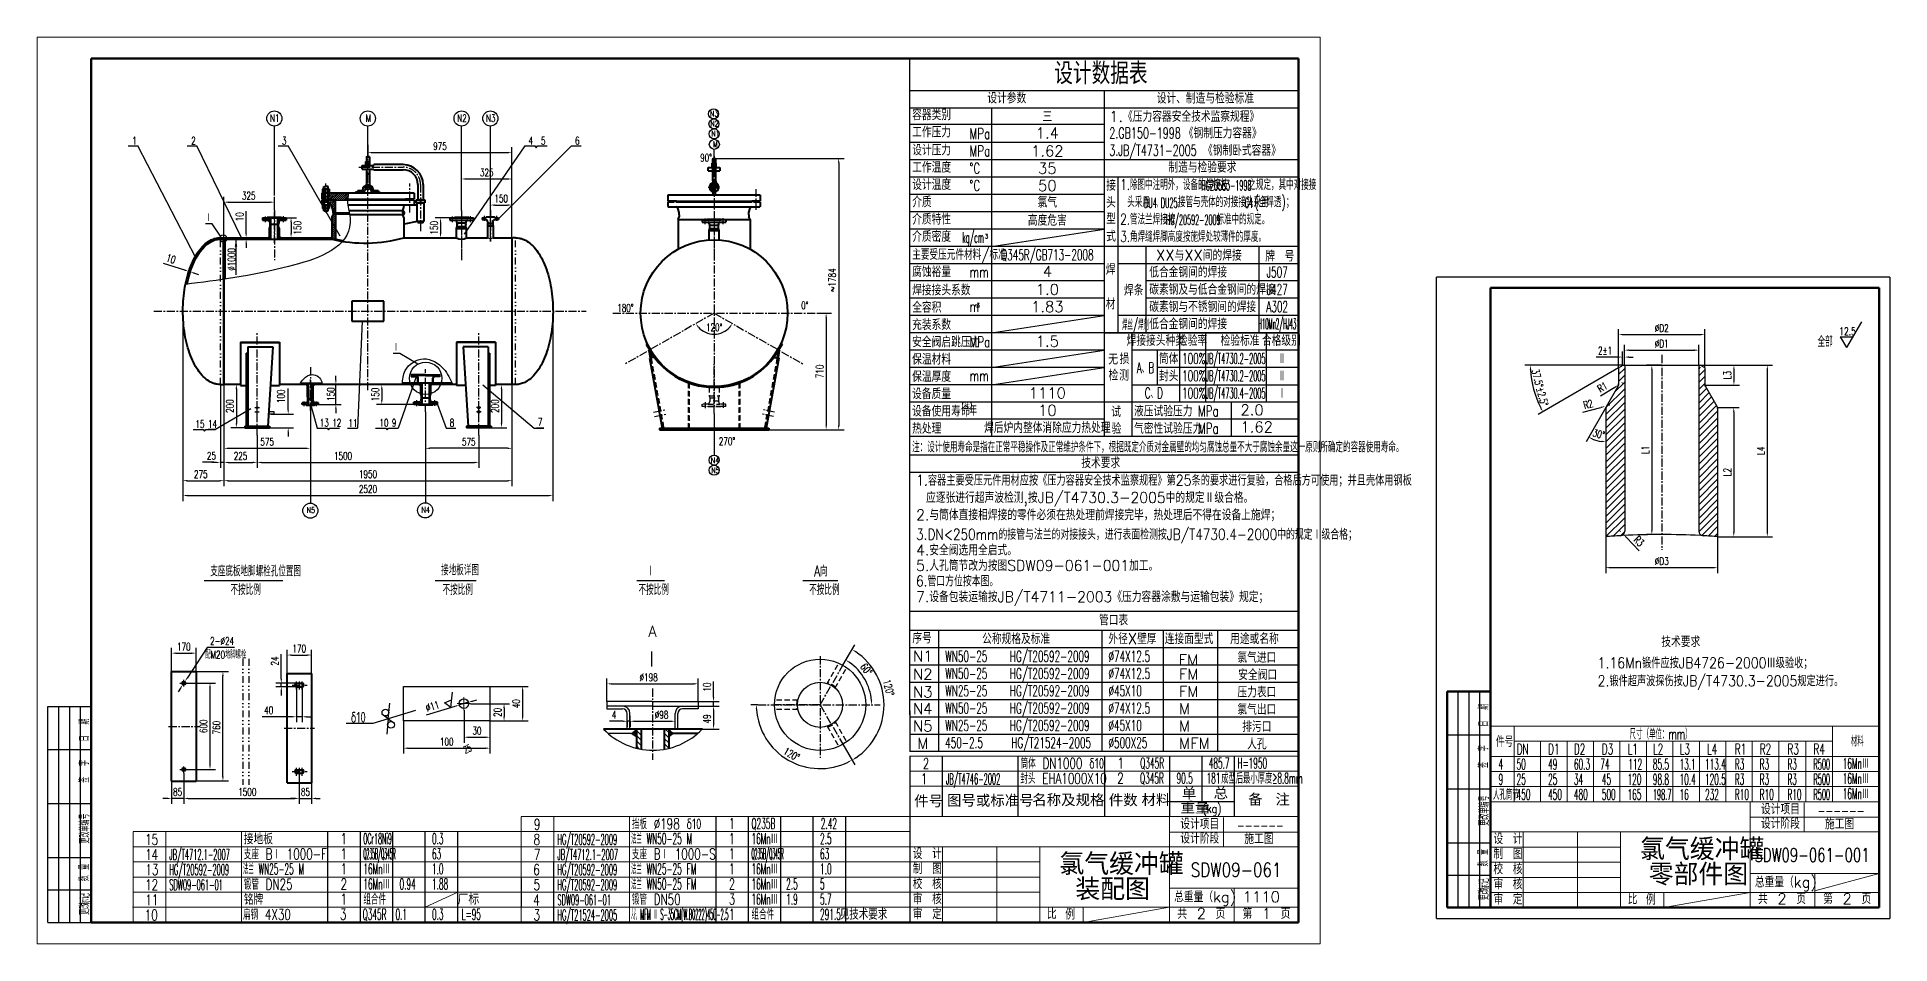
# Model space of a CAD drawing. Extents: x 24660 to 37528, y 564 to 6864.
import ezdxf
from ezdxf.enums import TextEntityAlignment as Align

# ---------------------------------------------------------------- set-up
doc = ezdxf.new("R2010")
doc.units = 0
doc.header["$LTSCALE"] = 150
for name, pattern in [('CENTER', [2, 1.25, -0.25, 0.25, -0.25]), ('DIVIDE', [31.75, 12.7, -6.35, 0, -6.35, 0, -6.35]), ('DIVIDE2', [15.875, 6.35, -3.175, 0, -3.175, 0, -3.175]), ('HIDDEN', [0.375, 0.25, -0.125])]:
    doc.linetypes.add(name, pattern=pattern)
doc.layers.get('0').update_dxf_attribs({"linetype": 'CONTINUOUS'})
doc.layers.get('DEFPOINTS').update_dxf_attribs({"linetype": 'CONTINUOUS'})
for name, color, linetype in [('01', 7, 'CONTINUOUS'), ('02', 1, 'CONTINUOUS'), ('04', 2, 'HIDDEN'), ('05', 4, 'CENTER'), ('08', 1, 'CONTINUOUS'), ('10', 1, 'CONTINUOUS'), ('11', 1, 'CONTINUOUS'), ('CONTOUR', 7, 'CONTINUOUS'), ('DIM', 6, 'CONTINUOUS'), ('TITLE', 9, 'CONTINUOUS'), ('假想线', 6, 'DIVIDE'), ('剖面线', 1, 'CONTINUOUS'), ('文字', 3, 'CONTINUOUS'), ('标注线', 1, 'CONTINUOUS'), ('破折线', 1, 'CONTINUOUS'), ('轮廓线', 7, 'CONTINUOUS')]:
    doc.layers.add(name, color=color, linetype=linetype)
doc.layers.add('Center', color=1, linetype='CENTER', lineweight=13)
doc.styles.add('FSDBHZ', font='TXT.SHX', dxfattribs={"width": 0.707, "bigfont": 'HZFS.SHX'})
doc.styles.add('HQ', font='txt.shx', dxfattribs={"width": 0.7, "bigfont": 'gbcbig.shx'})
doc.styles.add('HZ', font='txt.shx', dxfattribs={"width": 0.7, "bigfont": 'gbcbig.shx'})
doc.styles.add('HZ0', font='TXT', dxfattribs={"width": 0.7, "bigfont": 'HZTXT0'})
doc.styles.get("Standard").update_dxf_attribs({"font": 'txt.shx', "width": 0.7, "bigfont": 'gbcbig.shx'})
doc.dimstyles.get("Standard").update_dxf_attribs({"dimscale": 15, "dimtxt": 5, "dimasz": 5, "dimexe": 2.5, "dimexo": 0, "dimgap": 1.25, "dimtad": 3, "dimdec": 0, "dimdsep": 46, "dimtxsty": 'Standard', "dimcen": 0, "dimaunit": 1, "dimadec": 0, "dimazin": 0, "dimtfac": 1, "dimtdec": 4, "dimtmove": 0, "dimatfit": 1, "dimfxl": 1, "dimtolj": 1, "dimtzin": 0, "dimarcsym": 0})
doc.dimstyles.new('STANDARD$0', dxfattribs={"dimscale": 15, "dimtxt": 5, "dimasz": 5, "dimexe": 2.5, "dimexo": 0, "dimgap": 1.25, "dimtad": 1, "dimdec": 0, "dimdsep": 46, "dimtxsty": 'FSDBHZ', "dimcen": 0, "dimaunit": 1, "dimadec": 0, "dimazin": 0, "dimtfac": 1, "dimtdec": 3, "dimtmove": 0, "dimatfit": 3, "dimfxl": 1, "dimtolj": 1, "dimarcsym": 0})
doc.dimstyles.new('STANDARD$2', dxfattribs={"dimscale": 15, "dimtxt": 5, "dimasz": 5, "dimexe": 2.5, "dimexo": 0, "dimgap": 1.25, "dimtad": 2, "dimtih": 1, "dimtoh": 1, "dimdec": 0, "dimzin": 0, "dimdsep": 46, "dimtxsty": 'FSDBHZ', "dimcen": 0, "dimaunit": 1, "dimadec": 0, "dimazin": 0, "dimtfac": 0.5, "dimtdec": 0, "dimtix": 1, "dimtmove": 0, "dimatfit": 3, "dimtolj": 1, "dimtzin": 0, "dimarcsym": 0})
doc.dimstyles.new('STANDARD$7', dxfattribs={"dimscale": 15, "dimtxt": 5, "dimasz": 5, "dimexe": 2.5, "dimexo": 0.625, "dimgap": 1.25, "dimtad": 3, "dimdec": 0, "dimdsep": 46, "dimtxsty": 'FSDBHZ', "dimcen": 0, "dimaunit": 1, "dimadec": 0, "dimazin": 0, "dimtfac": 1, "dimtdec": 4, "dimtix": 1, "dimtmove": 0, "dimatfit": 1, "dimfxl": 1, "dimtolj": 1, "dimarcsym": 0})
pattern_1 = [(45, (24528.148, 452.845), (-5.61266, 5.61266), [])]
pattern_2 = [(135, (24528.148, 452.845), (-5.61266, -5.61266), [])]
pattern_3 = [(45, (24528.1478, 659.7775), (-2.245064, 2.245064), []), (135, (24528.1478, 659.7775), (-2.245064, -2.245064), [])]
pattern_4 = [(45, (24528.148, 452.845), (-6.735192, 6.735192), [])]

msp = doc.modelspace()

# ---------------------------------------------------------------- texts
at = {"layer": '11', "char_height": 52.5, "attachment_point": 1, "style": 'HQ'}
for s, insert, width in [('Ⅰ', (25830.7, 5632.6), 65.94), ('Ⅰ', (27134.9, 4732.4), 65.94), ('配M20地脚螺栓', (25828, 2599.4), 597.789)]:
    msp.add_mtext(s, dxfattribs=dict(at, insert=insert, width=width))
at = {"layer": '11', "insert": (25983.8, 5240.4), "char_height": 52.5, "width": 143.607, "attachment_point": 1, "rotation": 90, "style": 'HQ'}
msp.add_mtext('%%c1000', dxfattribs=at)
at = {"layer": 'DIM', "color": 1, "width": 1.2}
msp.add_text('设计数据表', height=150, dxfattribs=at).set_placement((31724.2, 6536.2))
at = {"layer": 'TITLE', "color": 1, "style": 'HZ'}
for s, height, p in [('设计参数', 75, (31259.5, 6402.8)), ('设计、制造与检验标准', 75, (32436.1, 6401.5)), ('容器类别', 75, (30737.5, 6286.5)), ('1.《压力容器安全技术监察规程》', 75, (32105.8, 6274.8)), ('工作压力', 75, (30737.4, 6166.4)), ('《钢制压力容器》', 75, (32623.8, 6159.5)), ('设计压力', 75, (30737.4, 6041.8)), ('《钢制卧式容器》', 75, (32757.6, 6039.4)), ('工作温度', 75, (30737.4, 5921.7)), ('制造与检验要求', 75, (32516.7, 5922)), ('设计温度', 75, (30737.4, 5801.6)), ('接', 75, (32084.8, 5796.8)), ('介质', 75, (30737.4, 5681.4)), ('头', 75, (32084.8, 5678.2)), ('介质特性', 75, (30737.4, 5561.3)), ('型', 75, (32084.8, 5564.9)), ('介质密度', 75, (30737.5, 5441.1)), ('3', 30, (31240.7, 5464.9)), ('式', 75, (32084.8, 5442.7)), ('腐蚀裕量  ', 75, (30737.4, 5196)), ('焊', 75, (32082.1, 5212.8)), ('低合金钢间的焊接', 75, (32383.8, 5193.6)), ('XX与XX间的焊接', 75, (32431, 5310.6)), ('牌 号', 75, (33189.3, 5304.7)), ('焊接接头系数', 75, (30737.4, 5069.1)), ('焊条', 75, (32208.6, 5068.2)), ('碳素钢及与低合金钢间的焊接', 75, (32383.8, 5073.4)), ('全容积', 75, (30737.4, 4949)), ('材', 75, (32082.1, 4972.8)), ('碳素钢与不锈钢间的焊接', 75, (32383.8, 4953.3)), ('充装系数', 75, (30737.3, 4828.8)), ('3', 30, (31181.6, 4985.3)), ('低合金钢间的焊接', 75, (32383.8, 4834.1)), ('无', 75, (32099.4, 4588.4)), ('损', 75, (32178.4, 4591.8)), ('检', 75, (32101.5, 4477.4)), ('测', 75, (32174.8, 4477)), ('【注】', 40, (31057.6, 4275.7)), ('试', 75, (32120, 4223)), ('2.0', 75, (33017.5, 4236.4)), ('验', 75, (32122.4, 4107.5)), ('1.62', 75, (33017.5, 4117.8)), ('技术要求', 75, (31911.6, 3869.1)), ('管口表', 75, (32034.8, 2776.5)), ('A', 75, (28905.9, 2698.5)), ('公称规格及标准', 75, (31223.4, 2646.9)), ('外径X壁厚', 75, (32100.2, 2646.9)), ('连接面型式', 75, (32491.4, 2646.9)), ('用途或名称', 75, (32945.7, 2646.9)), ('FM', 75, (32588.8, 2500)), ('FM', 75, (32590.3, 2400.8)), ('FM', 75, (32590.4, 2280.6)), ('M', 75, (32590.8, 2160.5)), ('M', 75, (32590.3, 2040.4)), ('MFM', 75, (32590.8, 1920.2)), ('设计项目', 75, (36632.4, 1463.6)), ('设计项目', 75, (32599.8, 1360.8)), ('设计阶段', 75, (36632.4, 1363.9)), ('施工图', 75, (37076.5, 1360.6)), ('接地板', 75, (26095.7, 1256)), ('设计阶段', 75, (32599.8, 1261.1)), ('施工图', 75, (33043.9, 1257.8)), ('总重量（kg)', 75, (36589.6, 956.5)), ('铭牌', 75, (26095.7, 836)), ('总重量（kg)', 75, (32557, 853.8)), ('1110', 75, (33033.7, 853.8)), ('比', 75, (35706.1, 839.4)), ('例', 75, (35833.5, 835.6)), ('共 2 页', 75, (36611.5, 840.6)), ('第 2 页', 75, (37064.3, 840.6)), ('比', 75, (31673.5, 736.7)), ('例', 75, (31800.9, 732.9)), ('共 2 页', 75, (32578.9, 737.8)), ('第 1 页', 75, (33031.7, 737.8))]:
    msp.add_text(s, height=height, dxfattribs=at).set_placement(p)
at = {"layer": 'TITLE', "color": 1}
for s, style, p in [('三', 'HZ', (31676, 6274.8)), ('1.4', 'HZ', (31676, 6159.5)), ('1.62', 'HZ', (31676, 6034.6)), ('35', 'HZ', (31676, 5914.4)), ('50', 'HZ', (31676, 5794.3)), ('氯气', 'HZ', (31676, 5678.9)), ('高度危害', 'HZ', (31676, 5554)), ('1.0', 'HZ', (31676, 5073.4)), ('4', 'HZ', (31676, 5198.4)), ('1.83', 'HZ', (31676.1, 4953.3)), ('1.5', 'HZ', (31676, 4713)), ('焊接接头种类', 'HZ', (32429.2, 4718.7)), ('检验率', 'HZ', (32684.4, 4718.7)), ('检验标准', 'HZ', (33014.2, 4718.7)), ('合格级别', 'HZ', (33301.4, 4718.7)), ('筒体', 'HZ', (32518.9, 4592.8)), ('封头', 'HZ', (32518.9, 4472.7)), ('1110', 'HZ', (31676, 4353.5)), ('10', 'HZ', (31676.1, 4233.4)), ('焊后炉内整体消除应力热处理', 'HZ', (31675.9, 4113.2)), ('序号', 'HZ', (30806.1, 2651.1)), ('N1', 'HZ', (30811.2, 2525.5)), ('氯气进口', 'HZ', (33131.1, 2516.5)), ('N2', 'HZ', (30811.2, 2401.1)), ('安全阀口 ', 'HZ', (33170.3, 2396.4)), ('N3', 'HZ', (30811.2, 2276.7)), ('压力表口', 'HZ', (33131.2, 2276.2)), ('N4', 'HZ', (30811.2, 2160.8)), ('氯气出口', 'HZ', (33131.1, 2156.1)), ('N5', 'HZ', (30811.2, 2040.7)), ('排污口', 'HZ', (33131.1, 2036)), ('M', 'HZ', (30811.3, 1920.5)), ('人孔', 'HZ', (33131.1, 1915.8)), ('设 计', 'HZ', (34875.1, 1257.7)), ('设 计', 'HZ', (30842.5, 1154.9)), ('制 图', 'HZ', (34875.1, 1152.7)), ('制 图', 'HZ', (30842.5, 1049.9)), ('校 核', 'HZ', (34875.1, 1047.7)), ('厂标', 'HZ0', (27655.7, 837.6)), ('校 核', 'HZ', (30842.5, 944.9)), ('审 定', 'HZ', (34875.1, 837.7)), ('审 定', 'HZ', (30842.5, 734.9))]:
    msp.add_text(s, height=75, dxfattribs=dict(at, style=style)).set_placement(p, align=Align.CENTER)
for s, height, style, width, p in [('MPa', 75, 'HZ', 0.7, (31135.5, 6155.5)), ('2.GB150-1998', 75, 'HZ', 0.65, (32105.8, 6159.5)), ('MPa', 75, 'HZ', 0.7, (31135.5, 6035.3)), ('3.JB/T4731-2005', 75, 'HZ', 0.65, (32105.8, 6039.4)), ('%%DC', 75, 'HZ', 0.7, (31135.5, 5915.2)), ('%%DC', 75, 'HZ', 0.7, (31135.5, 5795.1)), ('1.除图中注明外，设备的焊接按', 75, 'HZ', 0.7, (32182.3, 5801.6)), ('HG20583-1998', 70, 'HZ', 0.4, (32745, 5798.7)), ('之规定，其中对接接', 75, 'HZ', 0.7, (33071.7, 5801.6)), ('头采用', 75, 'HZ', 0.7, (32231.1, 5681.4)), ('DU4、DU25。', 70, 'HZ', 0.4, (32347.8, 5677.5)), ('接管与壳体的对接接头采用', 75, 'HZ', 0.7, (32583, 5681.4)), ('G4', 70, 'HZ', 0.4, (33047.1, 5677.5)), ('(全焊透)；', 75, 'HZ', 0.7, (33112.6, 5681.4)), ('2.管法兰焊接按', 75, 'HZ', 0.7, (32182.3, 5561.3)), ('HG/20592-2009', 70, 'HZ', 0.4, (32499.6, 5559.6)), ('标准中的规定。', 75, 'HZ', 0.7, (32850.3, 5561.3)), ('主要受压元件材料/标准', 75, 'HZ', 0.8, (30737.4, 5316.2)), ('kg/cm', 75, 'HZ', 0.4, (31084.9, 5434.6)), ('3.角焊缝焊脚高度按施焊处较薄件的厚度。', 75, 'HZ', 0.7, (32182.3, 5441.1)), ('mm', 75, 'HZ', 0.7, (31135.5, 5194.4)), ('m', 75, 'HZ', 0.7, (31135.6, 4954.1)), ('焊丝/焊剂', 75, 'HZ', 0.5, (32195.1, 4828.8)), ('安全阀启跳压力 ', 75, 'HZ', 0.95, (30737, 4708.7)), ('MPa', 75, 'HZ', 0.7, (31135.5, 4709)), ('12.5', 55, 'HZ', 0.7, (37175.3, 4792.4)), ('保温材料', 75, 'HZ', 0.95, (30737, 4588.6)), ('保温厚度', 75, 'HZ', 0.95, (30737, 4468.4)), ('mm', 75, 'HZ', 0.7, (31135.5, 4473.5)), ('设备质量', 75, 'HZ', 0.95, (30736.7, 4348.3)), ('设备使用寿命', 75, 'HZ', 0.95, (30736.7, 4228.1)), ('年', 75, 'HZ', 0.7, (31135.5, 4233.2)), ('液压试验压力', 75, 'HZ', 0.95, (32278.1, 4228.1)), ('MPa', 75, 'HZ', 0.7, (32722.3, 4228.4)), ('热处理', 75, 'HZ', 0.95, (30736.9, 4108)), ('气密性试验压力', 75, 'HZ', 0.95, (32278.1, 4108)), ('MPa', 75, 'HZ', 0.7, (32722.3, 4108.3)), ('注：设计使用寿命是指在正常平稳操作及正常维护条件下，根据既定介质对金属壁的均匀腐蚀总量不大于腐蚀余量这一原则所确定的容器使用寿命。', 75, 'HZ', 0.7, (30736.8, 3978.8)), ('1.容器主要受压元件用材应按《压力容器安全技术监察规程》第25条的要求进行复验，合格后方可使用；并且壳体用钢板', 75, 'HZ', 0.85, (30764.9, 3747.7)), ('应逐张进行超声波检测,按JB/T4730.3-2005中的规定Ⅱ级合格。', 75, 'HZ', 0.95, (30833.9, 3627.6)), ('2.与筒体直接相焊接的零件必须在热处理前焊接完毕，热处理后不得在设备上施焊；', 75, 'HZ', 0.95, (30764.9, 3507.4)), ('3.DN<250mm的接管与法兰的对接接头，进行表面检测按JB/T4730.4-2000中的规定Ⅰ级合格；', 75, 'HZ', 0.82, (30764.8, 3372)), ('4.安全阀选用全启式。', 75, 'HZ', 0.95, (30764.8, 3262.6)), ('5.人孔筒节改为按图SDW09-061-001加工。', 75, 'HZ', 0.95, (30764.8, 3155.5)), ('支座底板地脚螺栓孔位置图', 75, 'HZ', 0.7, (25862.9, 3117.6)), ('接地板详图', 75, 'HZ', 0.7, (27465.8, 3124.7)), ('Ⅰ', 75, 'HZ', 0.7, (28893.6, 3117.6)), ('A向', 75, 'HZ', 0.7, (30056.8, 3117.6)), ('6.管口方位按本图。', 75, 'HZ', 0.82, (30764.5, 3047.6)), ('不按比例', 75, 'HZ', 0.7, (26003.4, 2988.2)), ('不按比例', 75, 'HZ', 0.7, (27476.6, 2988.2)), ('不按比例', 75, 'HZ', 0.7, (28836.9, 2988.2)), ('不按比例', 75, 'HZ', 0.7, (30022.6, 2988.2)), ('7.设备包装运输按JB/T4711-2003《压力容器涂敷与运输包装》规定；', 75, 'HZ', 0.95, (30764.8, 2938.4)), ('WN50-25   HG/T20592-2009', 75, 'HZ', 0.6, (30966.4, 2524.7)), ('%%C74X12.5', 75, 'HZ', 0.6, (32100.7, 2524.7)), ('WN50-25   HG/T20592-2009', 75, 'HZ', 0.6, (30966.4, 2404.6)), ('%%C74X12.5', 75, 'HZ', 0.6, (32100.7, 2404.6)), ('WN25-25   HG/T20592-2009', 75, 'HZ', 0.6, (30966.5, 2284.5)), ('%%C45X10', 75, 'HZ', 0.6, (32100.8, 2284.5)), ('WN50-25   HG/T20592-2009', 75, 'HZ', 0.6, (30966.4, 2164.3)), ('%%C74X12.5', 75, 'HZ', 0.6, (32100.7, 2164.3)), ('WN25-25   HG/T20592-2009', 75, 'HZ', 0.6, (30966.4, 2044.2)), ('%%C45X10', 75, 'HZ', 0.6, (32100.7, 2044.2)), ('450-2.5    HG/T21524-2005', 75, 'HZ', 0.6, (30966.4, 1924.1)), ('%%C500X25', 75, 'HZ', 0.6, (32100.7, 1924.1)), ('件号', 75, 'HZ', 0.8, (34791.6, 1932.8)), ('筒体 DN1000 δ10 ', 75, 'HZ', 0.7, (31490.7, 1781)), ('Q345R', 75, 'HZ0', 0.5, (32321.3, 1782.6)), ('4', 75, 'HZ', 0.5, (34809.5, 1775.2)), ('R500', 75, 'HZ', 0.4, (36996.6, 1775.2)), ('16MnⅢ', 75, 'HZ0', 0.5, (37199.4, 1780.4)), ('JB/T4746-2002', 75, 'HZ', 0.45, (30972, 1672.5)), ('封头 EHA1000X10', 75, 'HZ', 0.7, (31489.1, 1676)), ('Q345R', 75, 'HZ0', 0.5, (32319.7, 1677.6)), ('9', 75, 'HZ', 0.5, (34809.5, 1670.2)), ('25', 75, 'HZ', 0.5, (34934.9, 1670.2)), ('25', 75, 'HZ', 0.5, (35153.7, 1670.2)), ('34', 75, 'HZ', 0.5, (35332.7, 1670.2)), ('45', 75, 'HZ', 0.5, (35526.6, 1670.2)), ('120', 75, 'HZ', 0.5, (35705, 1670.2)), ('98.8', 75, 'HZ', 0.5, (35881, 1670.2)), ('10.4', 75, 'HZ', 0.5, (36066.1, 1670.2)), ('120.5', 75, 'HZ', 0.5, (36243.3, 1670.2)), ('R500', 75, 'HZ', 0.4, (36996.6, 1670.2)), ('16MnⅢ', 75, 'HZ0', 0.5, (37199.4, 1675.4)), ('件号', 83.56, 'HZ0', 1.2, (30751.3, 1512.5)), ('图号或标准号', 83.56, 'HZ0', 1.2, (30979.2, 1516.8)), ('名称及规格', 83.56, 'HZ0', 1.2, (31571.4, 1520.7)), ('件数', 83.56, 'HZ0', 1.2, (32102.5, 1519.3)), ('材料', 83.56, 'HZ0', 1.2, (32330.2, 1521.4)), ('重量', 83.56, 'HZ0', 1.2, (32601.2, 1468.7)), ('单', 83.6, 'HZ0', 1.2, (32610.7, 1566.5)), ('(kg)', 60, 'HZ0', 0.8, (32753.8, 1474.3)), ('总', 83.6, 'HZ0', 1.2, (32830.5, 1568.5)), ('备 注', 83.56, 'HZ0', 1.2, (33070.6, 1524)), ('人孔筒节', 75, 'HZ', 0.6, (34770.8, 1565.2)), ('450', 75, 'HZ', 0.5, (34934.9, 1565.2)), ('450', 75, 'HZ', 0.5, (35153.7, 1565.2)), ('480', 75, 'HZ', 0.5, (35332.7, 1565.2)), ('500', 75, 'HZ', 0.5, (35526.6, 1565.2)), ('165', 75, 'HZ', 0.5, (35705, 1565.2)), ('198.7', 75, 'HZ', 0.4, (35881, 1565.2)), ('16', 75, 'HZ', 0.5, (36066.1, 1565.2)), ('232', 75, 'HZ', 0.5, (36243.3, 1565.2)), ('R10', 75, 'HZ', 0.5, (36450.4, 1565.2)), ('R10', 75, 'HZ', 0.5, (36623.1, 1565.2)), ('R10', 75, 'HZ', 0.5, (36815.7, 1565.2)), ('R500', 75, 'HZ', 0.4, (36996.6, 1565.2)), ('16MnⅢ', 75, 'HZ0', 0.5, (37199.4, 1570.4)), ('9', 75, 'HZ0', 0.7, (28110.1, 1357.8)), ('挡板 %%C198 δ10 ', 75, 'HZ', 0.7, (28790.7, 1361)), ('Q235B', 75, 'HZ0', 0.5, (29621.4, 1362.6)), ('2.42', 75, 'HZ0', 0.5, (30102.6, 1362.6)), ('15', 75, 'HZ0', 0.7, (25410.4, 1252.2)), ('0Cr18Ni9', 75, 'HZ', 0.35, (26926.3, 1257.6)), ('0.3', 75, 'HZ0', 0.5, (27402.6, 1257.6)), ('8', 75, 'HZ0', 0.7, (28107.9, 1252.2)), ('HG/T20592-2009', 75, 'HZ', 0.45, (28273.6, 1252.5)), ('法兰 WN50-25 M', 75, 'HZ', 0.5, (28784.7, 1257.5)), ('16MnⅢ', 75, 'HZ0', 0.5, (29621.4, 1257.6)), ('2.5', 75, 'HZ0', 0.5, (30097.6, 1257.6)), ('14', 75, 'HZ0', 0.7, (25410.4, 1147.2)), ('JB/T4712.1-2007', 75, 'HZ', 0.45, (25578.6, 1147.5)), ('支座 BⅠ 1000-F', 75, 'HZ', 0.7, (26095.7, 1151)), ('Q235B/Q345R', 75, 'HZ', 0.25, (26926.3, 1152.6)), ('63', 75, 'HZ0', 0.5, (27402.6, 1152.6)), ('7', 75, 'HZ0', 0.7, (28110.1, 1147.8)), ('JB/T4712.1-2007', 75, 'HZ', 0.45, (28273.6, 1147.5)), ('支座 BⅠ 1000-S', 75, 'HZ', 0.7, (28790.7, 1151)), ('Q235B/Q345R', 75, 'HZ', 0.25, (29621.4, 1152.6)), ('63', 75, 'HZ0', 0.5, (30097.6, 1152.6)), ('SDW09-061-001', 96.123, 'HZ0', 0.7, (36587.2, 1134)), ('13', 75, 'HZ0', 0.7, (25412.6, 1042.8)), ('HG/T20592-2009', 75, 'HZ', 0.45, (25578.6, 1042.5)), ('法兰 WN25-25 M', 75, 'HZ', 0.5, (26089.7, 1047.5)), ('16MnⅢ', 75, 'HZ0', 0.5, (26926.3, 1047.6)), ('1.0', 75, 'HZ0', 0.5, (27402.6, 1047.6)), ('6', 75, 'HZ0', 0.7, (28105.4, 1042.2)), ('HG/T20592-2009', 75, 'HZ', 0.45, (28273.6, 1042.5)), ('法兰 WN25-25 FM', 75, 'HZ', 0.5, (28784.7, 1047.5)), ('16MnⅢ', 75, 'HZ0', 0.5, (29621.4, 1047.6)), ('1.0', 75, 'HZ0', 0.5, (30097.6, 1047.6)), ('SDW09-061', 96.12, 'HZ0', 0.8, (32672.1, 1031.2)), ('12', 75, 'HZ0', 0.7, (25410.4, 937.2)), ('11', 75, 'HZ0', 0.7, (25412.6, 832.8)), ('SDW09-061-01', 75, 'HZ', 0.45, (25578.6, 937.5)), ('锻管 DN25', 75, 'HZ', 0.7, (26095.7, 941)), ('组合件', 75, 'HZ', 0.7, (26926.3, 837.6)), ('16MnⅢ', 75, 'HZ0', 0.5, (26926.3, 942.6)), ('0.94', 75, 'HZ0', 0.5, (27177.4, 942.6)), ('1.88', 75, 'HZ0', 0.5, (27402.6, 942.6)), ('4', 75, 'HZ0', 0.7, (28105.4, 832.2)), ('5', 75, 'HZ0', 0.7, (28107.6, 937.8)), ('SDW09-061-01', 75, 'HZ', 0.45, (28273.6, 832.5)), ('HG/T20592-2009', 75, 'HZ', 0.45, (28273.6, 937.5)), ('法兰 WN50-25 FM', 75, 'HZ', 0.5, (28784.7, 942.5)), ('锻管 DN50', 75, 'HZ', 0.7, (28790.7, 836)), ('16MnⅢ', 75, 'HZ0', 0.5, (29621.4, 942.6)), ('16MnⅢ', 75, 'HZ0', 0.5, (29621.4, 837.6)), ('5', 75, 'HZ0', 0.5, (30097.6, 942.6)), ('5.7 ', 75, 'HZ0', 0.5, (30097.6, 837.6)), ('10', 75, 'HZ0', 0.7, (25407.9, 727.2)), ('扁钢 4X30', 75, 'HZ', 0.7, (26090.8, 731)), ('Q345R', 75, 'HZ0', 0.5, (26921.4, 732.6)), ('0.3', 75, 'HZ0', 0.5, (27402.6, 732.6)), ('3', 75, 'HZ0', 0.7, (28107.6, 727.8)), ('HG/T21524-2005', 75, 'HZ', 0.45, (28273.6, 727.5)), ('人孔 MFM Ⅲ S-35CM(W.B0222)450-2.5  ', 75, 'HZ', 0.28, (28784.7, 732.5)), ('组合件', 75, 'HZ', 0.7, (29621.4, 732.6)), ('291.5', 75, 'HZ0', 0.5, (30097.6, 732.6))]:
    msp.add_text(s, height=height, dxfattribs=dict(at, style=style, width=width)).set_placement(p)
for s, style, width, p in [('Q345R/GB713-2008', 'HZ', 0.6, (31676, 5313.7)), ('J507', 'HZ', 0.6, (33272.3, 5193.6)), ('J427', 'HZ', 0.6, (33272.3, 5073.4)), ('A302', 'HZ', 0.6, (33272.3, 4953.3)), ('H10Mn2/HJ431', 'HZ', 0.3, (33283.9, 4834.1)), ('100%%%', 'HZ', 0.6, (32692.8, 4592.8)), ('JB/T4730.2-2005', 'HZ', 0.4, (32983.8, 4592.8)), ('Ⅱ', 'HZ', 0.6, (33305.2, 4592.8)), ('A、B', 'HZ', 0.6, (32357.5, 4529.3)), ('100%%%', 'HZ', 0.6, (32692.8, 4472.7)), ('JB/T4730.2-2005', 'HZ', 0.4, (32983.8, 4472.7)), ('Ⅱ', 'HZ', 0.6, (33305.2, 4472.7)), ('C、D', 'HZ', 0.6, (32415.9, 4353.9)), ('100%%%', 'HZ', 0.6, (32692.8, 4352.5)), ('JB/T4730.4-2005', 'HZ', 0.4, (32983.8, 4352.5)), ('Ⅰ', 'HZ', 0.6, (33305.2, 4352.5)), ('1', 'HZ0', 0.7, (32185.9, 1782.6)), ('485.7 ', 'HZ0', 0.5, (32885.8, 1782.6)), ('H=1950', 'HZ0', 0.5, (33099.5, 1782.6)), ('2', 'HZ0', 0.7, (32184.3, 1677.6)), ('90.5', 'HZ0', 0.5, (32629.7, 1677.6)), ('181', 'HZ0', 0.5, (32829.9, 1677.6)), ('成型后最小厚度≥8.8mm', 'HZ0', 0.5, (33166.8, 1677.6)), ('1', 'HZ0', 0.7, (29485.9, 1362.6)), ('1', 'HZ0', 0.7, (26790.9, 1257.6)), ('1', 'HZ0', 0.7, (29485.9, 1257.6)), ('1', 'HZ0', 0.7, (26790.9, 1152.6)), ('1', 'HZ0', 0.7, (29485.9, 1152.6)), ('1', 'HZ0', 0.7, (26790.9, 1047.6)), ('1', 'HZ0', 0.7, (29485.9, 1047.6)), ('2', 'HZ0', 0.7, (26790.9, 942.6)), ('1', 'HZ0', 0.7, (26790.9, 837.6)), ('2', 'HZ0', 0.7, (29485.9, 942.6)), ('3', 'HZ0', 0.7, (29485.9, 837.6)), ('2.5', 'HZ0', 0.5, (29902.5, 942.6)), ('1.9', 'HZ0', 0.5, (29902.5, 837.6)), ('3', 'HZ0', 0.7, (26785.9, 732.6)), ('0.1', 'HZ0', 0.5, (27189.4, 732.6)), ('L=95', 'HZ0', 0.5, (27675.8, 732.6)), ('1', 'HZ0', 0.7, (29485.9, 732.6)), ('见技术要求', 'HZ0', 0.8, (30399.5, 732.6))]:
    msp.add_text(s, height=75, dxfattribs=dict(at, style=style, width=width)).set_placement(p, align=Align.CENTER)
at = {"layer": 'TITLE', "color": 1, "lineweight": 13}
for s, height, style, p in [('      技术要求  ', 75, 'HZ', (35504.1, 2625.9)), ('------', 48.72, 'HZ0', (37025.5, 1463.6)), ('------', 48.72, 'HZ0', (32992.9, 1360.8))]:
    msp.add_text(s, height=height, dxfattribs=dict(at, style=style)).set_placement(p)
for s, height, style, width, p in [('1.16Mn锻件应按JB4726-2000Ⅲ级验收；', 75, 'HZ', 0.85, (35497.6, 2479.3)), ('2.锻件超声波探伤按JB/T4730.3-2005规定进行。', 75, 'HZ', 0.85, (35497.6, 2354.3)), ('尺寸（单位：mm）', 75, 'HZ', 0.6, (35719.5, 1985.2)), ('DN', 75, 'HZ', 0.6, (34935.4, 1880.2)), ('D1', 75, 'HZ', 0.6, (35154.2, 1880.2)), ('D2', 75, 'HZ', 0.6, (35333.1, 1880.2)), ('D3', 75, 'HZ', 0.6, (35527.1, 1880.2)), ('L1', 75, 'HZ', 0.6, (35705.5, 1880.2)), ('L2', 75, 'HZ', 0.6, (35881.5, 1880.2)), ('L3', 75, 'HZ', 0.6, (36066.6, 1880.2)), ('L4', 75, 'HZ', 0.6, (36256.8, 1880.2)), ('R1', 75, 'HZ', 0.6, (36450.8, 1880.2)), ('R2', 75, 'HZ', 0.6, (36623.5, 1880.2)), ('R3', 75, 'HZ', 0.6, (36816.2, 1880.2)), ('R4', 75, 'HZ', 0.6, (36997.1, 1880.2)), ('材料', 75, 'HZ', 0.6, (37255.7, 1935.8)), ('50', 75, 'HZ', 0.5, (34934.9, 1775.2)), ('49', 75, 'HZ', 0.5, (35153.7, 1775.2)), ('60.3', 75, 'HZ', 0.5, (35332.7, 1775.2)), ('74', 75, 'HZ', 0.5, (35516.5, 1775.2)), ('112', 75, 'HZ', 0.5, (35710.5, 1775.2)), ('85.5', 75, 'HZ', 0.5, (35881, 1775.2)), ('13.1', 75, 'HZ', 0.5, (36066.1, 1775.2)), ('113.4', 75, 'HZ', 0.5, (36243.3, 1775.2)), ('R3', 75, 'HZ', 0.5, (36450.4, 1775.2)), ('R3', 75, 'HZ', 0.5, (36623.1, 1775.2)), ('R3', 75, 'HZ', 0.5, (36815.7, 1775.2)), ('R3', 75, 'HZ', 0.5, (36450.4, 1670.2)), ('R3', 75, 'HZ', 0.5, (36623.1, 1670.2)), ('R3', 75, 'HZ', 0.5, (36815.7, 1670.2)), ('氯气缓冲罐', 150, 'HZ0', 1.15, (35792.7, 1146)), ('氯气缓冲罐', 150, 'HZ0', 1.15, (31760.1, 1043.2)), ('装配图', 150, 'HZ0', 1.15, (31870.9, 868.2)), ('零部件图', 150, 'HZ0', 1.15, (35852.6, 971))]:
    msp.add_text(s, height=height, dxfattribs=dict(at, style=style, width=width)).set_placement(p)
at = {"layer": 'TITLE', "color": 1, "style": 'HZ', "width": 0.5}
msp.add_text('25', height=50, rotation=23, dxfattribs=at).set_placement((27664.7, 1882.8), align=Align.BOTTOM_CENTER)
at = {"layer": 'TITLE', "color": 1, "style": 'HZ0', "width": 0.7}
for s, p in [('2', (30856.1, 1818.2)), ('1', (30843.5, 1711.6))]:
    msp.add_text(s, height=75, dxfattribs=at).set_placement(p, align=Align.MIDDLE_RIGHT)
at = {"layer": 'TITLE', "color": 1}
for p in [(30842.5, 839.9), (34875.1, 942.7)]:
    msp.add_text('审 核', height=75, dxfattribs=at).set_placement(p, align=Align.CENTER)
at = {"layer": 'TITLE', "color": 1, "insert": (37077.4, 4749.1), "char_height": 75, "width": 300, "attachment_point": 5, "style": 'HZ'}
msp.add_mtext('全部', dxfattribs=at)
at = {"layer": 'TITLE', "color": 1, "insert": (26890.6, 2138.8), "char_height": 75, "attachment_point": 5, "style": 'HZ'}
msp.add_mtext('δ10', dxfattribs=at)
at = {"layer": '文字', "color": 1, "style": 'HQ', "width": 0.7}
for s, height, p in [('N1', 52.5, (26277.8, 6274.3)), ('M', 52.5, (26942.7, 6274.3)), ('N2', 52.5, (27577.8, 6274.3)), ('N3', 52.5, (27777.8, 6274.3)), ('N3', 40, (29332.8, 6312.2)), ('N2', 40, (29335.2, 6242.4)), ('N1', 40, (29342.5, 6172.2)), ('1', 52.5, (25321.2, 6117.7)), ('2', 52.5, (25730.8, 6117.7)), ('3', 52.5, (26360.2, 6117.7)), ('4', 52.5, (28073.3, 6117.7)), ('5', 52.5, (28159.4, 6117.7)), ('6', 52.5, (28396.1, 6117.7)), ('90%%d', 52.5, (29264.8, 5999.3)), ('M', 40, (29353.5, 6099.8)), ('0%%d', 52.5, (29966.3, 4973.7)), ('180%%d', 52.5, (28689.1, 4955.8)), ('15', 52.5, (25760, 4149.1)), ('14', 52.5, (25847.3, 4149.7)), ('13', 52.5, (26623.5, 4158.2)), ('12', 52.5, (26709.6, 4158.2)), ('11', 52.5, (26822.2, 4156.1)), ('10', 52.5, (27037.9, 4158.2)), ('9', 52.5, (27124, 4158.2)), ('8', 52.5, (27525.8, 4158.2)), ('7', 52.5, (28138.3, 4164.4)), ('270%%d', 52.5, (29394.6, 4029.8)), ('N4', 40, (29339.1, 3904)), ('N5', 40, (29341.9, 3833.8)), ('N5', 40, (26531.8, 3557.7)), ('N4', 40, (27329.2, 3559.7))]:
    msp.add_text(s, height=height, dxfattribs=at).set_placement(p)
at = {"layer": '文字', "color": 1, "ltscale": 0.025, "style": 'HQ', "width": 0.7}
for s, p in [('日  期', (34738.6, 2073.8)), ('日  期', (25021, 1971)), ('签  字', (25019.6, 1683)), ('签  字', (34737.2, 1785.7)), ('更改单编号', (34741.8, 1384.9)), ('更改单编号', (25022.7, 1260.6)), ('数 量', (34736.7, 1102.3)), ('数 量', (25019.1, 999.5)), ('更改', (34739.9, 868.3)), ('标记', (34743, 936.3)), ('更改', (25022.3, 765.5)), ('标记', (25025.3, 833.5))]:
    msp.add_text(s, height=60, rotation=90, dxfattribs=at).set_placement(p)

# ---------------------------------------------------------------- blocks, each defined once
blk = doc.blocks.new('*D7')
at = {"layer": '08', "color": 0, "lineweight": -2, "transparency": 16777216}
blk.add_arc((29362, 4946), 146, 221.5698, 318.4302, dxfattribs=at)
at = {"layer": '08', "color": 0, "transparency": 16777216}
for points in [[(29248, 4846), (29256, 4852), (29235, 4874)], [(29467, 4852), (29475, 4846), (29488, 4874)]]:
    blk.add_solid(points, dxfattribs=at)
at = {"layer": 'DEFPOINTS', "color": 0, "transparency": 16777216}
for p in [(29362, 4946), (29362, 4946), (29312, 4809), (28745, 4593), (29978, 4593)]:
    blk.add_point(p, dxfattribs=at)
at = {"layer": '08', "color": 0, "transparency": 16777216, "insert": (29362, 4847), "char_height": 52.5, "attachment_point": 5, "style": 'HQ'}
blk.add_mtext('\\A1;120°', dxfattribs=at)
blk = doc.blocks.new('*D8')
at = {"layer": '08', "color": 0, "lineweight": -2, "transparency": 16777216}
for p, q in [((30076, 4946), (30177, 4946)), ((30140, 4916), (30140, 4166)), ((29742, 4136), (30177, 4136))]:
    blk.add_line(p, q, dxfattribs=at)
at = {"layer": '08', "color": 0, "transparency": 16777216}
for points in [[(30135, 4916), (30145, 4916), (30140, 4946)], [(30135, 4166), (30145, 4166), (30140, 4136)]]:
    blk.add_solid(points, dxfattribs=at)
at = {"layer": 'DEFPOINTS', "color": 0, "transparency": 16777216}
for p in [(30076, 4946), (29742, 4136), (30140, 4136)]:
    blk.add_point(p, dxfattribs=at)
at = {"layer": '08', "color": 0, "transparency": 16777216, "insert": (30095, 4541), "char_height": 52.5, "attachment_point": 5, "rotation": 90, "style": 'HQ'}
blk.add_mtext('\\A1;710', dxfattribs=at)
blk = doc.blocks.new('*D9')
at = {"layer": '08', "color": 0, "lineweight": -2, "transparency": 16777216}
for p, q in [((25673, 4960), (25673, 3641)), ((28243, 4960), (28243, 3641)), ((25703, 3679), (28213, 3679))]:
    blk.add_line(p, q, dxfattribs=at)
at = {"layer": '08', "color": 0, "transparency": 16777216}
for points in [[(25703, 3684), (25703, 3674), (25673, 3679)], [(28213, 3684), (28213, 3674), (28243, 3679)]]:
    blk.add_solid(points, dxfattribs=at)
at = {"layer": 'DEFPOINTS', "color": 0, "transparency": 16777216}
for p in [(25673, 4960), (28243, 4960), (28243, 3679)]:
    blk.add_point(p, dxfattribs=at)
at = {"layer": '08', "color": 0, "transparency": 16777216, "insert": (26958, 3724), "char_height": 52.5, "attachment_point": 5, "style": 'HQ'}
blk.add_mtext('\\A1;2520', dxfattribs=at)
blk = doc.blocks.new('*D10')
at = {"color": 0, "lineweight": -2, "transparency": 16777216}
for p, q in [((25958, 4450), (25958, 3745)), ((27958, 4450), (27958, 3745)), ((25988, 3782), (27928, 3782))]:
    blk.add_line(p, q, dxfattribs=at)
at = {"color": 0, "transparency": 16777216}
for points in [[(25988, 3787), (25988, 3777), (25958, 3782)], [(27928, 3787), (27928, 3777), (27958, 3782)]]:
    blk.add_solid(points, dxfattribs=at)
at = {"layer": 'DEFPOINTS', "color": 0, "transparency": 16777216}
for p in [(25958, 4450), (27958, 4450), (27958, 3782)]:
    blk.add_point(p, dxfattribs=at)
at = {"color": 0, "transparency": 16777216, "insert": (26958, 3827), "char_height": 52.5, "attachment_point": 5, "style": 'HQ'}
blk.add_mtext('\\A1;1950', dxfattribs=at)
blk = doc.blocks.new('*D11')
at = {"layer": '08', "color": 0, "lineweight": -2, "transparency": 16777216}
for p, q in [((25958, 4450), (25958, 3871)), ((26188, 4098), (26188, 3871)), ((25988, 3909), (26158, 3909))]:
    blk.add_line(p, q, dxfattribs=at)
at = {"layer": '08', "color": 0, "transparency": 16777216}
for points in [[(25988, 3914), (25988, 3904), (25958, 3909)], [(26158, 3914), (26158, 3904), (26188, 3909)]]:
    blk.add_solid(points, dxfattribs=at)
at = {"layer": 'DEFPOINTS', "color": 0, "transparency": 16777216}
for p in [(25958, 4450), (26188, 4098), (26188, 3909)]:
    blk.add_point(p, dxfattribs=at)
at = {"layer": '08', "color": 0, "transparency": 16777216, "insert": (26073, 3954), "char_height": 52.5, "attachment_point": 5, "style": 'HQ'}
blk.add_mtext('\\A1;225', dxfattribs=at)
blk = doc.blocks.new('*D12')
at = {"layer": '08', "color": 0, "lineweight": -2, "transparency": 16777216}
for p, q in [((25958, 4450), (25958, 3969)), ((26558, 4244), (26558, 3969)), ((25988, 4007), (26528, 4007))]:
    blk.add_line(p, q, dxfattribs=at)
at = {"layer": '08', "color": 0, "transparency": 16777216}
for points in [[(25988, 4012), (25988, 4002), (25958, 4007)], [(26528, 4012), (26528, 4002), (26558, 4007)]]:
    blk.add_solid(points, dxfattribs=at)
at = {"layer": 'DEFPOINTS', "color": 0, "transparency": 16777216}
for p in [(25958, 4450), (26558, 4244), (26558, 4007)]:
    blk.add_point(p, dxfattribs=at)
at = {"layer": '08', "color": 0, "transparency": 16777216, "insert": (26258, 4052), "char_height": 52.5, "attachment_point": 5, "style": 'HQ'}
blk.add_mtext('\\A1;575', dxfattribs=at)
blk = doc.blocks.new('*D13')
at = {"layer": '08', "color": 0, "lineweight": -2, "transparency": 16777216}
for p, q in [((27958, 4450), (27958, 3969)), ((27358, 4261), (27358, 3969)), ((27928, 4007), (27388, 4007))]:
    blk.add_line(p, q, dxfattribs=at)
at = {"layer": '08', "color": 0, "transparency": 16777216}
for points in [[(27388, 4012), (27388, 4002), (27358, 4007)], [(27928, 4012), (27928, 4002), (27958, 4007)]]:
    blk.add_solid(points, dxfattribs=at)
at = {"layer": 'DEFPOINTS', "color": 0, "transparency": 16777216}
for p in [(27958, 4450), (27358, 4261), (27358, 4007)]:
    blk.add_point(p, dxfattribs=at)
at = {"layer": '08', "color": 0, "transparency": 16777216, "insert": (27658, 4052), "char_height": 52.5, "attachment_point": 5, "style": 'HQ'}
blk.add_mtext('\\A1;575', dxfattribs=at)
blk = doc.blocks.new('*D14')
at = {"layer": '08', "color": 0, "lineweight": -2, "transparency": 16777216}
for p, q in [((26958, 6115), (26958, 6024)), ((26988, 6061), (27928, 6061)), ((27958, 5470), (27958, 6099))]:
    blk.add_line(p, q, dxfattribs=at)
at = {"layer": '08', "color": 0, "transparency": 16777216}
for points in [[(26988, 6066), (26988, 6056), (26958, 6061)], [(27928, 6066), (27928, 6056), (27958, 6061)]]:
    blk.add_solid(points, dxfattribs=at)
at = {"layer": 'DEFPOINTS', "color": 0, "transparency": 16777216}
for p in [(26958, 6115), (27958, 6061), (27958, 5470)]:
    blk.add_point(p, dxfattribs=at)
at = {"layer": '08', "color": 0, "transparency": 16777216, "insert": (27458, 6106), "char_height": 52.5, "attachment_point": 5, "style": 'HQ'}
blk.add_mtext('\\A1;975', dxfattribs=at)
blk = doc.blocks.new('*D15')
at = {"layer": '11', "color": 0, "lineweight": -2, "transparency": 16777216}
for p, q in [((26073, 4450), (26006, 4450)), ((26044, 4420), (26044, 4180)), ((26103, 4150), (26006, 4150))]:
    blk.add_line(p, q, dxfattribs=at)
at = {"layer": '11', "color": 0, "transparency": 16777216}
for points in [[(26039, 4420), (26049, 4420), (26044, 4450)], [(26039, 4180), (26049, 4180), (26044, 4150)]]:
    blk.add_solid(points, dxfattribs=at)
at = {"layer": 'DEFPOINTS', "color": 0, "transparency": 16777216}
for p in [(26073, 4450), (26044, 4150), (26103, 4150)]:
    blk.add_point(p, dxfattribs=at)
at = {"layer": '11', "color": 0, "transparency": 16777216, "insert": (25999, 4300), "char_height": 52.5, "attachment_point": 5, "rotation": 90, "style": 'HQ'}
blk.add_mtext('\\A1;200', dxfattribs=at)
blk = doc.blocks.new('*D16')
at = {"layer": '08', "color": 0, "lineweight": -2, "transparency": 16777216}
for p, q in [((27843, 4450), (27922, 4450)), ((27885, 4420), (27885, 4180)), ((27813, 4150), (27922, 4150))]:
    blk.add_line(p, q, dxfattribs=at)
at = {"layer": '08', "color": 0, "transparency": 16777216}
for points in [[(27880, 4420), (27890, 4420), (27885, 4450)], [(27880, 4180), (27890, 4180), (27885, 4150)]]:
    blk.add_solid(points, dxfattribs=at)
at = {"layer": 'DEFPOINTS', "color": 0, "transparency": 16777216}
for p in [(27843, 4450), (27813, 4150), (27885, 4150)]:
    blk.add_point(p, dxfattribs=at)
at = {"layer": '08', "color": 0, "transparency": 16777216, "insert": (27840, 4300), "char_height": 52.5, "attachment_point": 5, "rotation": 90, "style": 'HQ'}
blk.add_mtext('\\A1;200', dxfattribs=at)
blk = doc.blocks.new('*D17')
at = {"layer": '08', "color": 0, "lineweight": -2, "transparency": 16777216}
for p, q in [((27608, 5658), (27608, 5915)), ((27638, 5878), (27928, 5878)), ((27958, 5470), (27958, 5915))]:
    blk.add_line(p, q, dxfattribs=at)
at = {"layer": '08', "color": 0, "transparency": 16777216}
for points in [[(27638, 5883), (27638, 5873), (27608, 5878)], [(27928, 5883), (27928, 5873), (27958, 5878)]]:
    blk.add_solid(points, dxfattribs=at)
at = {"layer": 'DEFPOINTS', "color": 0, "transparency": 16777216}
for p in [(27958, 5878), (27608, 5658), (27958, 5470)]:
    blk.add_point(p, dxfattribs=at)
at = {"layer": '08', "color": 0, "transparency": 16777216, "insert": (27783, 5923), "char_height": 52.5, "attachment_point": 5, "style": 'HQ'}
blk.add_mtext('\\A1;325', dxfattribs=at)
blk = doc.blocks.new('*D18')
at = {"layer": '08', "color": 0, "lineweight": -2, "transparency": 16777216}
for p, q in [((25686, 5245), (25537, 5292)), ((25715, 5239), (25703, 5200)), ((25725, 5235), (25713, 5197)), ((25753, 5223), (25781, 5214))]:
    blk.add_line(p, q, dxfattribs=at)
at = {"layer": '08', "color": 0, "transparency": 16777216}
for points in [[(25687, 5250), (25684, 5240), (25714, 5236)], [(25754, 5228), (25751, 5218), (25724, 5232)]]:
    blk.add_solid(points, dxfattribs=at)
at = {"layer": 'DEFPOINTS', "color": 0, "transparency": 16777216}
for p in [(25715, 5239), (25724, 5232), (25725, 5235)]:
    blk.add_point(p, dxfattribs=at)
at = {"layer": '08', "color": 0, "transparency": 16777216, "insert": (25590, 5323), "char_height": 52.5, "attachment_point": 5, "rotation": 342.1926, "style": 'HQ'}
blk.add_mtext('\\A1;10', dxfattribs=at)
blk = doc.blocks.new('*D19')
at = {"layer": '08', "color": 0, "lineweight": -2, "transparency": 16777216}
for p, q in [((26112, 5500), (26112, 5655)), ((26119, 5470), (26075, 5470)), ((26119, 5460), (26075, 5460)), ((26112, 5460), (26112, 5470)), ((26112, 5430), (26112, 5400))]:
    blk.add_line(p, q, dxfattribs=at)
at = {"layer": '08', "color": 0, "transparency": 16777216}
for points in [[(26107, 5500), (26117, 5500), (26112, 5470)], [(26107, 5430), (26117, 5430), (26112, 5460)]]:
    blk.add_solid(points, dxfattribs=at)
at = {"layer": 'DEFPOINTS', "color": 0, "transparency": 16777216}
for p in [(26112, 5460), (26119, 5470), (26119, 5460)]:
    blk.add_point(p, dxfattribs=at)
at = {"layer": '08', "color": 0, "transparency": 16777216, "insert": (26067, 5615), "char_height": 52.5, "attachment_point": 5, "rotation": 90, "style": 'HQ'}
blk.add_mtext('\\A1;10', dxfattribs=at)
blk = doc.blocks.new('*D20')
at = {"layer": '08', "color": 0, "lineweight": -2, "transparency": 16777216}
for p, q in [((26352, 5609), (26461, 5609)), ((26424, 5579), (26424, 5500)), ((26357, 5470), (26461, 5470))]:
    blk.add_line(p, q, dxfattribs=at)
at = {"layer": '08', "color": 0, "transparency": 16777216}
for points in [[(26419, 5579), (26429, 5579), (26424, 5609)], [(26419, 5500), (26429, 5500), (26424, 5470)]]:
    blk.add_solid(points, dxfattribs=at)
at = {"layer": 'DEFPOINTS', "color": 0, "transparency": 16777216}
for p in [(26352, 5609), (26357, 5470), (26424, 5470)]:
    blk.add_point(p, dxfattribs=at)
at = {"layer": '08', "color": 0, "transparency": 16777216, "insert": (26469, 5539), "char_height": 52.5, "attachment_point": 5, "rotation": 90, "style": 'HQ'}
blk.add_mtext('\\A1;150', dxfattribs=at)
blk = doc.blocks.new('*D21')
at = {"layer": '08', "color": 0, "lineweight": -2, "transparency": 16777216}
for p, q in [((26735, 4480), (26735, 4510)), ((26603, 4450), (26773, 4450)), ((26735, 4311), (26735, 4450)), ((26587, 4311), (26773, 4311)), ((26735, 4281), (26735, 4251))]:
    blk.add_line(p, q, dxfattribs=at)
at = {"layer": '08', "color": 0, "transparency": 16777216}
for points in [[(26730, 4480), (26740, 4480), (26735, 4450)], [(26730, 4281), (26740, 4281), (26735, 4311)]]:
    blk.add_solid(points, dxfattribs=at)
at = {"layer": 'DEFPOINTS', "color": 0, "transparency": 16777216}
for p in [(26603, 4450), (26735, 4450), (26587, 4311)]:
    blk.add_point(p, dxfattribs=at)
at = {"layer": '08', "color": 0, "transparency": 16777216, "insert": (26700, 4383), "char_height": 52.5, "attachment_point": 5, "rotation": 90, "style": 'HQ'}
blk.add_mtext('\\A1;150', dxfattribs=at)
blk = doc.blocks.new('*D22')
at = {"layer": '08', "color": 0, "lineweight": -2, "transparency": 16777216}
for p, q in [((27323, 4450), (27017, 4450)), ((27054, 4420), (27054, 4342)), ((27408, 4312), (27017, 4312))]:
    blk.add_line(p, q, dxfattribs=at)
at = {"layer": '08', "color": 0, "transparency": 16777216}
for points in [[(27049, 4420), (27059, 4420), (27054, 4450)], [(27049, 4342), (27059, 4342), (27054, 4312)]]:
    blk.add_solid(points, dxfattribs=at)
at = {"layer": 'DEFPOINTS', "color": 0, "transparency": 16777216}
for p in [(27323, 4450), (27054, 4312), (27408, 4312)]:
    blk.add_point(p, dxfattribs=at)
at = {"layer": '08', "color": 0, "transparency": 16777216, "insert": (27009, 4381), "char_height": 52.5, "attachment_point": 5, "rotation": 90, "style": 'HQ'}
blk.add_mtext('\\A1;150', dxfattribs=at)
blk = doc.blocks.new('*D23')
at = {"layer": '08', "color": 0, "lineweight": -2, "transparency": 16777216}
for p, q in [((27559, 5608), (27424, 5608)), ((27462, 5578), (27462, 5500)), ((27573, 5470), (27424, 5470))]:
    blk.add_line(p, q, dxfattribs=at)
at = {"layer": '08', "color": 0, "transparency": 16777216}
for points in [[(27457, 5578), (27467, 5578), (27462, 5608)], [(27457, 5500), (27467, 5500), (27462, 5470)]]:
    blk.add_solid(points, dxfattribs=at)
at = {"layer": 'DEFPOINTS', "color": 0, "transparency": 16777216}
for p in [(27559, 5608), (27462, 5470), (27573, 5470)]:
    blk.add_point(p, dxfattribs=at)
at = {"layer": '08', "color": 0, "transparency": 16777216, "insert": (27417, 5539), "char_height": 52.5, "attachment_point": 5, "rotation": 90, "style": 'HQ'}
blk.add_mtext('\\A1;150', dxfattribs=at)
blk = doc.blocks.new('*D24')
at = {"layer": '08', "color": 0, "lineweight": -2, "transparency": 16777216}
for p, q in [((25958, 5470), (25958, 5754)), ((25988, 5717), (26278, 5717)), ((26308, 5658), (26308, 5754))]:
    blk.add_line(p, q, dxfattribs=at)
at = {"layer": '08', "color": 0, "transparency": 16777216}
for points in [[(25988, 5722), (25988, 5712), (25958, 5717)], [(26278, 5722), (26278, 5712), (26308, 5717)]]:
    blk.add_solid(points, dxfattribs=at)
at = {"layer": 'DEFPOINTS', "color": 0, "transparency": 16777216}
for p in [(26308, 5717), (26308, 5658), (25958, 5470)]:
    blk.add_point(p, dxfattribs=at)
at = {"layer": '08', "color": 0, "transparency": 16777216, "insert": (26130, 5762), "char_height": 52.5, "attachment_point": 5, "style": 'HQ'}
blk.add_mtext('\\A1;325', dxfattribs=at)
blk = doc.blocks.new('*D25')
at = {"layer": '08', "color": 0, "lineweight": -2, "transparency": 16777216}
for p, q in [((29369, 6021), (30264, 6021)), ((30227, 5991), (30227, 4166)), ((29742, 4136), (30264, 4136))]:
    blk.add_line(p, q, dxfattribs=at)
at = {"layer": '08', "color": 0, "transparency": 16777216}
for points in [[(30222, 5991), (30232, 5991), (30227, 6021)], [(30222, 4166), (30232, 4166), (30227, 4136)]]:
    blk.add_solid(points, dxfattribs=at)
at = {"layer": 'DEFPOINTS', "color": 0, "transparency": 16777216}
for p in [(29369, 6021), (29742, 4136), (30227, 4136)]:
    blk.add_point(p, dxfattribs=at)
at = {"layer": '08', "color": 0, "transparency": 16777216, "insert": (30182, 5175), "char_height": 52.5, "attachment_point": 5, "rotation": 90, "style": 'HQ'}
blk.add_mtext('\\A1;~1784', dxfattribs=at)
blk = doc.blocks.new('*D26')
at = {"layer": '11', "color": 0, "lineweight": -2, "transparency": 16777216}
for p, q in [((25933, 4450), (25933, 3871)), ((25958, 4450), (25958, 3871)), ((25903, 3909), (25873, 3909)), ((25958, 3909), (25933, 3909)), ((25988, 3909), (26018, 3909))]:
    blk.add_line(p, q, dxfattribs=at)
at = {"layer": '11', "color": 0, "transparency": 16777216}
for points in [[(25903, 3914), (25903, 3904), (25933, 3909)], [(25988, 3914), (25988, 3904), (25958, 3909)]]:
    blk.add_solid(points, dxfattribs=at)
at = {"layer": 'DEFPOINTS', "color": 0, "transparency": 16777216}
for p in [(25933, 4450), (25958, 4450), (25933, 3909)]:
    blk.add_point(p, dxfattribs=at)
at = {"layer": '11', "color": 0, "transparency": 16777216, "insert": (25871, 3955), "char_height": 52.5, "attachment_point": 5, "style": 'HQ'}
blk.add_mtext('\\A1;25', dxfattribs=at)
blk = doc.blocks.new('*D27')
at = {"layer": '08', "color": 0, "lineweight": -2, "transparency": 16777216}
for p, q in [((25594, 1776), (25594, 1538)), ((25679, 1700), (25679, 1538)), ((25564, 1575), (25534, 1575)), ((25679, 1575), (25594, 1575)), ((25709, 1575), (25739, 1575))]:
    blk.add_line(p, q, dxfattribs=at)
at = {"layer": '08', "color": 0, "transparency": 16777216}
for points in [[(25564, 1580), (25564, 1570), (25594, 1575)], [(25709, 1580), (25709, 1570), (25679, 1575)]]:
    blk.add_solid(points, dxfattribs=at)
at = {"layer": 'DEFPOINTS', "color": 0, "transparency": 16777216}
for p in [(25594, 1776), (25679, 1700), (25594, 1575)]:
    blk.add_point(p, dxfattribs=at)
at = {"layer": '08', "color": 0, "transparency": 16777216, "insert": (25636, 1620), "char_height": 52.5, "attachment_point": 5, "style": 'HQ'}
blk.add_mtext('\\A1;85', dxfattribs=at)
blk = doc.blocks.new('*D28')
at = {"layer": '08', "color": 0, "lineweight": -2, "transparency": 16777216}
for p, q in [((25841, 2623), (25702, 2411)), ((26031, 2623), (25841, 2623)), ((25656, 2340), (25639, 2315)), ((25672, 2366), (25685, 2386))]:
    blk.add_line(p, q, dxfattribs=at)
at = {"layer": '08', "color": 0, "transparency": 16777216}
for points in [[(25652, 2343), (25660, 2338), (25672, 2366)], [(25698, 2413), (25706, 2408), (25685, 2386)]]:
    blk.add_solid(points, dxfattribs=at)
at = {"layer": 'DEFPOINTS', "color": 0, "transparency": 16777216}
for p in [(25672, 2366), (25685, 2386)]:
    blk.add_point(p, dxfattribs=at)
at = {"layer": '08', "color": 0, "transparency": 16777216, "insert": (25945, 2668), "char_height": 52.5, "attachment_point": 5, "style": 'HQ'}
blk.add_mtext('\\A1;2-%%c24', dxfattribs=at)
blk = doc.blocks.new('*D29')
at = {"layer": '08', "color": 0, "lineweight": -2, "transparency": 16777216}
for p, q in [((26461, 2351), (26461, 2104)), ((26501, 2351), (26501, 2104)), ((26431, 2142), (26223, 2142)), ((26501, 2142), (26461, 2142)), ((26531, 2142), (26561, 2142))]:
    blk.add_line(p, q, dxfattribs=at)
at = {"layer": '08', "color": 0, "transparency": 16777216}
for points in [[(26431, 2147), (26431, 2137), (26461, 2142)], [(26531, 2147), (26531, 2137), (26501, 2142)]]:
    blk.add_solid(points, dxfattribs=at)
at = {"layer": 'DEFPOINTS', "color": 0, "transparency": 16777216}
for p in [(26461, 2351), (26501, 2351), (26501, 2142)]:
    blk.add_point(p, dxfattribs=at)
at = {"layer": '08', "color": 0, "transparency": 16777216, "insert": (26269, 2187), "char_height": 52.5, "attachment_point": 5, "style": 'HQ'}
blk.add_mtext('\\A1;40', dxfattribs=at)
blk = doc.blocks.new('*D30')
at = {"layer": '08', "color": 0, "lineweight": -2, "transparency": 16777216}
for p, q in [((26356, 2405), (26356, 2578)), ((26461, 2375), (26319, 2375)), ((26461, 2351), (26319, 2351)), ((26356, 2351), (26356, 2375)), ((26356, 2321), (26356, 2291))]:
    blk.add_line(p, q, dxfattribs=at)
at = {"layer": '08', "color": 0, "transparency": 16777216}
for points in [[(26351, 2405), (26361, 2405), (26356, 2375)], [(26351, 2321), (26361, 2321), (26356, 2351)]]:
    blk.add_solid(points, dxfattribs=at)
at = {"layer": 'DEFPOINTS', "color": 0, "transparency": 16777216}
for p in [(26356, 2351), (26461, 2375), (26461, 2351)]:
    blk.add_point(p, dxfattribs=at)
at = {"layer": '08', "color": 0, "transparency": 16777216, "insert": (26311, 2529), "char_height": 52.5, "attachment_point": 5, "rotation": 90, "style": 'HQ'}
blk.add_mtext('\\A1;24', dxfattribs=at)
blk = doc.blocks.new('*D31')
at = {"layer": '08', "color": 0, "lineweight": -2, "transparency": 16777216}
for p, q in [((25594, 2456), (25594, 2622)), ((25624, 2584), (25734, 2584)), ((25764, 2456), (25764, 2622))]:
    blk.add_line(p, q, dxfattribs=at)
at = {"layer": '08', "color": 0, "transparency": 16777216}
for points in [[(25624, 2589), (25624, 2579), (25594, 2584)], [(25734, 2589), (25734, 2579), (25764, 2584)]]:
    blk.add_solid(points, dxfattribs=at)
at = {"layer": 'DEFPOINTS', "color": 0, "transparency": 16777216}
for p in [(25764, 2584), (25594, 2456), (25764, 2456)]:
    blk.add_point(p, dxfattribs=at)
at = {"layer": '08', "color": 0, "transparency": 16777216, "insert": (25679, 2629), "char_height": 52.5, "attachment_point": 5, "style": 'HQ'}
blk.add_mtext('\\A1;170', dxfattribs=at)
blk = doc.blocks.new('*D32')
at = {"layer": '08', "color": 0, "lineweight": -2, "transparency": 16777216}
for p, q in [((26396, 2443), (26396, 2608)), ((26566, 2443), (26566, 2608)), ((26426, 2571), (26536, 2571))]:
    blk.add_line(p, q, dxfattribs=at)
at = {"layer": '08', "color": 0, "transparency": 16777216}
for points in [[(26426, 2576), (26426, 2566), (26396, 2571)], [(26536, 2576), (26536, 2566), (26566, 2571)]]:
    blk.add_solid(points, dxfattribs=at)
at = {"layer": 'DEFPOINTS', "color": 0, "transparency": 16777216}
for p in [(26566, 2571), (26396, 2443), (26566, 2443)]:
    blk.add_point(p, dxfattribs=at)
at = {"layer": '08', "color": 0, "transparency": 16777216, "insert": (26481, 2616), "char_height": 52.5, "attachment_point": 5, "style": 'HQ'}
blk.add_mtext('\\A1;170', dxfattribs=at)
blk = doc.blocks.new('*D33')
at = {"layer": '08', "color": 0, "lineweight": -2, "transparency": 16777216}
for p, q in [((26566, 1683), (26566, 1538)), ((26451, 1575), (26421, 1575)), ((26481, 1607), (26481, 1538)), ((26481, 1575), (26566, 1575)), ((26596, 1575), (26626, 1575))]:
    blk.add_line(p, q, dxfattribs=at)
at = {"layer": '08', "color": 0, "transparency": 16777216}
for points in [[(26451, 1580), (26451, 1570), (26481, 1575)], [(26596, 1580), (26596, 1570), (26566, 1575)]]:
    blk.add_solid(points, dxfattribs=at)
at = {"layer": 'DEFPOINTS', "color": 0, "transparency": 16777216}
for p in [(26566, 1683), (26481, 1607), (26566, 1575)]:
    blk.add_point(p, dxfattribs=at)
at = {"layer": '08', "color": 0, "transparency": 16777216, "insert": (26524, 1620), "char_height": 52.5, "attachment_point": 5, "style": 'HQ'}
blk.add_mtext('\\A1;85', dxfattribs=at)
blk = doc.blocks.new('*D34')
at = {"layer": '08', "color": 0, "lineweight": -2, "transparency": 16777216}
for p, q in [((25679, 1751), (25679, 1538)), ((26481, 1751), (26481, 1538)), ((25709, 1575), (26451, 1575))]:
    blk.add_line(p, q, dxfattribs=at)
at = {"layer": '08', "color": 0, "transparency": 16777216}
for points in [[(25709, 1580), (25709, 1570), (25679, 1575)], [(26451, 1580), (26451, 1570), (26481, 1575)]]:
    blk.add_solid(points, dxfattribs=at)
at = {"layer": 'DEFPOINTS', "color": 0, "transparency": 16777216}
for p in [(25679, 1751), (26481, 1751), (26481, 1575)]:
    blk.add_point(p, dxfattribs=at)
at = {"layer": '08', "color": 0, "transparency": 16777216, "insert": (26120, 1620), "char_height": 52.5, "attachment_point": 5, "style": 'HQ'}
blk.add_mtext('\\A1;1500', dxfattribs=at)
blk = doc.blocks.new('*D35')
at = {"layer": '08', "color": 0, "lineweight": -2, "transparency": 16777216}
for p, q in [((25707, 2376), (25899, 2376)), ((25861, 2346), (25861, 1806)), ((25707, 1776), (25899, 1776))]:
    blk.add_line(p, q, dxfattribs=at)
at = {"layer": '08', "color": 0, "transparency": 16777216}
for points in [[(25856, 2346), (25866, 2346), (25861, 2376)], [(25856, 1806), (25866, 1806), (25861, 1776)]]:
    blk.add_solid(points, dxfattribs=at)
at = {"layer": 'DEFPOINTS', "color": 0, "transparency": 16777216}
for p in [(25707, 2376), (25707, 1776), (25861, 1776)]:
    blk.add_point(p, dxfattribs=at)
at = {"layer": '08', "color": 0, "transparency": 16777216, "insert": (25816, 2076), "char_height": 52.5, "attachment_point": 5, "rotation": 90, "style": 'HQ'}
blk.add_mtext('\\A1;600', dxfattribs=at)
blk = doc.blocks.new('*D36')
at = {"layer": '08', "color": 0, "lineweight": -2, "transparency": 16777216}
for p, q in [((25749, 2456), (25989, 2456)), ((25951, 1726), (25951, 2426)), ((25749, 1696), (25989, 1696))]:
    blk.add_line(p, q, dxfattribs=at)
at = {"layer": '08', "color": 0, "transparency": 16777216}
for points in [[(25946, 2426), (25956, 2426), (25951, 2456)], [(25946, 1726), (25956, 1726), (25951, 1696)]]:
    blk.add_solid(points, dxfattribs=at)
at = {"layer": 'DEFPOINTS', "color": 0, "transparency": 16777216}
for p in [(25749, 2456), (25951, 2456), (25749, 1696)]:
    blk.add_point(p, dxfattribs=at)
at = {"layer": '08', "color": 0, "transparency": 16777216, "insert": (25906, 2067), "char_height": 52.5, "attachment_point": 5, "rotation": 90, "style": 'HQ'}
blk.add_mtext('\\A1;760', dxfattribs=at)
blk = doc.blocks.new('*D37')
at = {"color": 0, "lineweight": -2, "transparency": 16777216}
for p, q in [((26404, 4274), (26404, 4304)), ((26273, 4150), (26442, 4150)), ((26286, 4244), (26442, 4244)), ((26404, 4120), (26404, 4090))]:
    blk.add_line(p, q, dxfattribs=at)
at = {"color": 0, "transparency": 16777216}
for points in [[(26399, 4274), (26409, 4274), (26404, 4244)], [(26399, 4120), (26409, 4120), (26404, 4150)]]:
    blk.add_solid(points, dxfattribs=at)
at = {"layer": 'DEFPOINTS', "color": 0, "transparency": 16777216}
for p in [(26273, 4150), (26286, 4244), (26404, 4150)]:
    blk.add_point(p, dxfattribs=at)
at = {"color": 0, "transparency": 16777216, "insert": (26354, 4368), "char_height": 52.5, "attachment_point": 5, "rotation": 90, "style": 'HQ'}
blk.add_mtext('\\A1;100', dxfattribs=at)
blk = doc.blocks.new('*D38')
at = {"layer": '08', "color": 0, "lineweight": -2, "transparency": 16777216}
for p, q in [((36210, 4584), (36713, 4584)), ((36676, 4554), (36676, 3423)), ((36331, 3393), (36713, 3393))]:
    blk.add_line(p, q, dxfattribs=at)
at = {"layer": '08', "color": 0, "transparency": 16777216}
for points in [[(36671, 4554), (36681, 4554), (36676, 4584)], [(36671, 3423), (36681, 3423), (36676, 3393)]]:
    blk.add_solid(points, dxfattribs=at)
at = {"layer": 'DEFPOINTS', "color": 0, "transparency": 16777216}
for p in [(36210, 4584), (36331, 3393), (36676, 3393)]:
    blk.add_point(p, dxfattribs=at)
at = {"layer": '08', "color": 0, "transparency": 16777216, "insert": (36631, 3989), "char_height": 52.5, "attachment_point": 5, "rotation": 90, "style": 'HQ'}
blk.add_mtext('\\A1;L4', dxfattribs=at)
blk = doc.blocks.new('*D39')
at = {"layer": '08', "color": 0, "lineweight": -2, "transparency": 16777216}
for p, q in [((35943, 4584), (35836, 4584)), ((35874, 4554), (35874, 3438)), ((35943, 3408), (35836, 3408))]:
    blk.add_line(p, q, dxfattribs=at)
at = {"layer": '08', "color": 0, "transparency": 16777216}
for points in [[(35869, 4554), (35879, 4554), (35874, 4584)], [(35869, 3438), (35879, 3438), (35874, 3408)]]:
    blk.add_solid(points, dxfattribs=at)
at = {"layer": 'DEFPOINTS', "color": 0, "transparency": 16777216}
for p in [(35943, 4584), (35874, 3408), (35943, 3408)]:
    blk.add_point(p, dxfattribs=at)
at = {"layer": '08', "color": 0, "transparency": 16777216, "insert": (35829, 3996), "char_height": 52.5, "attachment_point": 5, "rotation": 90, "style": 'HQ'}
blk.add_mtext('\\A1;L1', dxfattribs=at)
blk = doc.blocks.new('*D40')
at = {"layer": '08', "color": 0, "lineweight": -2, "transparency": 16777216}
for p, q in [((36331, 4291), (36481, 4291)), ((36443, 4261), (36443, 3423)), ((36331, 3393), (36481, 3393))]:
    blk.add_line(p, q, dxfattribs=at)
at = {"layer": '08', "color": 0, "transparency": 16777216}
for points in [[(36438, 4261), (36448, 4261), (36443, 4291)], [(36438, 3423), (36448, 3423), (36443, 3393)]]:
    blk.add_solid(points, dxfattribs=at)
at = {"layer": 'DEFPOINTS', "color": 0, "transparency": 16777216}
for p in [(36331, 4291), (36331, 3393), (36443, 3393)]:
    blk.add_point(p, dxfattribs=at)
at = {"layer": '08', "color": 0, "transparency": 16777216, "insert": (36398, 3842), "char_height": 52.5, "attachment_point": 5, "rotation": 90, "style": 'HQ'}
blk.add_mtext('\\A1;L2', dxfattribs=at)
blk = doc.blocks.new('*D41')
at = {"layer": '08', "color": 0, "lineweight": -2, "transparency": 16777216}
blk.add_line((35554, 4291), (35417, 4053), dxfattribs=at)
blk.add_arc((35554, 4291), 238, 247.2325, 262.7675, dxfattribs=at)
at = {"layer": '08', "color": 0, "transparency": 16777216}
for points in [[(35460, 4067), (35464, 4076), (35435, 4085)], [(35525, 4060), (35524, 4050), (35554, 4053)]]:
    blk.add_solid(points, dxfattribs=at)
at = {"layer": 'DEFPOINTS', "color": 0, "transparency": 16777216}
for p in [(35643, 4446), (35554, 4291), (35554, 4291), (35473, 4068), (35554, 3393)]:
    blk.add_point(p, dxfattribs=at)
at = {"layer": '08', "color": 0, "transparency": 16777216, "insert": (35505, 4106), "char_height": 52.5, "attachment_point": 5, "rotation": 345, "style": 'HQ'}
blk.add_mtext('\\A1;30°', dxfattribs=at)
blk = doc.blocks.new('*D42')
at = {"layer": '08', "color": 0, "lineweight": -2, "transparency": 16777216}
for p, q in [((35685, 4584), (35685, 4727)), ((35715, 4689), (36170, 4689)), ((36200, 4584), (36200, 4727))]:
    blk.add_line(p, q, dxfattribs=at)
at = {"layer": '08', "color": 0, "transparency": 16777216}
for points in [[(35715, 4694), (35715, 4684), (35685, 4689)], [(36170, 4694), (36170, 4684), (36200, 4689)]]:
    blk.add_solid(points, dxfattribs=at)
at = {"layer": 'DEFPOINTS', "color": 0, "transparency": 16777216}
for p in [(36200, 4689), (35685, 4584), (36200, 4584)]:
    blk.add_point(p, dxfattribs=at)
at = {"layer": '08', "color": 0, "transparency": 16777216, "insert": (35943, 4734), "char_height": 52.5, "attachment_point": 5, "style": 'HQ'}
blk.add_mtext('\\A1;%%CD1', dxfattribs=at)
blk = doc.blocks.new('*D43')
at = {"layer": '08', "color": 0, "lineweight": -2, "transparency": 16777216}
for p, q in [((35554, 3393), (35554, 3140)), ((36331, 3393), (36331, 3140)), ((35584, 3178), (36301, 3178))]:
    blk.add_line(p, q, dxfattribs=at)
at = {"layer": '08', "color": 0, "transparency": 16777216}
for points in [[(35584, 3183), (35584, 3173), (35554, 3178)], [(36301, 3183), (36301, 3173), (36331, 3178)]]:
    blk.add_solid(points, dxfattribs=at)
at = {"layer": 'DEFPOINTS', "color": 0, "transparency": 16777216}
for p in [(35554, 3393), (36331, 3393), (36331, 3178)]:
    blk.add_point(p, dxfattribs=at)
at = {"layer": '08', "color": 0, "transparency": 16777216, "insert": (35943, 3223), "char_height": 52.5, "attachment_point": 5, "style": 'HQ'}
blk.add_mtext('\\A1;%%CD3', dxfattribs=at)
blk = doc.blocks.new('*D44')
at = {"layer": '08', "color": 0, "lineweight": -2, "transparency": 16777216}
for p, q in [((35653, 3432), (35656, 3432)), ((35655, 3431), (35655, 3433)), ((35787, 3296), (35698, 3388))]:
    blk.add_line(p, q, dxfattribs=at)
at = {"layer": '08', "color": 0, "transparency": 16777216}
blk.add_solid([(35701, 3391), (35694, 3384), (35677, 3409)], dxfattribs=at)
at = {"layer": 'DEFPOINTS', "color": 0, "transparency": 16777216}
for p in [(35655, 3432), (35677, 3409)]:
    blk.add_point(p, dxfattribs=at)
at = {"layer": '08', "color": 0, "transparency": 16777216, "insert": (35785, 3362), "char_height": 52.5, "attachment_point": 5, "rotation": 314.1526, "style": 'HQ'}
blk.add_mtext('\\A1;R3', dxfattribs=at)
blk = doc.blocks.new('*D45')
at = {"layer": '08', "color": 0, "lineweight": -2, "transparency": 16777216}
for p, q in [((35517, 4371), (35617, 4431)), ((35668, 4463), (35671, 4463)), ((35669, 4462), (35669, 4465))]:
    blk.add_line(p, q, dxfattribs=at)
at = {"layer": '08', "color": 0, "transparency": 16777216}
blk.add_solid([(35614, 4435), (35620, 4427), (35643, 4447)], dxfattribs=at)
at = {"layer": 'DEFPOINTS', "color": 0, "transparency": 16777216}
for p in [(35643, 4447), (35669, 4463)]:
    blk.add_point(p, dxfattribs=at)
at = {"layer": '08', "color": 0, "transparency": 16777216, "insert": (35531, 4432), "char_height": 52.5, "attachment_point": 5, "rotation": 31.37, "style": 'HQ'}
blk.add_mtext('\\A1;R1', dxfattribs=at)
blk = doc.blocks.new('*D46')
at = {"layer": '08', "color": 0, "lineweight": -2, "transparency": 16777216}
for p, q in [((35396, 4257), (35521, 4291)), ((35579, 4307), (35581, 4307)), ((35580, 4305), (35580, 4308))]:
    blk.add_line(p, q, dxfattribs=at)
at = {"layer": '08', "color": 0, "transparency": 16777216}
blk.add_solid([(35519, 4296), (35522, 4286), (35550, 4299)], dxfattribs=at)
at = {"layer": 'DEFPOINTS', "color": 0, "transparency": 16777216}
for p in [(35550, 4299), (35580, 4307)]:
    blk.add_point(p, dxfattribs=at)
at = {"layer": '08', "color": 0, "transparency": 16777216, "insert": (35432, 4313), "char_height": 52.5, "attachment_point": 5, "rotation": 15.1399, "style": 'HQ'}
blk.add_mtext('\\A1;R2', dxfattribs=at)
blk = doc.blocks.new('*D47')
at = {"layer": '08', "color": 0, "lineweight": -2, "transparency": 16777216}
for p, q in [((36210, 4584), (36482, 4584)), ((36444, 4554), (36444, 4476)), ((36242, 4446), (36482, 4446))]:
    blk.add_line(p, q, dxfattribs=at)
at = {"layer": '08', "color": 0, "transparency": 16777216}
for points in [[(36439, 4554), (36449, 4554), (36444, 4584)], [(36439, 4476), (36449, 4476), (36444, 4446)]]:
    blk.add_solid(points, dxfattribs=at)
at = {"layer": 'DEFPOINTS', "color": 0, "transparency": 16777216}
for p in [(36210, 4584), (36242, 4446), (36444, 4446)]:
    blk.add_point(p, dxfattribs=at)
at = {"layer": '08', "color": 0, "transparency": 16777216, "insert": (36399, 4515), "char_height": 52.5, "attachment_point": 5, "rotation": 90, "style": 'HQ'}
blk.add_mtext('\\A1;L3', dxfattribs=at)
blk = doc.blocks.new('*D49')
at = {"layer": '08', "color": 0, "lineweight": -2, "transparency": 16777216}
for p, q in [((35643, 4566), (35643, 4834)), ((35673, 4797), (36212, 4797)), ((36242, 4566), (36242, 4834))]:
    blk.add_line(p, q, dxfattribs=at)
at = {"layer": '08', "color": 0, "transparency": 16777216}
for points in [[(35673, 4802), (35673, 4792), (35643, 4797)], [(36212, 4802), (36212, 4792), (36242, 4797)]]:
    blk.add_solid(points, dxfattribs=at)
at = {"layer": 'DEFPOINTS', "color": 0, "transparency": 16777216}
for p in [(36242, 4797), (35643, 4566), (36242, 4566)]:
    blk.add_point(p, dxfattribs=at)
at = {"layer": '08', "color": 0, "transparency": 16777216, "insert": (35943, 4842), "char_height": 52.5, "attachment_point": 5, "style": 'HQ'}
blk.add_mtext('\\A1;%%CD2', dxfattribs=at)
blk = doc.blocks.new('*D50')
at = {"layer": '08', "color": 0, "lineweight": -2, "transparency": 16777216}
for p, q in [((35675, 4584), (34993, 4584)), ((35643, 4566), (35084, 4243))]:
    blk.add_line(p, q, dxfattribs=at)
blk.add_arc((35675, 4584), 644, 182.6676, 207.3324, dxfattribs=at)
at = {"layer": '08', "color": 0, "transparency": 16777216}
for points in [[(35026, 4554), (35036, 4554), (35031, 4584)], [(35107, 4290), (35098, 4285), (35117, 4262)]]:
    blk.add_solid(points, dxfattribs=at)
at = {"layer": 'DEFPOINTS', "color": 0, "transparency": 16777216}
for p in [(35643, 4566), (35675, 4584), (35675, 4584), (36080, 4584), (35040, 4472)]:
    blk.add_point(p, dxfattribs=at)
at = {"layer": '08', "color": 0, "transparency": 16777216, "insert": (35097, 4429), "char_height": 52.5, "attachment_point": 5, "rotation": 285, "style": 'HQ'}
blk.add_mtext('\\A1;37.5°%%p2.5°', dxfattribs=at)
blk = doc.blocks.new('*D51')
at = {"layer": '08', "color": 0, "lineweight": -2, "transparency": 16777216}
for p, q in [((35640, 4641), (35487, 4641)), ((35670, 4584), (35670, 4679)), ((35685, 4584), (35685, 4679)), ((35715, 4641), (35745, 4641))]:
    blk.add_line(p, q, dxfattribs=at)
at = {"layer": '08', "color": 0, "transparency": 16777216}
for points in [[(35640, 4646), (35640, 4636), (35670, 4641)], [(35715, 4646), (35715, 4636), (35685, 4641)]]:
    blk.add_solid(points, dxfattribs=at)
at = {"layer": 'DEFPOINTS', "color": 0, "transparency": 16777216}
for p in [(35685, 4641), (35670, 4584), (35685, 4584)]:
    blk.add_point(p, dxfattribs=at)
at = {"layer": '08', "color": 0, "transparency": 16777216, "insert": (35549, 4686), "char_height": 52.5, "attachment_point": 5, "style": 'HQ'}
blk.add_mtext('\\A1;2%%p1', dxfattribs=at)
blk = doc.blocks.new('*D52')
at = {"layer": '08', "color": 0, "lineweight": -2, "transparency": 16777216}
for p, q in [((27808, 5444), (27808, 5734)), ((27838, 5697), (27928, 5697)), ((27958, 5444), (27958, 5734))]:
    blk.add_line(p, q, dxfattribs=at)
at = {"layer": '08', "color": 0, "transparency": 16777216}
for points in [[(27838, 5702), (27838, 5692), (27808, 5697)], [(27928, 5702), (27928, 5692), (27958, 5697)]]:
    blk.add_solid(points, dxfattribs=at)
at = {"layer": 'DEFPOINTS', "color": 0, "transparency": 16777216}
for p in [(27958, 5697), (27808, 5444), (27958, 5444)]:
    blk.add_point(p, dxfattribs=at)
at = {"layer": '08', "color": 0, "transparency": 16777216, "insert": (27883, 5742), "char_height": 52.5, "attachment_point": 5, "style": 'HQ'}
blk.add_mtext('\\A1;150', dxfattribs=at)
blk = doc.blocks.new('*D53')
at = {"layer": '08', "color": 0, "lineweight": -2, "transparency": 16777216}
for p, q in [((28618, 2248), (28618, 2409)), ((28648, 2371), (29221, 2371)), ((29251, 2248), (29251, 2409))]:
    blk.add_line(p, q, dxfattribs=at)
at = {"layer": '08', "color": 0, "transparency": 16777216}
for points in [[(28648, 2376), (28648, 2366), (28618, 2371)], [(29221, 2376), (29221, 2366), (29251, 2371)]]:
    blk.add_solid(points, dxfattribs=at)
at = {"layer": 'DEFPOINTS', "color": 0, "transparency": 16777216}
for p in [(29251, 2371), (28618, 2248), (29251, 2248)]:
    blk.add_point(p, dxfattribs=at)
at = {"layer": '08', "color": 0, "transparency": 16777216, "insert": (28907, 2416), "char_height": 52.5, "attachment_point": 5, "style": 'HQ'}
blk.add_mtext('\\A1;%%c198', dxfattribs=at)
blk = doc.blocks.new('*D54')
at = {"layer": '08', "color": 0, "lineweight": -2, "transparency": 16777216}
for p, q in [((28778, 2111), (28778, 2073)), ((28808, 2111), (29061, 2111)), ((29091, 2111), (29091, 2148))]:
    blk.add_line(p, q, dxfattribs=at)
at = {"layer": '08', "color": 0, "transparency": 16777216}
for points in [[(28808, 2116), (28808, 2106), (28778, 2111)], [(29061, 2116), (29061, 2106), (29091, 2111)]]:
    blk.add_solid(points, dxfattribs=at)
at = {"layer": 'DEFPOINTS', "color": 0, "transparency": 16777216}
for p in [(28778, 2111), (29091, 2111), (29091, 2111)]:
    blk.add_point(p, dxfattribs=at)
at = {"layer": '08', "color": 0, "transparency": 16777216, "insert": (28997, 2156), "char_height": 52.5, "attachment_point": 5, "style": 'HQ'}
blk.add_mtext('\\A1;%%c98', dxfattribs=at)
blk = doc.blocks.new('*D55')
at = {"layer": '08', "color": 0, "lineweight": -2, "transparency": 16777216}
for p, q in [((29251, 2216), (29396, 2216)), ((29358, 2186), (29358, 2087)), ((29222, 2057), (29396, 2057))]:
    blk.add_line(p, q, dxfattribs=at)
at = {"layer": '08', "color": 0, "transparency": 16777216}
for points in [[(29353, 2186), (29363, 2186), (29358, 2216)], [(29353, 2087), (29363, 2087), (29358, 2057)]]:
    blk.add_solid(points, dxfattribs=at)
at = {"layer": 'DEFPOINTS', "color": 0, "transparency": 16777216}
for p in [(29251, 2216), (29222, 2057), (29358, 2057)]:
    blk.add_point(p, dxfattribs=at)
at = {"layer": '08', "color": 0, "transparency": 16777216, "insert": (29313, 2127), "char_height": 52.5, "attachment_point": 5, "rotation": 90, "style": 'HQ'}
blk.add_mtext('\\A1;49', dxfattribs=at)
blk = doc.blocks.new('*D56')
at = {"layer": '08', "color": 0, "lineweight": -2, "transparency": 16777216}
for p, q in [((28728, 2111), (28636, 2111)), ((28758, 2112), (28758, 2073)), ((28778, 2111), (28758, 2111)), ((28778, 2111), (28778, 2148)), ((28808, 2111), (28838, 2111))]:
    blk.add_line(p, q, dxfattribs=at)
at = {"layer": '08', "color": 0, "transparency": 16777216}
for points in [[(28728, 2116), (28728, 2106), (28758, 2111)], [(28808, 2116), (28808, 2106), (28778, 2111)]]:
    blk.add_solid(points, dxfattribs=at)
at = {"layer": 'DEFPOINTS', "color": 0, "transparency": 16777216}
for p in [(28758, 2112), (28778, 2111), (28778, 2111)]:
    blk.add_point(p, dxfattribs=at)
at = {"layer": '08', "color": 0, "transparency": 16777216, "insert": (28667, 2156), "char_height": 52.5, "attachment_point": 5, "style": 'HQ'}
blk.add_mtext('\\A1;4', dxfattribs=at)
blk = doc.blocks.new('*D57')
at = {"layer": '08', "color": 0, "lineweight": -2, "transparency": 16777216}
for p, q in [((29358, 2278), (29358, 2388)), ((29251, 2248), (29396, 2248)), ((29251, 2216), (29396, 2216)), ((29358, 2216), (29358, 2248)), ((29358, 2186), (29358, 2156))]:
    blk.add_line(p, q, dxfattribs=at)
at = {"layer": '08', "color": 0, "transparency": 16777216}
for points in [[(29353, 2278), (29363, 2278), (29358, 2248)], [(29353, 2186), (29363, 2186), (29358, 2216)]]:
    blk.add_solid(points, dxfattribs=at)
at = {"layer": 'DEFPOINTS', "color": 0, "transparency": 16777216}
for p in [(29251, 2248), (29251, 2216), (29358, 2248)]:
    blk.add_point(p, dxfattribs=at)
at = {"layer": '08', "color": 0, "transparency": 16777216, "insert": (29313, 2348), "char_height": 52.5, "attachment_point": 5, "rotation": 90, "style": 'HQ'}
blk.add_mtext('\\A1;10', dxfattribs=at)
blk = doc.blocks.new('*D58')
at = {"layer": '08', "color": 0, "lineweight": -2, "transparency": 16777216}
for p, q in [((27625, 2187), (27625, 1962)), ((27805, 2113), (27805, 1962)), ((27655, 2000), (27775, 2000))]:
    blk.add_line(p, q, dxfattribs=at)
at = {"layer": '08', "color": 0, "transparency": 16777216}
for points in [[(27655, 2005), (27655, 1995), (27625, 2000)], [(27775, 2005), (27775, 1995), (27805, 2000)]]:
    blk.add_solid(points, dxfattribs=at)
at = {"layer": 'DEFPOINTS', "color": 0, "transparency": 16777216}
for p in [(27625, 2187), (27805, 2113), (27805, 2000)]:
    blk.add_point(p, dxfattribs=at)
at = {"layer": '08', "color": 0, "transparency": 16777216, "insert": (27715, 2045), "char_height": 52.5, "attachment_point": 5, "style": 'HQ'}
blk.add_mtext('\\A1;30', dxfattribs=at)
blk = doc.blocks.new('*D59')
at = {"layer": '08', "color": 0, "lineweight": -2, "transparency": 16777216}
for p, q in [((27205, 2113), (27205, 1887)), ((27805, 2113), (27805, 1887)), ((27235, 1924), (27775, 1924))]:
    blk.add_line(p, q, dxfattribs=at)
at = {"layer": '08', "color": 0, "transparency": 16777216}
for points in [[(27235, 1929), (27235, 1919), (27205, 1924)], [(27775, 1929), (27775, 1919), (27805, 1924)]]:
    blk.add_solid(points, dxfattribs=at)
at = {"layer": 'DEFPOINTS', "color": 0, "transparency": 16777216}
for p in [(27205, 2113), (27805, 2113), (27805, 1924)]:
    blk.add_point(p, dxfattribs=at)
at = {"layer": '08', "color": 0, "transparency": 16777216, "insert": (27505, 1969), "char_height": 52.5, "attachment_point": 5, "style": 'HQ'}
blk.add_mtext('\\A1;100', dxfattribs=at)
blk = doc.blocks.new('*D60')
at = {"layer": '08', "color": 0, "lineweight": -2, "transparency": 16777216}
for p, q in [((27805, 2353), (28070, 2353)), ((28032, 2323), (28032, 2143)), ((27805, 2113), (28070, 2113))]:
    blk.add_line(p, q, dxfattribs=at)
at = {"layer": '08', "color": 0, "transparency": 16777216}
for points in [[(28027, 2323), (28037, 2323), (28032, 2353)], [(28027, 2143), (28037, 2143), (28032, 2113)]]:
    blk.add_solid(points, dxfattribs=at)
at = {"layer": 'DEFPOINTS', "color": 0, "transparency": 16777216}
for p in [(27805, 2353), (27805, 2113), (28032, 2113)]:
    blk.add_point(p, dxfattribs=at)
at = {"layer": '08', "color": 0, "transparency": 16777216, "insert": (27987, 2233), "char_height": 52.5, "attachment_point": 5, "rotation": 90, "style": 'HQ'}
blk.add_mtext('\\A1;40', dxfattribs=at)
blk = doc.blocks.new('*D61')
at = {"layer": '08', "color": 0, "lineweight": -2, "transparency": 16777216}
for p, q in [((27671, 2233), (27941, 2233)), ((27903, 2203), (27903, 2143)), ((27805, 2113), (27941, 2113))]:
    blk.add_line(p, q, dxfattribs=at)
at = {"layer": '08', "color": 0, "transparency": 16777216}
for points in [[(27898, 2203), (27908, 2203), (27903, 2233)], [(27898, 2143), (27908, 2143), (27903, 2113)]]:
    blk.add_solid(points, dxfattribs=at)
at = {"layer": 'DEFPOINTS', "color": 0, "transparency": 16777216}
for p in [(27671, 2233), (27805, 2113), (27903, 2113)]:
    blk.add_point(p, dxfattribs=at)
at = {"layer": '08', "color": 0, "transparency": 16777216, "insert": (27858, 2173), "char_height": 52.5, "attachment_point": 5, "rotation": 90, "style": 'HQ'}
blk.add_mtext('\\A1;20', dxfattribs=at)
blk = doc.blocks.new('*D62')
at = {"layer": '08', "color": 0, "lineweight": -2, "transparency": 16777216}
for p, q in [((27365, 2156), (27564, 2215)), ((27656, 2243), (27593, 2224)), ((27685, 2251), (27714, 2260))]:
    blk.add_line(p, q, dxfattribs=at)
at = {"layer": '08', "color": 0, "transparency": 16777216}
for points in [[(27563, 2220), (27566, 2211), (27593, 2224)], [(27684, 2256), (27686, 2246), (27656, 2243)]]:
    blk.add_solid(points, dxfattribs=at)
at = {"layer": 'DEFPOINTS', "color": 0, "transparency": 16777216}
for p in [(27593, 2224), (27656, 2243)]:
    blk.add_point(p, dxfattribs=at)
at = {"layer": '08', "color": 0, "transparency": 16777216, "insert": (27406, 2215), "char_height": 52.5, "attachment_point": 5, "rotation": 16.5126, "style": 'HQ'}
blk.add_mtext('\\A1;%%c11', dxfattribs=at)
blk = doc.blocks.new('*D63')
at = {"color": 0, "lineweight": -2, "transparency": 16777216}
for p, q in [((25673, 3934), (25673, 3745)), ((25958, 3934), (25958, 3745)), ((25703, 3782), (25928, 3782))]:
    blk.add_line(p, q, dxfattribs=at)
at = {"color": 0, "transparency": 16777216}
for points in [[(25703, 3787), (25703, 3777), (25673, 3782)], [(25928, 3787), (25928, 3777), (25958, 3782)]]:
    blk.add_solid(points, dxfattribs=at)
at = {"layer": 'DEFPOINTS', "color": 0, "transparency": 16777216}
for p in [(25673, 3934), (25958, 3934), (25958, 3782)]:
    blk.add_point(p, dxfattribs=at)
at = {"color": 0, "transparency": 16777216, "insert": (25797, 3827), "char_height": 52.5, "attachment_point": 5, "style": 'HQ'}
blk.add_mtext('\\A1;275', dxfattribs=at)
blk = doc.blocks.new('*D64')
at = {"layer": '08', "color": 0, "lineweight": -2, "transparency": 16777216}
for p, q in [((26188, 4066), (26188, 3871)), ((27728, 4098), (27728, 3871)), ((26218, 3909), (27698, 3909))]:
    blk.add_line(p, q, dxfattribs=at)
at = {"layer": '08', "color": 0, "transparency": 16777216}
for points in [[(26218, 3914), (26218, 3904), (26188, 3909)], [(27698, 3914), (27698, 3904), (27728, 3909)]]:
    blk.add_solid(points, dxfattribs=at)
at = {"layer": 'DEFPOINTS', "color": 0, "transparency": 16777216}
for p in [(26188, 4066), (27728, 4098), (27728, 3909)]:
    blk.add_point(p, dxfattribs=at)
at = {"layer": '08', "color": 0, "transparency": 16777216, "insert": (26785, 3954), "char_height": 52.5, "attachment_point": 5, "style": 'HQ'}
blk.add_mtext('\\A1;1500', dxfattribs=at)
blk = doc.blocks.new('*D70')
at = {"layer": '08', "color": 0, "lineweight": -2, "transparency": 16777216}
for p, q in [((30256, 2500), (30339, 2643)), ((30256, 1951), (30339, 1808))]:
    blk.add_line(p, q, dxfattribs=at)
blk.add_arc((30098, 2225), 444, 303.8958, 56.1573, dxfattribs=at)
at = {"layer": '08', "color": 0, "transparency": 16777216}
for points in [[(30343, 2590), (30348, 2598), (30320, 2610)], [(30348, 1852), (30343, 1861), (30320, 1840)]]:
    blk.add_solid(points, dxfattribs=at)
at = {"layer": 'DEFPOINTS', "color": 0, "transparency": 16777216}
for p in [(30256, 2500), (30098, 2225), (30098, 2225), (30515, 2073), (30256, 1951)]:
    blk.add_point(p, dxfattribs=at)
at = {"layer": '08', "color": 0, "transparency": 16777216, "insert": (30574, 2344), "char_height": 52.5, "attachment_point": 5, "rotation": 284.0403, "style": 'HQ'}
blk.add_mtext('\\A1;120°', dxfattribs=at)
blk = doc.blocks.new('*D71')
at = {"layer": '08', "color": 0, "lineweight": -2, "transparency": 16777216}
for p, q in [((29666, 2225), (29618, 2225)), ((30256, 1951), (30338, 1809))]:
    blk.add_line(p, q, dxfattribs=at)
blk.add_arc((30098, 2225), 443, 183.8829, 296.1437, dxfattribs=at)
at = {"layer": '08', "color": 0, "transparency": 16777216}
for points in [[(29651, 2195), (29661, 2195), (29655, 2225)], [(30291, 1832), (30295, 1823), (30319, 1842)]]:
    blk.add_solid(points, dxfattribs=at)
at = {"layer": 'DEFPOINTS', "color": 0, "transparency": 16777216}
for p in [(29666, 2225), (30098, 2225), (30514, 2225), (29759, 1941), (30256, 1951)]:
    blk.add_point(p, dxfattribs=at)
at = {"layer": '08', "color": 0, "transparency": 16777216, "insert": (29900, 1882), "char_height": 52.5, "attachment_point": 5, "rotation": 330.0133, "style": 'HQ'}
blk.add_mtext('\\A1;120°', dxfattribs=at)
blk = doc.blocks.new('*D72')
at = {"layer": '08', "color": 0, "lineweight": -2, "transparency": 16777216}
blk.add_line((30256, 2500), (30296, 2568), dxfattribs=at)
blk.add_arc((30098, 2225), 358, 4.7963, 55.2303, dxfattribs=at)
at = {"layer": '08', "color": 0, "transparency": 16777216}
for points in [[(30300, 2515), (30305, 2524), (30277, 2536)], [(30460, 2255), (30450, 2255), (30456, 2225)]]:
    blk.add_solid(points, dxfattribs=at)
at = {"layer": 'DEFPOINTS', "color": 0, "transparency": 16777216}
for p in [(30256, 2500), (30435, 2348), (29666, 2225), (30098, 2225), (30514, 2225)]:
    blk.add_point(p, dxfattribs=at)
at = {"layer": '08', "color": 0, "transparency": 16777216, "insert": (30419, 2472), "char_height": 52.5, "attachment_point": 5, "rotation": 307.5208, "style": 'HQ'}
blk.add_mtext('\\A1;60°', dxfattribs=at)

# ---------------------------------------------------------------- dimensions: what is measured, and where the dimension line sits
at = {"color": 1}
dim = msp.add_linear_dim(base=(27958.1, 3782.3), p1=(25958.1, 4449.8), p2=(27958.1, 4449.8), text='1950', dimstyle='STANDARD$0', override={"dimtxt": 3.5, "dimasz": 2, "dimzin": 0, "dimtxsty": 'HQ', "dimcen": 0.09, "dimaunit": 0, "dimtfac": 0.514286, "dimtix": 1, "dimtofl": 0}, dxfattribs=at)
dim.commit()
dim.dimension.update_dxf_attribs({"geometry": '*D10', "text_midpoint": (26958.1, 3827.3)})
dim = msp.add_linear_dim(base=(26404.1, 4149.8), p1=(26285.8, 4244.3), p2=(26273.1, 4149.8), angle=90, text='100', dimstyle='STANDARD$0', override={"dimtxt": 3.5, "dimasz": 2, "dimzin": 0, "dimtxsty": 'HQ', "dimcen": 0.09, "dimaunit": 0, "dimtfac": 0.514286, "dimtix": 1, "dimtofl": 0, "dimtmove": 2}, dxfattribs=at)
dim.commit()
dim.dimension.update_dxf_attribs({"geometry": '*D37', "text_midpoint": (26354.2, 4367.7), "dimtype": 160})
dim = msp.add_linear_dim(base=(25958.1, 3782.3), p1=(25673.1, 3933.8), p2=(25958.1, 3933.8), text='275', dimstyle='STANDARD$0', override={"dimtxt": 3.5, "dimasz": 2, "dimzin": 0, "dimtxsty": 'HQ', "dimcen": 0.09, "dimaunit": 0, "dimtfac": 0.514286, "dimtix": 1, "dimtofl": 0}, dxfattribs=at)
dim.commit()
dim.dimension.update_dxf_attribs({"geometry": '*D63', "text_midpoint": (25797.3, 3782.3), "dimtype": 160})
at = {"layer": '08'}
for base, p1, p2, text, override, picture, middle in [((27958.1, 6061.3), (26958.1, 6114.9), (27958.1, 5469.8), '975', {"dimtxt": 3.5, "dimasz": 2, "dimzin": 0, "dimtxsty": 'HQ', "dimcen": 0.09, "dimaunit": 0, "dimtfac": 0.514286, "dimtix": 1, "dimtofl": 0}, '*D14', (27458.1, 6106.3)), ((27958.1, 5877.8), (27608.1, 5658.3), (27958.1, 5469.8), '325', {"dimtxt": 3.5, "dimasz": 2, "dimzin": 0, "dimtxsty": 'HQ', "dimaunit": 0, "dimtfac": 0.514286, "dimtix": 1, "dimtofl": 0}, '*D17', (27783.1, 5922.8)), ((28243.1, 3678.6), (25673.1, 4959.8), (28243.1, 4959.8), '2520', {"dimtxt": 3.5, "dimasz": 2, "dimzin": 0, "dimtxsty": 'HQ', "dimcen": 0.09, "dimaunit": 0, "dimtfac": 0.514286, "dimtix": 1, "dimtofl": 0}, '*D9', (26958.1, 3723.6)), ((36241.9, 4796.8), (35643.4, 4565.5), (36241.9, 4565.5), '%%CD2', {"dimtxt": 3.5, "dimasz": 2, "dimzin": 0, "dimtxsty": 'HQ', "dimcen": 0.09, "dimaunit": 0, "dimtfac": 0.514286, "dimtix": 1, "dimtofl": 0}, '*D49', (35942.7, 4841.8)), ((36199.9, 4689.2), (35685.4, 4583.7), (36199.9, 4583.7), '%%CD1', {"dimtxt": 3.5, "dimasz": 2, "dimzin": 0, "dimtxsty": 'HQ', "dimcen": 0.09, "dimaunit": 0, "dimtfac": 0.514286, "dimtix": 1, "dimtofl": 0}, '*D42', (35942.7, 4734.2)), ((26188.1, 3908.8), (25958.1, 4449.8), (26188.1, 4098), '225', {"dimtxt": 3.5, "dimasz": 2, "dimzin": 0, "dimtxsty": 'HQ', "dimcen": 0.09, "dimaunit": 0, "dimtfac": 0.514286, "dimtix": 1, "dimtofl": 0}, '*D11', (26073.1, 3953.8)), ((26558.1, 4006.9), (25958.1, 4449.8), (26558.1, 4244.1), '575', {"dimtxt": 3.5, "dimasz": 2, "dimzin": 0, "dimtxsty": 'HQ', "dimcen": 0.09, "dimaunit": 0, "dimtfac": 0.514286, "dimtix": 1, "dimtofl": 0}, '*D12', (26258.1, 4051.9)), ((27358.1, 4006.9), (27958.1, 4449.8), (27358.1, 4261.4), '575', {"dimtxt": 3.5, "dimasz": 2, "dimzin": 0, "dimtxsty": 'HQ', "dimcen": 0.09, "dimaunit": 0, "dimtfac": 0.514286, "dimtix": 1, "dimtofl": 0}, '*D13', (27658.1, 4051.9)), ((36331.2, 3177.9), (35554.2, 3393.3), (36331.2, 3393.3), '%%CD3', {"dimtxt": 3.5, "dimasz": 2, "dimzin": 0, "dimtxsty": 'HQ', "dimcen": 0.09, "dimaunit": 0, "dimtfac": 0.514286, "dimtix": 1, "dimtofl": 0}, '*D43', (35942.7, 3222.9))]:
    dim = msp.add_linear_dim(base=base, p1=p1, p2=p2, text=text, dimstyle='STANDARD$0', override=override, dxfattribs=at)
    dim.commit()
    dim.dimension.update_dxf_attribs({"geometry": picture, "text_midpoint": middle})
for base, p1, p2, angle, text, override, picture, middle, dimtype in [((30227, 4136.2), (29369.2, 6020.6), (29741.7, 4136.2), 90, '~1784', {"dimtxt": 3.5, "dimasz": 2, "dimzin": 0, "dimtxsty": 'HQ', "dimcen": 0.09, "dimaunit": 0, "dimtfac": 0.514286, "dimtix": 1, "dimtofl": 0}, '*D25', (30227, 5174.7), 160), ((26112.1, 5459.8), (26118.7, 5469.8), (26118.7, 5459.8), 90, '10', {"dimtxt": 3.5, "dimasz": 2, "dimtad": 2, "dimtxsty": 'HQ', "dimaunit": 0, "dimtfac": 0.514286, "dimatfit": 0}, '*D19', (26112.1, 5615.2), 160), ((26423.7, 5469.8), (26352.1, 5608.8), (26356.7, 5469.8), 90, '150', {"dimtxt": 3.5, "dimasz": 2, "dimtad": 2, "dimtxsty": 'HQ', "dimatfit": 0}, '*D20', (26423.7, 5539.3), 160), ((27461.5, 5469.8), (27558.6, 5607.8), (27573.1, 5469.8), 90, '150', {"dimtxt": 3.5, "dimasz": 2, "dimtad": 2, "dimtxsty": 'HQ', "dimatfit": 0}, '*D23', (27461.5, 5538.8), 160), ((25724.3, 5232.4), (25715.1, 5238.5), (25725.2, 5235.3), 342.19259, '10', {"dimtxt": 3.5, "dimasz": 2, "dimzin": 0, "dimtxsty": 'HQ', "dimaunit": 0, "dimtfac": 0.514286, "dimtix": 1, "dimtofl": 0}, '*D18', (25575.8, 5280.1), 161), ((30139.6, 4136.2), (30076.4, 4946.2), (29741.7, 4136.2), 90, '710', {"dimtxt": 3.5, "dimasz": 2, "dimzin": 0, "dimtxsty": 'HQ', "dimcen": 0.09, "dimaunit": 0, "dimtfac": 0.514286, "dimtix": 1, "dimtofl": 0}, '*D8', (30139.6, 4541.2), 160), ((26735.1, 4449.8), (26587.1, 4310.8), (26603.3, 4449.8), 90, '150', {"dimtxt": 3.5, "dimasz": 2, "dimtad": 2, "dimtxsty": 'HQ', "dimtmove": 2, "dimatfit": 0}, '*D21', (26700, 4383), 160), ((27054.4, 4311.8), (27323.1, 4449.8), (27408.1, 4311.8), 90, '150', {"dimtxt": 3.5, "dimasz": 2, "dimtad": 2, "dimtxsty": 'HQ', "dimatfit": 0}, '*D22', (27054.4, 4380.8), 160), ((28032, 2113.4), (27804.9, 2353.4), (27804.9, 2113.4), 90, '40', {"dimtxt": 3.5, "dimasz": 2, "dimzin": 0, "dimtxsty": 'HQ', "dimaunit": 0, "dimtfac": 0.514286, "dimtix": 1}, '*D60', (28032, 2233.4), 160), ((29358, 2248.1), (29251.1, 2216.1), (29251.1, 2248.1), 90, '10', {"dimtxt": 3.5, "dimasz": 2, "dimzin": 0, "dimtxsty": 'HQ', "dimaunit": 0, "dimtfac": 0.514286, "dimtix": 1}, '*D57', (29358, 2348.3), 160), ((27903.1, 2113.4), (27670.6, 2233.4), (27804.5, 2113.4), 90, '20', {"dimtxt": 3.5, "dimasz": 2, "dimzin": 0, "dimtxsty": 'HQ', "dimaunit": 0, "dimtfac": 0.514286, "dimtix": 1}, '*D61', (27903.1, 2173.4), 160), ((29358, 2056.9), (29251.1, 2216.1), (29222.2, 2056.9), 90, '49', {"dimtxt": 3.5, "dimasz": 2, "dimzin": 0, "dimtxsty": 'HQ', "dimaunit": 0, "dimtfac": 0.514286, "dimtix": 1}, '*D55', (29358, 2126.9), 160)]:
    dim = msp.add_linear_dim(base=base, p1=p1, p2=p2, angle=angle, text=text, dimstyle='STANDARD$0', override=override, dxfattribs=at)
    dim.commit()
    dim.dimension.update_dxf_attribs({"geometry": picture, "text_midpoint": middle, "dimtype": dimtype})
for base, p1, p2, text, override, picture, middle in [((26308.1, 5716.9), (25958.1, 5469.8), (26308.1, 5658.3), '325', {"dimtxt": 3.5, "dimasz": 2, "dimzin": 0, "dimtxsty": 'HQ', "dimaunit": 0, "dimtfac": 0.514286, "dimtix": 1, "dimtofl": 0}, '*D24', (26130.1, 5716.9)), ((35685.4, 4641.3), (35670.4, 4583.7), (35685.4, 4583.7), '2%%p1', {"dimtxt": 3.5, "dimasz": 2, "dimzin": 0, "dimtxsty": 'HQ', "dimcen": 0.09, "dimaunit": 0, "dimtfac": 0.514286, "dimtix": 1, "dimtofl": 0}, '*D51', (35548.8, 4641.3)), ((27728.1, 3908.8), (26188.1, 4066.2), (27728.1, 4098), '1500', {"dimtxt": 3.5, "dimasz": 2, "dimzin": 0, "dimtxsty": 'HQ', "dimcen": 0.09, "dimaunit": 0, "dimtfac": 0.514286, "dimtix": 1, "dimtofl": 0}, '*D64', (26784.7, 3908.8)), ((29251.1, 2371.3), (28617.5, 2248.1), (29251.1, 2248.1), '%%c198', {"dimtxt": 3.5, "dimasz": 2, "dimzin": 0, "dimtxsty": 'HQ', "dimaunit": 0, "dimtfac": 0.514286, "dimtix": 1}, '*D53', (28907, 2371.3)), ((28777.5, 2110.9), (28758.3, 2111.7), (28777.5, 2110.9), '4', {"dimtxt": 3.5, "dimasz": 2, "dimzin": 0, "dimtxsty": 'HQ', "dimaunit": 0, "dimtfac": 0.514286, "dimtix": 1}, '*D56', (28667.3, 2110.9)), ((29091.1, 2110.9), (28777.5, 2110.9), (29091.1, 2110.9), '%%c98', {"dimtxt": 3.5, "dimasz": 2, "dimzin": 0, "dimtxsty": 'HQ', "dimaunit": 0, "dimtfac": 0.514286, "dimtix": 1}, '*D54', (28996.7, 2110.9)), ((27804.5, 1924.5), (27204.5, 2113.4), (27804.5, 2113), '100', {"dimtxt": 3.5, "dimasz": 2, "dimzin": 0, "dimtxsty": 'HQ', "dimaunit": 0, "dimtfac": 0.514286, "dimtix": 1}, '*D59', (27504.5, 1924.5)), ((27804.5, 2000), (27624.5, 2187.5), (27804.5, 2113.4), '30', {"dimtxt": 3.5, "dimasz": 2, "dimzin": 0, "dimtxsty": 'HQ', "dimaunit": 0, "dimtfac": 0.514286, "dimtix": 1}, '*D58', (27714.5, 2000)), ((26481.5, 1575.5), (25678.8, 1751.3), (26481.5, 1750.6), '1500', {"dimtxt": 3.5, "dimasz": 2, "dimtxsty": 'HQ', "dimaunit": 0, "dimtfac": 0.514286, "dimatfit": 0}, '*D34', (26120.1, 1575.5))]:
    dim = msp.add_linear_dim(base=base, p1=p1, p2=p2, text=text, dimstyle='STANDARD$0', override=override, dxfattribs=at)
    dim.commit()
    dim.dimension.update_dxf_attribs({"geometry": picture, "text_midpoint": middle, "dimtype": 160})
for base, p1, p2, override, picture, middle in [((27958.1, 5696.8), (27808.1, 5443.7), (27958.1, 5443.7), {"dimtxt": 3.5, "dimasz": 2, "dimzin": 0, "dimtxsty": 'HQ', "dimaunit": 0, "dimtfac": 0.514286, "dimtix": 1, "dimtofl": 0}, '*D52', (27883.1, 5696.8)), ((26501.5, 2142), (26461.5, 2350.6), (26501.5, 2350.6), {"dimtxt": 3.5, "dimasz": 2, "dimzin": 0, "dimtxsty": 'HQ', "dimaunit": 0, "dimtfac": 0.514286, "dimtix": 1}, '*D29', (26268.9, 2142))]:
    dim = msp.add_linear_dim(base=base, p1=p1, p2=p2, dimstyle='STANDARD$0', override=override, dxfattribs=at)
    dim.commit()
    dim.dimension.update_dxf_attribs({"geometry": picture, "text_midpoint": middle, "dimtype": 160})
for base, line1, line2, override, picture, middle in [((29311.6, 4809.1), ((29361.7, 4946.2), (29978.2, 4593.5)), ((29361.7, 4946.2), (28745.2, 4593.5)), {"dimtxt": 3.5, "dimasz": 2, "dimtad": 1, "dimtxsty": 'HQ', "dimaunit": 0, "dimtfac": 0.514286, "dimtofl": 0}, '*D7', (29361.7, 4846.6)), ((35472.9, 4067.7), ((35554.2, 4291.1), (35554.2, 3393.3)), ((35554.2, 4291.1), (35643.4, 4445.7)), {"dimtxt": 3.5, "dimasz": 2, "dimtad": 1, "dimtih": 0, "dimtoh": 0, "dimtxsty": 'HQ', "dimcen": 0.09, "dimaunit": 0, "dimtfac": 0.514286, "dimtdec": 3, "dimtofl": 0, "dimtzin": 8}, '*D41', (35504.7, 4106.3)), ((29758.7, 1940.5), ((30097.8, 2225.2), (30256.3, 1950.9)), ((29666.2, 2225.2), (30514.3, 2225.2)), {"dimtxt": 3.5, "dimasz": 2, "dimtad": 1, "dimtih": 0, "dimtoh": 0, "dimtxsty": 'HQ', "dimaunit": 0, "dimtfac": 0.514286, "dimtdec": 3, "dimtzin": 8}, '*D71', (29899.7, 1881.9))]:
    dim = msp.add_angular_dim_2l(base=base, line1=line1, line2=line2, dimstyle='STANDARD$2', override=override, dxfattribs=at)
    dim.commit()
    dim.dimension.update_dxf_attribs({"geometry": picture, "text_midpoint": middle})
dim = msp.add_angular_dim_2l(base=(35040.3, 4471.8), line1=((35674.9, 4583.7), (36079.9, 4583.7)), line2=((35643.4, 4565.5), (35674.9, 4583.7)), text='37.5°%%p2.5°', dimstyle='STANDARD$2', override={"dimtxt": 3.5, "dimasz": 2, "dimtad": 1, "dimtih": 0, "dimtoh": 0, "dimtxsty": 'HQ', "dimcen": 0.09, "dimaunit": 0, "dimtfac": 0.514286, "dimtdec": 3, "dimtofl": 0, "dimtzin": 8}, dxfattribs=at)
dim.commit()
dim.dimension.update_dxf_attribs({"geometry": '*D50', "text_midpoint": (35097.3, 4428.9)})
for base, p1, p2, text, picture, middle in [((35873.9, 3407.7), (35942.7, 4583.7), (35942.7, 3407.7), 'L1', '*D39', (35828.9, 3995.7)), ((36675.9, 3393.3), (36210.4, 4583.7), (36331.2, 3393.3), 'L4', '*D38', (36630.9, 3988.5)), ((36444.2, 4445.7), (36210.4, 4583.7), (36241.9, 4445.7), 'L3', '*D47', (36399.2, 4514.7)), ((27884.9, 4149.8), (27843.1, 4449.8), (27813.1, 4149.8), '200', '*D16', (27839.9, 4299.8)), ((36443.4, 3393.3), (36331.2, 4291.1), (36331.2, 3393.3), 'L2', '*D40', (36398.4, 3842.2))]:
    dim = msp.add_linear_dim(base=base, p1=p1, p2=p2, angle=90, text=text, dimstyle='STANDARD$0', override={"dimtxt": 3.5, "dimasz": 2, "dimzin": 0, "dimtxsty": 'HQ', "dimcen": 0.09, "dimaunit": 0, "dimtfac": 0.514286, "dimtix": 1, "dimtofl": 0}, dxfattribs=at)
    dim.commit()
    dim.dimension.update_dxf_attribs({"geometry": picture, "text_midpoint": middle})
for center, mpoint, text, picture, middle in [((35669.5, 4463.2), (35642.6, 4446.8), 'R1', '*D45', (35531, 4431.5)), ((35580, 4306.8), (35549.6, 4298.6), 'R2', '*D46', (35432.2, 4313.5)), ((35654.7, 3432.1), (35676.7, 3409.5), 'R3', '*D44', (35785.1, 3362.4))]:
    dim = msp.add_radius_dim(center=center, mpoint=mpoint, text=text, dimstyle='Standard', override={"dimtxt": 3.5, "dimasz": 2, "dimtad": 1, "dimzin": 0, "dimtxsty": 'HQ', "dimcen": 0.09, "dimaunit": 0, "dimtfac": 0.514286, "dimtdec": 3, "dimtix": 1, "dimtofl": 0, "dimatfit": 3, "dimtzin": 8}, dxfattribs=at)
    dim.commit()
    dim.dimension.update_dxf_attribs({"geometry": picture, "text_midpoint": middle})
for base, p1, p2, angle, picture, middle in [((25763.8, 2584.5), (25593.8, 2455.6), (25763.8, 2455.6), 180, '*D31', (25678.8, 2584.5)), ((26356.2, 2350.6), (26461.5, 2374.6), (26461.5, 2350.6), 90, '*D30', (26356.2, 2528.9)), ((26566.5, 2570.8), (26396.5, 2442.6), (26566.5, 2442.6), 180, '*D32', (26481.5, 2570.8)), ((25951.4, 2455.6), (25748.8, 1695.6), (25748.8, 2455.6), 90, '*D36', (25951.4, 2067))]:
    dim = msp.add_linear_dim(base=base, p1=p1, p2=p2, angle=angle, dimstyle='STANDARD$0', override={"dimtxt": 3.5, "dimasz": 2, "dimtad": 1, "dimzin": 0, "dimtxsty": 'HQ', "dimaunit": 0, "dimtfac": 0.514286, "dimtix": 1}, dxfattribs=at)
    dim.commit()
    dim.dimension.update_dxf_attribs({"geometry": picture, "text_midpoint": middle, "dimtype": 160})
for p1, p2, text, dimstyle, override, picture, middle in [((25672.2, 2365.5), (25685.3, 2385.6), '2-%%c24', 'STANDARD$0', {"dimtxt": 3.5, "dimasz": 2, "dimtoh": 1, "dimzin": 0, "dimtxsty": 'HQ', "dimaunit": 0, "dimtfac": 0.514286, "dimtix": 1}, '*D28', (25945.1, 2622.7)), ((27656.2, 2242.7), (27592.9, 2224), '%%c11', 'Standard', {"dimtxt": 3.5, "dimasz": 2, "dimtad": 1, "dimzin": 0, "dimtxsty": 'HQ', "dimaunit": 0, "dimtfac": 0.514286, "dimtdec": 3, "dimtix": 1, "dimatfit": 3, "dimtzin": 8}, '*D62', (27418.3, 2172.2))]:
    dim = msp.add_diameter_dim_2p(p1=p1, p2=p2, text=text, dimstyle=dimstyle, override=override, dxfattribs=at)
    dim.commit()
    dim.dimension.update_dxf_attribs({"geometry": picture, "text_midpoint": middle, "dimtype": 163})
for base, line1, line2, picture, middle in [((30515.4, 2073.4), ((30097.8, 2225.2), (30256.3, 1950.9)), ((30097.8, 2225.2), (30256.1, 2499.6)), '*D70', (30528.9, 2333)), ((30434.7, 2347.8), ((30097.8, 2225.2), (30256.1, 2499.6)), ((29666.2, 2225.2), (30514.3, 2225.2)), '*D72', (30382.1, 2443.5))]:
    dim = msp.add_angular_dim_2l(base=base, line1=line1, line2=line2, dimstyle='STANDARD$2', override={"dimtxt": 3.5, "dimasz": 2, "dimtad": 1, "dimtih": 0, "dimtoh": 0, "dimtxsty": 'HQ', "dimaunit": 0, "dimtfac": 0.514286, "dimtdec": 3, "dimtzin": 8}, dxfattribs=at)
    dim.commit()
    dim.dimension.update_dxf_attribs({"geometry": picture, "text_midpoint": middle, "dimtype": 162})
dim = msp.add_linear_dim(base=(25861.5, 1775.6), p1=(25706.7, 2375.6), p2=(25706.7, 1775.6), angle=90, dimstyle='STANDARD$0', override={"dimtxt": 3.5, "dimasz": 2, "dimtad": 1, "dimzin": 0, "dimtxsty": 'HQ', "dimaunit": 0, "dimtfac": 0.514286, "dimtix": 1}, dxfattribs=at)
dim.commit()
dim.dimension.update_dxf_attribs({"geometry": '*D35', "text_midpoint": (25816.5, 2075.6)})
for base, p1, p2, picture, middle in [((25593.8, 1575.5), (25678.8, 1699.6), (25593.8, 1775.6), '*D27', (25636.3, 1620.5)), ((26566.5, 1575.5), (26481.5, 1606.6), (26566.5, 1682.6), '*D33', (26524, 1620.5))]:
    dim = msp.add_linear_dim(base=base, p1=p1, p2=p2, dimstyle='STANDARD$0', override={"dimtxt": 3.5, "dimasz": 2, "dimtad": 1, "dimzin": 0, "dimtxsty": 'HQ', "dimaunit": 0, "dimtfac": 0.514286, "dimtix": 1}, dxfattribs=at)
    dim.commit()
    dim.dimension.update_dxf_attribs({"geometry": picture, "text_midpoint": middle})
at = {"layer": '11'}
dim = msp.add_linear_dim(base=(25933.1, 3908.8), p1=(25958.1, 4449.8), p2=(25933.1, 4449.8), dimstyle='STANDARD$0', override={"dimtxt": 3.5, "dimasz": 2, "dimtad": 3, "dimzin": 0, "dimtxsty": 'HQ', "dimcen": 0.09, "dimaunit": 0, "dimtfac": 0.514286, "dimtix": 1, "dimtmove": 2}, dxfattribs=at)
dim.commit()
dim.dimension.update_dxf_attribs({"geometry": '*D26', "text_midpoint": (25871.3, 3955.1), "dimtype": 160})
dim = msp.add_linear_dim(base=(26043.6, 4149.8), p1=(26073.1, 4449.8), p2=(26103.1, 4149.8), angle=90, text='200', dimstyle='STANDARD$0', override={"dimtxt": 3.5, "dimasz": 2, "dimzin": 0, "dimtxsty": 'HQ', "dimcen": 0.09, "dimaunit": 0, "dimtfac": 0.514286, "dimtix": 1}, dxfattribs=at)
dim.commit()
dim.dimension.update_dxf_attribs({"geometry": '*D15', "text_midpoint": (25998.6, 4299.8)})

# ---------------------------------------------------------------- hatches: boundary and pattern name
at = {"layer": '05', "ltscale": 0.3}
h = msp.add_hatch(dxfattribs=at)
h.set_pattern_fill('ANSI31', color=1, scale=3, style=0)
h.set_pattern_definition(pattern_4)
h.paths.add_polyline_path([(26651.1, 5781.8), (26645.3, 5781.8), (26639.8, 5781.8), (26637.8, 5779.8), (26637.8, 5739.8), (26651.1, 5739.8)])
edge = h.paths.add_edge_path()
edge.add_spline(control_points=[(26816.6, 5736.8), (26817.7, 5751.8), (26820, 5766.8), (26822.3, 5781.8)], knot_values=[0, 0, 0, 0, 45.0019098, 45.0019098, 45.0019098, 45.0019098], degree=3, periodic=0)
edge.add_line((26822.3, 5781.8), (26680.5, 5781.8))
edge.add_line((26680.5, 5781.8), (26680.5, 5739.8))
edge.add_line((26680.5, 5739.8), (26696.3, 5739.8))
edge.add_line((26696.3, 5739.8), (26696.3, 5734.8))
edge.add_line((26696.3, 5734.8), (26733.8, 5734.8))
edge.add_line((26733.8, 5734.8), (26736.8, 5731.8))
edge.add_line((26736.8, 5731.8), (26816.4, 5731.8))
edge.add_spline(control_points=[(26825.1, 5657.8), (26821.2, 5675), (26815.7, 5699.8), (26815.9, 5725), (26816.4, 5732.8)], knot_values=[49.0208785, 49.0208785, 49.0208785, 49.0208785, 101.6466917, 125.2978065, 125.2978065, 125.2978065, 125.2978065], degree=3, periodic=0)
edge.add_spline(control_points=[(26816.4, 5732.8), (26816.5, 5734.1), (26816.5, 5735.5), (26816.6, 5736.8)], knot_values=[45.0019098, 45.0019098, 45.0019098, 45.0019098, 49.0208785, 49.0208785, 49.0208785, 49.0208785], degree=3, periodic=0)
h.paths.add_polyline_path([(26651.1, 5732.8), (26637.8, 5732.8), (26637.8, 5700.8), (26639.8, 5698.8), (26651.1, 5698.8)])
h = msp.add_hatch(dxfattribs=at)
h.set_pattern_fill('ANSI31', color=1, scale=2.5, style=0)
h.set_pattern_definition(pattern_1)
h.paths.add_polyline_path([(26236.6, 5607.8), (26225.6, 5607.8), (26225.6, 5591.8), (26236.6, 5591.8)])
h.paths.add_polyline_path([(26283.1, 5608.8), (26264.1, 5608.8), (26264.1, 5611.8), (26258.6, 5611.8), (26258.6, 5607.8), (26254.6, 5607.8), (26254.6, 5591.8), (26267.5, 5591.8, -0.3187078), (26272.2, 5588.5), (26277.8, 5572.6, -0.084368), (26278.1, 5571), (26278.1, 5565.8), (26280.1, 5563.8), (26283.1, 5563.8)])
h.paths.add_polyline_path([(26333.1, 5608.8), (26333.1, 5563.8), (26336.1, 5563.8), (26338.1, 5565.8), (26338.1, 5571, -0.084368), (26338.3, 5572.6), (26343.9, 5588.5, -0.3187078), (26348.6, 5591.8), (26361.6, 5591.8), (26361.6, 5607.8), (26357.6, 5607.8), (26357.6, 5611.8), (26352.1, 5611.8), (26352.1, 5608.8)])
h.paths.add_polyline_path([(26390.6, 5607.8), (26379.6, 5607.8), (26379.6, 5591.8), (26390.6, 5591.8)])
h = msp.add_hatch(dxfattribs=at)
h.set_pattern_fill('ANSI31', color=1, scale=2.5, angle=90, style=0)
h.set_pattern_definition(pattern_2)
h.paths.add_polyline_path([(26283.1, 5563.8), (26282.1, 5563.8), (26278.4, 5561.7), (26278.4, 5548.3), (26273.1, 5534.8), (26273.1, 5459.8), (26283.1, 5459.8)])
h.paths.add_polyline_path([(26343.1, 5534.8), (26337.7, 5548.3), (26337.7, 5561.7), (26334.1, 5563.8), (26333.1, 5563.8), (26333.1, 5459.8), (26343.1, 5459.8)])
h = msp.add_hatch(dxfattribs=at)
h.set_pattern_fill('ANSI37', color=1, style=0)
h.set_pattern_definition(pattern_3)
h.paths.add_polyline_path([(26273.1, 5475.8), (26264.1, 5469.8), (26271.1, 5462.8), (26271.1, 5459.8), (26273.1, 5459.8)])
h.paths.add_polyline_path([(26343.1, 5475.8), (26343.1, 5459.8), (26345.1, 5459.8), (26345.1, 5462.8), (26352.1, 5469.8)])
h = msp.add_hatch(dxfattribs=at)
h.set_pattern_fill('ANSI31', color=1, scale=2.5, angle=270, style=0)
h.set_pattern_definition([(315, (0, 305.98), (5.61266, 5.61266), [])])
h.paths.add_polyline_path([(27358.1, 4509.6), (27358.1, 4519.6), (27259.1, 4519.6), (27259.1, 4509.6)])
h.paths.add_polyline_path([(27303.1, 4493.6), (27303.1, 4459.8), (27309.1, 4459.8), (27309.1, 4493.6, 0.4142136), (27293.1, 4509.6), (27259.1, 4509.6), (27259.1, 4503.6), (27293.1, 4503.6, -0.4142136)])
h.paths.add_polyline_path([(27457.1, 4509.6), (27457.1, 4519.6), (27358.1, 4519.6), (27358.1, 4509.6)])
h.paths.add_polyline_path([(27423.1, 4503.6), (27457.1, 4503.6), (27457.1, 4509.6), (27423.1, 4509.6, 0.4142136), (27407.1, 4493.6), (27407.1, 4459.8), (27413.1, 4459.8), (27413.1, 4493.6, -0.4142136)])
h = msp.add_hatch(dxfattribs=at)
h.set_pattern_fill('ANSI37', color=1, angle=180, style=0)
h.set_pattern_definition([(225, (29137.9623, 9259.855), (2.245064, -2.245064), []), (315, (29137.9623, 9259.855), (2.245064, 2.245064), [])])
h.paths.add_polyline_path([(27393.1, 4443.8), (27402.1, 4449.8), (27395.1, 4456.8), (27395.1, 4459.8), (27393.1, 4459.8)])
h.paths.add_polyline_path([(27323.1, 4443.8), (27323.1, 4459.8), (27321.1, 4459.8), (27321.1, 4456.8), (27314.1, 4449.8)])
h = msp.add_hatch(dxfattribs=at)
h.set_pattern_fill('ANSI31', color=1, scale=2.5, angle=270, style=0)
h.set_pattern_definition([(315, (29137.962, 9466.788), (5.61266, 5.61266), [])])
h.paths.add_polyline_path([(27383.1, 4355.8), (27384.1, 4355.8), (27387.7, 4357.9), (27387.7, 4371.4), (27393.1, 4384.8), (27393.1, 4459.8), (27383.1, 4459.8)])
h.paths.add_polyline_path([(27323.1, 4384.8), (27328.4, 4371.4), (27328.4, 4357.9), (27332.1, 4355.8), (27333.1, 4355.8), (27333.1, 4459.8), (27323.1, 4459.8)])
h = msp.add_hatch(dxfattribs=at)
h.set_pattern_fill('ANSI31', color=1, scale=2.5, angle=180, style=0)
h.set_pattern_definition([(225, (0, 305.98), (5.61266, -5.61266), [])])
h.paths.add_polyline_path([(27286.6, 4327.8), (27275.6, 4327.8), (27275.6, 4311.8), (27286.6, 4311.8)])
h.paths.add_polyline_path([(27317.5, 4327.8), (27304.6, 4327.8), (27304.6, 4311.8), (27308.6, 4311.8), (27308.6, 4307.8), (27314.1, 4307.8), (27314.1, 4310.8), (27333.1, 4310.8), (27333.1, 4355.8), (27332.1, 4355.8), (27330.1, 4355.8), (27328.1, 4354.7), (27328.1, 4348.7, -0.084368), (27327.8, 4347), (27322.2, 4331.2, -0.3187078)])
h.paths.add_polyline_path([(27393.9, 4331.2), (27388.3, 4347, -0.084368), (27388.1, 4348.7), (27388.1, 4354.7), (27386.1, 4355.8), (27383.1, 4355.8), (27383.1, 4310.8), (27402.1, 4310.8), (27402.1, 4307.8), (27407.6, 4307.8), (27407.6, 4311.8), (27411.6, 4311.8), (27411.6, 4327.8), (27398.6, 4327.8, -0.3187078)])
h.paths.add_polyline_path([(27429.6, 4327.8), (27429.6, 4311.8), (27441.1, 4311.8), (27441.1, 4327.8)])
h = msp.add_hatch(dxfattribs=at)
h.set_pattern_fill('ANSI37', color=1, scale=3.2, angle=180, style=0)
h.set_pattern_definition([(225, (34630.025, 17416.98), (7.184205, -7.184205), []), (315, (34630.025, 17416.98), (7.184205, 7.184205), [])])
h.paths.add_polyline_path([(29046.3, 2005.7), (29075.1, 2024.9), (29052.7, 2047.3), (29052.7, 2056.9), (29046.3, 2056.9)])
h.paths.add_polyline_path([(28822.3, 2005.7), (28822.3, 2056.9), (28815.9, 2056.9), (28815.9, 2047.3), (28793.5, 2024.9)])
h = msp.add_hatch(dxfattribs=at)
h.set_pattern_fill('ANSI31', color=1, scale=8, angle=270, style=0)
h.set_pattern_definition([(315, (34630.025, 18079.165), (17.960512, 17.960512), [])])
edge = h.paths.add_edge_path()
edge.add_arc((28937.2, 2383.6), 473.6, 255.96243, 259.9218)
edge.add_line((28854.3, 1917.3), (28854.3, 2056.9))
edge.add_line((28854.3, 2056.9), (28822.3, 2056.9))
edge.add_line((28822.3, 2056.9), (28822.3, 1924.1))
h = msp.add_hatch(dxfattribs=at)
h.set_pattern_fill('ANSI31', color=1, scale=8, angle=270, style=0)
h.set_pattern_definition([(315, (1522.775, -7.608), (17.960512, 17.960512), [])])
edge = h.paths.add_edge_path()
edge.add_arc((28931.4, 2383.6), 473.6, -79.9218, -75.96243, ccw=False)
edge.add_line((29014.3, 1917.3), (29014.3, 2056.9))
edge.add_line((29014.3, 2056.9), (29046.3, 2056.9))
edge.add_line((29046.3, 2056.9), (29046.3, 1924.1))
at = {"layer": '10'}
h = msp.add_hatch(dxfattribs=at)
h.set_pattern_fill('ANSI31', color=256, scale=3, style=0)
h.set_pattern_definition(pattern_4)
h.paths.add_polyline_path([(26707.2, 5689.9), (26715.8, 5657.8), (26715.8, 5641.8), (26726.1, 5641.8), (26732.8, 5646.9), (26732.8, 5731.8), (26695.8, 5731.8), (26695.8, 5736.8), (26685.3, 5736.8), (26681.3, 5732.8), (26680.5, 5732.8), (26680.5, 5698.8), (26686.3, 5698.8), (26695.6, 5698.8, -0.3393649)])
h = msp.add_hatch(dxfattribs=at)
h.set_pattern_fill('ANSI37', color=256, scale=2.5, style=0)
h.set_pattern_definition([(45, (26111.1113, 4172.53), (-2.245064, 2.245064), []), (135, (26111.1113, 4172.53), (-2.245064, -2.245064), [])])
h.paths.add_polyline_path([(26695.8, 5734.8), (26695.8, 5731.8), (26736.8, 5731.8), (26733.8, 5734.8)])
h = msp.add_hatch(dxfattribs=at)
h.set_pattern_fill('ANSI31', color=256, scale=3, angle=90, style=0)
h.set_pattern_definition([(135, (24528.148, 659.7775), (-6.735192, -6.735192), [])])
h.paths.add_polyline_path([(26707.8, 5459.8), (26708.1, 5459.8), (26732.8, 5459.8), (26732.8, 5636.9), (26725.8, 5641.8), (26715.8, 5641.8), (26715.8, 5629.8), (26707.8, 5609.8)])
h = msp.add_hatch(dxfattribs=at)
h.set_pattern_fill('ANSI37', color=256, scale=2.5, angle=90, style=0)
h.set_pattern_definition([(135, (26110.8342, 4172.53), (-2.245064, -2.245064), []), (225, (26110.8342, 4172.53), (2.245064, -2.245064), [])])
edge = h.paths.add_edge_path()
edge.add_spline(control_points=[(26735.9, 5641.8), (26735.8, 5643.5), (26734.2, 5645.2), (26732.5, 5646.9)], knot_values=[0, 0, 0, 0, 6.0470645, 6.0470645, 6.0470645, 6.0470645], degree=3, periodic=0)
edge.add_line((26732.5, 5646.9), (26725.8, 5641.8))
edge.add_line((26725.8, 5641.8), (26735.9, 5641.8))
edge = h.paths.add_edge_path()
edge.add_line((26725.8, 5641.8), (26732.8, 5636.9))
edge.add_spline(control_points=[(26732.8, 5636.9), (26734.3, 5638.5), (26735.9, 5640.1), (26735.9, 5641.8), (26735.9, 5641.8)], knot_values=[6.0470645, 6.0470645, 6.0470645, 6.0470645, 11.7255091, 11.8880764, 11.8880764, 11.8880764, 11.8880764], degree=3, periodic=0)
edge.add_line((26735.9, 5641.8), (26725.8, 5641.8))
h = msp.add_hatch(dxfattribs=at)
h.set_pattern_fill('ANSI37', color=256, style=0)
h.set_pattern_definition([(315, (24528.1478, 10269.855), (-2.245064, -2.245064), []), (225, (24528.1478, 10269.855), (-2.245064, 2.245064), [])])
h.paths.add_polyline_path([(25963.7, 5459.8), (25958.1, 5467.8), (25952.5, 5459.8, 0.3733029)])
h = msp.add_hatch(dxfattribs=at)
h.set_pattern_fill('ANSI37', color=256, style=0)
h.set_pattern_definition(pattern_3)
h.paths.add_polyline_path([(26537.6, 4459.8), (26535.6, 4459.8), (26535.6, 4456.8), (26528.6, 4449.8), (26537.6, 4443.8)])
h.paths.add_polyline_path([(26580.6, 4456.8), (26580.6, 4459.8), (26578.6, 4459.8), (26578.6, 4443.8), (26587.6, 4449.8)])
h = msp.add_hatch(dxfattribs=at)
h.set_pattern_fill('ANSI31', color=256, scale=2.5, angle=90, style=0)
h.set_pattern_definition(pattern_2)
h.paths.add_polyline_path([(26570.6, 4347.8), (26572.6, 4347.8), (26575.6, 4349.5), (26575.6, 4361.4, -0.0954084), (26575.9, 4363.2), (26578.6, 4369.8), (26578.6, 4459.8), (26570.6, 4459.8)])
h.paths.add_polyline_path([(26545.6, 4459.8), (26537.6, 4459.8), (26537.6, 4369.8), (26540.2, 4363.2, -0.0954084), (26540.6, 4361.4), (26540.6, 4349.5), (26543.6, 4347.8), (26545.6, 4347.8)])
h = msp.add_hatch(dxfattribs=at)
h.set_pattern_fill('ANSI31', color=256, scale=2.5, style=0)
h.set_pattern_definition(pattern_1)
h.paths.add_polyline_path([(26604.6, 4311.8), (26615.6, 4311.8), (26615.6, 4323.8), (26604.6, 4323.8)])
h.paths.add_polyline_path([(26587.1, 4310.8), (26587.1, 4307.8), (26590.6, 4307.8), (26590.6, 4311.8), (26596.6, 4311.8), (26596.6, 4323.8), (26584, 4323.8, -0.3297949), (26580.2, 4326.6), (26575.6, 4341.8), (26575.6, 4346.1), (26572.6, 4347.8), (26570.6, 4347.8), (26570.6, 4310.8)])
h.paths.add_polyline_path([(26532.1, 4323.8), (26519.6, 4323.8), (26519.6, 4311.8), (26525.6, 4311.8), (26525.6, 4307.8), (26529.1, 4307.8), (26529.1, 4310.8), (26545.6, 4310.8), (26545.6, 4347.8), (26543.6, 4347.8), (26540.6, 4346.1), (26540.6, 4342.4, -0.0742726), (26540.4, 4341.2), (26535.9, 4326.6, -0.3297949)])
h.paths.add_polyline_path([(26500.6, 4311.8), (26511.6, 4311.8), (26511.6, 4323.8), (26500.6, 4323.8)])
h = msp.add_hatch(dxfattribs=at)
h.set_pattern_fill('ANSI31', color=256, scale=2.5, style=0)
h.set_pattern_definition([(45, (0, 305.98), (-5.61266, 5.61266), [])])
h.paths.add_polyline_path([(26545.6, 4347.8), (26543.6, 4347.8), (26540.6, 4346.1), (26540.6, 4342.4, -0.0742726), (26540.4, 4341.2), (26535.9, 4326.6, -0.3297949), (26532.1, 4323.8), (26519.6, 4323.8), (26519.6, 4311.8), (26525.6, 4311.8), (26525.6, 4307.8), (26529.1, 4307.8), (26545.6, 4307.8)])
h.paths.add_polyline_path([(26570.6, 4307.8), (26587.1, 4307.8), (26590.6, 4307.8), (26590.6, 4311.8), (26596.6, 4311.8), (26596.6, 4323.8), (26584, 4323.8, -0.3297949), (26580.2, 4326.6), (26575.6, 4341.8), (26575.6, 4346.1), (26572.6, 4347.8), (26570.6, 4347.8)])
at = {"layer": '剖面线'}
h = msp.add_hatch(dxfattribs=at)
h.set_pattern_fill('ANSI31', color=256, scale=10.5, style=0)
h.set_pattern_definition([(45, (26249.065, 2527.094), (-23.57317, 23.57317), [])])
edge = h.paths.add_edge_path()
edge.add_line((35685.4, 3402.7), (35685.4, 4577.7))
edge.add_line((35685.4, 4577.7), (35643.4, 4553.4))
edge.add_line((35643.4, 4553.4), (35643.4, 4454.2))
edge.add_arc((35611.9, 4454.2), 31.5, -30, 0, ccw=False)
edge.add_line((35639.2, 4438.4), (35558.4, 4298.4))
edge.add_arc((35585.7, 4282.7), 31.5, 150, 180)
edge.add_line((35554.2, 4282.7), (35554.2, 3393.3))
edge.add_arc((35942.7, -1842.3), 5250, 92.9059, 94.24377, ccw=False)
edge.add_arc((35674.9, 3432.4), 31.5, 272.9059, 289.47122)
edge = h.paths.add_edge_path()
edge.add_line((36199.9, 4577.7), (36199.9, 3402.7))
edge.add_arc((36210.4, 3432.4), 31.5, 250.52878, 267.0941)
edge.add_arc((35942.7, -1842.3), 5250, 85.75623, 87.0941, ccw=False)
edge.add_line((36331.2, 3393.3), (36331.2, 4282.7))
edge.add_arc((36299.7, 4282.7), 31.5, 0, 30)
edge.add_line((36327, 4298.4), (36246.2, 4438.4))
edge.add_arc((36273.4, 4454.2), 31.5, 180, 210, ccw=False)
edge.add_line((36241.9, 4454.2), (36241.9, 4553.4))
edge.add_line((36241.9, 4553.4), (36199.9, 4577.7))

# ---------------------------------------------------------------- linework, layer by layer
for p, q in [((27787.6, 5549.8), (27828.6, 5549.8)), ((27790.2, 5556.4), (27825.6, 5556.4)), ((27259.1, 4519.6), (27259.1, 4509.6)), ((27358.1, 4509.6), (27259.1, 4509.6)), ((27259.1, 4509.6), (27259.1, 4503.6)), ((27358.1, 4509.6), (27457.1, 4509.6)), ((27457.1, 4519.6), (27457.1, 4509.6)), ((27457.1, 4509.6), (27457.1, 4503.6)), ((27259.1, 4503.6), (27293.1, 4503.6)), ((27303.1, 4459.8), (27303.1, 4493.6)), ((27309.1, 4459.8), (27309.1, 4493.6)), ((27407.1, 4459.8), (27407.1, 4493.6)), ((27413.1, 4459.8), (27413.1, 4493.6)), ((27457.1, 4503.6), (27423.1, 4503.6)), ((26269.6, 4263.1), (26303.2, 4263.1)), ((26303.2, 4263.1), (26303.2, 4244.3)), ((26303.2, 4244.3), (26268.4, 4244.3)), ((25819.6, 3088.5), (26365.7, 3088.5)), ((27423.6, 3088.5), (27710.2, 3088.5)), ((28824.1, 3088.5), (29017.2, 3088.5)), ((29976.9, 3088.5), (30220.2, 3088.5)), ((28617.5, 2248.1), (28617.5, 2216.1)), ((28934.3, 2216.1), (28617.5, 2216.1)), ((28617.5, 2216.1), (28617.5, 2196.9)), ((28617.5, 2196.9), (28726.3, 2196.9)), ((28934.3, 2216.1), (29251.1, 2216.1)), ((29251.1, 2196.9), (29142.3, 2196.9)), ((29251.1, 2248.1), (29251.1, 2216.1)), ((29251.1, 2216.1), (29251.1, 2196.9)), ((28758.3, 2056.9), (28758.3, 2164.9)), ((28777.5, 2056.9), (28777.5, 2164.9)), ((29091.1, 2056.9), (29091.1, 2164.9)), ((29110.3, 2056.9), (29110.3, 2164.9))]:
    msp.add_line(p, q)
at = {"color": 1, "linetype": 'DIVIDE2', "ltscale": 0.05}
for p, q in [((25933.1, 4449.8), (25933.1, 5469.8)), ((27983.1, 4449.8), (27983.1, 5469.8)), ((26088.2, 2544.5), (26088.2, 1670)), ((26130.9, 2544.5), (26130.9, 1670))]:
    msp.add_line(p, q, dxfattribs=at)
at = {"color": 0, "linetype": 'ByBlock'}
for p, q in [((27358.1, 4519.6), (27259.1, 4519.6)), ((27293.1, 4509.6), (27259.1, 4509.6)), ((27358.1, 4519.6), (27457.1, 4519.6)), ((27358.1, 4509.6), (27457.1, 4509.6)), ((27423.1, 4509.6), (27457.1, 4509.6)), ((27314.1, 4449.8), (27163.9, 4449.8)), ((28934.3, 2248.1), (28617.5, 2248.1)), ((28726.3, 2216.1), (28617.5, 2216.1)), ((28934.3, 2248.1), (29251.1, 2248.1)), ((28934.3, 2216.1), (29251.1, 2216.1)), ((29142.3, 2216.1), (29251.1, 2216.1)), ((28793.5, 2024.9), (28627.9, 2024.9))]:
    msp.add_line(p, q, dxfattribs=at)
at = {"color": 1}
for p, q in [((26404.1, 4304.3), (26404.1, 4422.4)), ((26558.1, 4168.8), (26558.1, 3626.3)), ((27358.1, 4221.1), (27358.1, 3628.2)), ((25888.1, 3910.1), (25809.7, 3910.1)), ((26558.1, 3521.4), (26558.1, 3521.4)), ((27358.1, 3523.5), (27358.1, 3523.3)), ((27097.9, 2128.2), (27109.7, 2235.5)), ((27489, 2238.1), (27538.5, 2259.8)), ((27532.6, 2206.1), (27489, 2238.1)), ((27532.6, 2206.1), (27544.4, 2313.5)), ((27097.9, 2128.2), (27054.4, 2160.1)), ((27097.9, 2128.2), (27088.9, 2020.5)), ((27097.9, 2128.2), (27142.3, 2097.3))]:
    msp.add_line(p, q, dxfattribs=at)
for radius in [316.8, 156.8]:
    msp.add_circle((30097.8, 2225.2), radius)
for centre in [(27079.1, 2171), (27117.8, 2085.8)]:
    msp.add_circle(centre, 23.4, dxfattribs=at)
for centre, radius, start, end in [((27808.1, 5510.1), 45.2, 243.00508, 296.99492), ((27293.1, 4493.6), 16, 0, 90), ((27423.1, 4493.6), 16, 90, 180), ((27293.1, 4493.6), 10, 0, 90), ((27423.1, 4493.6), 10, 90, 180), ((28726.3, 2164.9), 51.2, 0, 90), ((28726.3, 2164.9), 32, 0, 90), ((29142.3, 2164.9), 51.2, 90, 180), ((29142.3, 2164.9), 32, 90, 180)]:
    msp.add_arc(centre, radius, start, end)
at = {"layer": '01', "lineweight": 40}
for p, q in [((26917.8, 5947.3), (26917.8, 5972.3)), ((26917.8, 5972.3), (26997.8, 5972.3)), ((26917.8, 5947.3), (26997.8, 5947.3)), ((26939.8, 5976.3), (26975.8, 5976.3)), ((26939.8, 5972.3), (26939.8, 5976.3)), ((26943.8, 6000.3), (26971.8, 6000.3)), ((26943.8, 5976.3), (26943.8, 6000.3)), ((26943.8, 5988.3), (26971.8, 5988.3)), ((26947.8, 6031.6), (26950.3, 6034.1)), ((26947.8, 6031.6), (26947.8, 6000.3)), ((26947.8, 6031.6), (26967.8, 6031.6)), ((26947.8, 5947.3), (26947.8, 5811.7)), ((26949.8, 6000.3), (26949.8, 5976.3)), ((26950.3, 6034.1), (26965.3, 6034.1)), ((26967.8, 6031.6), (26965.3, 6034.1)), ((26965.8, 6000.3), (26965.8, 5976.3)), ((26967.8, 6031.6), (26967.8, 6000.3)), ((26967.8, 5947.3), (26967.8, 5811.7)), ((26971.8, 5976.3), (26971.8, 6000.3)), ((26975.8, 5972.3), (26975.8, 5976.3)), ((27202.8, 5977.8), (26997.8, 5977.8)), ((26997.8, 5972.3), (26997.8, 5977.8)), ((26997.8, 5941.8), (26997.8, 5947.3)), ((26997.8, 5941.8), (27202.8, 5941.8)), ((29321.4, 5958.7), (29401.4, 5958.7)), ((29321.4, 5933.7), (29321.4, 5958.7)), ((29321.4, 5933.7), (29401.4, 5933.7)), ((29343.4, 5958.7), (29343.4, 5962.7)), ((29343.4, 5962.7), (29379.4, 5962.7)), ((29347.4, 5986.7), (29375.4, 5986.7)), ((29347.4, 5962.7), (29347.4, 5986.7)), ((29347.4, 5974.7), (29375.4, 5974.7)), ((29351.7, 6018.1), (29354.2, 6020.6)), ((29351.7, 6018.1), (29371.7, 6018.1)), ((29351.7, 6018.1), (29351.7, 5873.1)), ((29354.2, 6020.6), (29369.2, 6020.6)), ((29371.7, 6018.1), (29369.2, 6020.6)), ((29371.7, 6018.1), (29371.7, 5873.1)), ((29375.4, 5962.7), (29375.4, 5986.7)), ((29379.4, 5958.7), (29379.4, 5962.7)), ((29401.4, 5958.7), (29401.4, 5933.7)), ((26645.3, 5808.8), (26642.2, 5807)), ((26642.2, 5807), (26642.2, 5783.6)), ((26650.9, 5808.8), (26645.3, 5808.8)), ((26650.6, 5809), (26650.6, 5825.2)), ((26650.6, 5825.2), (26665.8, 5825.2)), ((26650.9, 5808.8), (26656.9, 5808.8)), ((26653.9, 5805.8), (26653.9, 5805.8)), ((26653.9, 5805.8), (26653.9, 5784.8)), ((26656.9, 5808.8), (26686.3, 5808.8)), ((26681, 5825.2), (26665.8, 5825.2)), ((26679.3, 5808.8), (26677.3, 5808.8)), ((26677.7, 5805.8), (26677.7, 5784.8)), ((26677.7, 5805.8), (26677.7, 5805.8)), ((26681, 5809), (26681, 5825.2)), ((26686.3, 5808.8), (26689.4, 5807)), ((26689.4, 5807), (26689.4, 5783.6)), ((26887.8, 5797.8), (26887.8, 5781.8)), ((26887.8, 5797.8), (26917.8, 5797.8)), ((26947.8, 5914.1), (26967.8, 5914.1)), ((26997.8, 5797.8), (27027.8, 5797.8)), ((27027.8, 5797.8), (27027.8, 5781.8)), ((27304.8, 5839.8), (27304.8, 5732.8)), ((27340.8, 5839.8), (27340.8, 5732.8)), ((29358.2, 5832.6), (29348.9, 5850.4)), ((29351.7, 5900.6), (29371.7, 5900.6)), ((29353.7, 5820.6), (29353.7, 5768.2)), ((29369.7, 5820.6), (29369.7, 5768.2)), ((26639.8, 5781.8), (26637.8, 5779.8)), ((26637.8, 5779.8), (26637.8, 5739.8)), ((26637.8, 5732.8), (26637.8, 5700.8)), ((26637.8, 5732.8), (26681.3, 5732.8)), ((26637.8, 5700.8), (26639.8, 5698.8)), ((26639.8, 5781.8), (27275.8, 5781.8)), ((26639.8, 5698.8), (26695.6, 5698.8)), ((26645.3, 5781.8), (26642.2, 5783.6)), ((26645.3, 5698.8), (26642.2, 5697)), ((26642.2, 5697), (26642.2, 5673.6)), ((26645.3, 5671.8), (26642.2, 5673.6)), ((26645.3, 5781.8), (26650.9, 5781.8)), ((26650.9, 5698.8), (26645.3, 5698.8)), ((26645.3, 5671.8), (26650.9, 5671.8)), ((26650.6, 5655.6), (26650.6, 5671.8)), ((26650.6, 5671.8), (26665.8, 5671.8)), ((26650.9, 5781.8), (26656.9, 5781.8)), ((26650.9, 5698.8), (26656.9, 5698.8)), ((26650.9, 5671.8), (26656.9, 5671.8)), ((26651.1, 5781.8), (26651.1, 5739.8)), ((26651.1, 5756.5), (26680.5, 5756.5)), ((26651.1, 5732.8), (26651.1, 5698.8)), ((26651.1, 5718.5), (26680.5, 5718.5)), ((26653.9, 5784.8), (26653.9, 5784.8)), ((26653.9, 5695.8), (26653.9, 5674.8)), ((26653.9, 5695.8), (26653.9, 5695.8)), ((26653.9, 5674.8), (26653.9, 5674.8)), ((26656.9, 5781.8), (26686.3, 5781.8)), ((26656.9, 5698.8), (26686.3, 5698.8)), ((26656.9, 5671.8), (26686.3, 5671.8)), ((26681, 5671.8), (26665.8, 5671.8)), ((26679.3, 5698.8), (26677.3, 5698.8)), ((26677.7, 5784.8), (26677.7, 5784.8)), ((26677.7, 5695.8), (26677.7, 5695.8)), ((26677.7, 5695.8), (26677.7, 5674.8)), ((26677.7, 5674.8), (26677.7, 5674.8)), ((26680.5, 5781.8), (26680.5, 5739.8)), ((26680.5, 5732.8), (26680.5, 5698.8)), ((26681, 5655.6), (26681, 5671.8)), ((26685.3, 5736.8), (26681.3, 5732.8)), ((26686.3, 5781.8), (26689.4, 5783.6)), ((26686.3, 5698.8), (26689.4, 5697)), ((26686.3, 5671.8), (26689.4, 5673.6)), ((26689.4, 5697), (26689.4, 5673.6)), ((26715.8, 5657.8), (26707.2, 5689.9)), ((26732.8, 5646.9), (26732.8, 5731.8)), ((26816.3, 5732.8), (27277.8, 5732.8)), ((26816.6, 5736.8), (27230.3, 5736.8)), ((26817.4, 5698.8), (27275.8, 5698.8)), ((27199.8, 5657.8), (27208.4, 5689.9)), ((27219.3, 5739.8), (27277.8, 5739.8)), ((27219.3, 5739.8), (27219.3, 5737.3)), ((27230.3, 5736.8), (27234.3, 5732.8)), ((27275.8, 5781.8), (27277.8, 5779.8)), ((27277.8, 5700.8), (27275.8, 5698.8)), ((27275.8, 5698.8), (27300.3, 5698.8)), ((27277.8, 5779.8), (27277.8, 5739.8)), ((27277.8, 5732.8), (27277.8, 5700.8)), ((27292.8, 5712.8), (27292.8, 5732.8)), ((27292.8, 5732.8), (27352.8, 5732.8)), ((27352.8, 5712.8), (27292.8, 5712.8)), ((27300.3, 5712.8), (27345.3, 5712.8)), ((27300.3, 5582.8), (27300.3, 5712.8)), ((27322.8, 5742), (27322.8, 5703.5)), ((27345.3, 5712.8), (27345.3, 5582.8)), ((27352.8, 5732.8), (27352.8, 5712.8)), ((29043.4, 5768.2), (29041.4, 5766.2)), ((29041.4, 5766.2), (29041.4, 5726.2)), ((29041.4, 5726.2), (29099.9, 5726.2)), ((29041.4, 5719.2), (29041.4, 5687.2)), ((29041.4, 5719.2), (29084.9, 5719.2)), ((29041.4, 5687.2), (29043.4, 5685.2)), ((29043.4, 5768.2), (29679.4, 5768.2)), ((29043.4, 5685.2), (29099.2, 5685.2)), ((29088.9, 5723.2), (29084.9, 5719.2)), ((29088.9, 5723.2), (29099.4, 5723.2)), ((29099.2, 5685.2), (29679.4, 5685.2)), ((29099.4, 5723.2), (29099.4, 5718.2)), ((29099.4, 5718.2), (29622.9, 5718.2)), ((29099.9, 5726.2), (29099.9, 5721.2)), ((29099.9, 5723.2), (29633.9, 5723.2)), ((29119.4, 5644.2), (29110.8, 5676.3)), ((29603.4, 5644.2), (29612, 5676.3)), ((29622.9, 5726.2), (29681.4, 5726.2)), ((29622.9, 5726.2), (29622.9, 5718.2)), ((29633.9, 5723.2), (29637.9, 5719.2)), ((29637.9, 5719.2), (29681.4, 5719.2)), ((29679.4, 5768.2), (29681.4, 5766.2)), ((29681.4, 5687.2), (29679.4, 5685.2)), ((29681.4, 5766.2), (29681.4, 5726.2)), ((29681.4, 5719.2), (29681.4, 5687.2)), ((26225.6, 5607.8), (26258.6, 5607.8)), ((26225.6, 5607.8), (26225.6, 5591.8)), ((26225.6, 5591.8), (26267.5, 5591.8)), ((26236.6, 5591.8), (26236.6, 5607.8)), ((26254.6, 5591.8), (26254.6, 5607.8)), ((26258.6, 5611.8), (26357.6, 5611.8)), ((26258.6, 5607.8), (26258.6, 5611.8)), ((26264.1, 5608.8), (26264.1, 5611.8)), ((26264.1, 5608.8), (26352.1, 5608.8)), ((26277.8, 5572.6), (26272.2, 5588.5)), ((26273.1, 5534.8), (26278.4, 5548.3)), ((26273.1, 5459.8), (26273.1, 5534.8)), ((26278.1, 5565), (26278.1, 5571)), ((26280.1, 5563.8), (26278.1, 5565)), ((26282.1, 5563.8), (26278.4, 5561.7)), ((26278.4, 5548.3), (26278.4, 5561.7)), ((26280.1, 5563.8), (26283.1, 5563.8)), ((26283.1, 5563.8), (26282.1, 5563.8)), ((26283.1, 5563.8), (26283.1, 5608.8)), ((26283.1, 5563.8), (26333.1, 5563.8)), ((26283.1, 5563.8), (26333.1, 5563.8)), ((26283.1, 5459.8), (26283.1, 5563.8)), ((26333.1, 5563.8), (26333.1, 5608.8)), ((26336.1, 5563.8), (26333.1, 5563.8)), ((26333.1, 5459.8), (26333.1, 5563.8)), ((26333.1, 5563.8), (26334.1, 5563.8)), ((26334.1, 5563.8), (26337.7, 5561.7)), ((26336.1, 5563.8), (26338.1, 5565)), ((26337.7, 5548.3), (26337.7, 5561.7)), ((26343.1, 5534.8), (26337.7, 5548.3)), ((26338.1, 5564.9), (26338.1, 5571)), ((26338.3, 5572.6), (26343.9, 5588.5)), ((26343.1, 5459.8), (26343.1, 5534.8)), ((26348.6, 5591.8), (26390.6, 5591.8)), ((26352.1, 5608.8), (26352.1, 5611.8)), ((26357.6, 5607.8), (26357.6, 5611.8)), ((26357.6, 5607.8), (26390.6, 5607.8)), ((26361.6, 5591.8), (26361.6, 5607.8)), ((26379.6, 5591.8), (26379.6, 5607.8)), ((26390.6, 5607.8), (26390.6, 5591.8)), ((26650.6, 5655.6), (26681, 5655.6)), ((26707.8, 5609.8), (26715.8, 5629.8)), ((26707.8, 5609.8), (26707.8, 5459.8)), ((26715.8, 5641.8), (26715.8, 5657.8)), ((26715.8, 5641.8), (26828.7, 5641.8)), ((26715.8, 5641.8), (26828.7, 5641.8)), ((26715.8, 5641.8), (26828.7, 5641.8)), ((26715.8, 5641.8), (26715.8, 5629.8)), ((26725.8, 5641.8), (26732.8, 5636.9)), ((26732.8, 5646.9), (26726.1, 5641.8)), ((26732.8, 5636.9), (26829.7, 5636.9)), ((26732.8, 5636.9), (26732.8, 5459.8)), ((27199.8, 5657.8), (26825.1, 5657.8)), ((27199.8, 5629.8), (26831.1, 5629.8)), ((27199.8, 5641.8), (27199.8, 5657.8)), ((27199.8, 5641.8), (27199.8, 5629.8)), ((27207.8, 5609.8), (27199.8, 5629.8)), ((27207.8, 5609.8), (27207.8, 5469.8)), ((27300.8, 5582.8), (27208.3, 5564.3)), ((27345.3, 5582.8), (27300.3, 5582.8)), ((27345.3, 5582.8), (27300.3, 5582.8)), ((27304.8, 5574.8), (27304.8, 5582.8)), ((27340.8, 5574.8), (27304.8, 5574.8)), ((27304.8, 5574.8), (27306.8, 5572.8)), ((27338.8, 5572.8), (27306.8, 5572.8)), ((27340.8, 5574.8), (27338.8, 5572.8)), ((27340.8, 5574.8), (27340.8, 5582.8)), ((27525.6, 5607.8), (27558.6, 5607.8)), ((27525.6, 5607.8), (27525.6, 5591.8)), ((27525.6, 5591.8), (27567.5, 5591.8)), ((27558.6, 5611.8), (27657.6, 5611.8)), ((27558.6, 5607.8), (27558.6, 5611.8)), ((27558.6, 5607.8), (27690.6, 5607.8)), ((27567.5, 5591.8), (27648.6, 5591.8)), ((27577.8, 5572.6), (27572.2, 5588.5)), ((27573.1, 5534.8), (27578.4, 5548.3)), ((27573.1, 5469.8), (27573.1, 5534.8)), ((27573.1, 5534.8), (27643.1, 5534.8)), ((27577.8, 5572.6), (27638.1, 5572.6)), ((27578.1, 5565), (27578.1, 5571)), ((27578.1, 5565), (27578.4, 5561.7)), ((27578.4, 5548.3), (27578.4, 5561.7)), ((27578.4, 5548.3), (27637.7, 5548.3)), ((27638.1, 5564.9), (27637.7, 5561.7)), ((27637.7, 5548.3), (27637.7, 5561.7)), ((27643.1, 5534.8), (27637.7, 5548.3)), ((27638.1, 5564.9), (27638.1, 5571)), ((27638.3, 5572.6), (27643.9, 5588.5)), ((27643.1, 5469.8), (27643.1, 5534.8)), ((27648.6, 5591.8), (27690.6, 5591.8)), ((27657.6, 5607.8), (27657.6, 5611.8)), ((27690.6, 5607.8), (27690.6, 5591.8)), ((27750.6, 5607.8), (27775.6, 5607.8)), ((27750.6, 5607.8), (27750.6, 5595.8)), ((27750.6, 5595.8), (27782.1, 5595.8)), ((27775.6, 5611.8), (27775.6, 5607.8)), ((27775.6, 5611.8), (27779.1, 5611.8)), ((27837.1, 5611.8), (27779, 5611.8)), ((27790.6, 5577.8), (27785.9, 5593)), ((27790.2, 5556.4), (27787.6, 5549.8)), ((27787.6, 5549.8), (27787.6, 5469.8)), ((27790.6, 5577.8), (27790.6, 5573.5)), ((27790.6, 5573.5), (27793.6, 5571.8)), ((27793.6, 5571.8), (27790.6, 5570.1)), ((27790.6, 5558.3), (27790.6, 5570.1)), ((27793.6, 5571.8), (27822.6, 5571.8)), ((27795.6, 5571.8), (27820.6, 5571.8)), ((27820.6, 5571.8), (27822.6, 5571.8)), ((27825.6, 5573.5), (27822.6, 5571.8)), ((27822.6, 5571.8), (27825.6, 5570.1)), ((27825.6, 5577.2), (27825.6, 5573.5)), ((27825.6, 5570.1), (27825.6, 5558.3)), ((27825.7, 5578.4), (27830.2, 5593)), ((27825.9, 5556.4), (27828.6, 5549.8)), ((27828.6, 5549.8), (27828.6, 5469.8)), ((27834, 5595.8), (27865.6, 5595.8)), ((27837.1, 5611.8), (27840.6, 5611.8)), ((27840.6, 5611.8), (27840.6, 5607.8)), ((27840.6, 5607.8), (27865.6, 5607.8)), ((27865.6, 5607.8), (27865.6, 5595.8)), ((29111.4, 5596.2), (29119.4, 5616.2)), ((29111.4, 5596.2), (29111.4, 5390.6)), ((29111.4, 5596.2), (29312.2, 5596.2)), ((29119.4, 5628.2), (29119.4, 5644.2)), ((29119.4, 5628.2), (29119.4, 5616.2)), ((29279.2, 5594.2), (29411.2, 5594.2)), ((29279.2, 5594.2), (29279.2, 5578.2)), ((29279.2, 5578.2), (29402.2, 5578.2)), ((29312.2, 5598.2), (29411.2, 5598.2)), ((29331.4, 5559), (29325.9, 5574.9)), ((29326.7, 5521.2), (29332.1, 5534.7)), ((29332.1, 5548.1), (29331.7, 5557.4)), ((29331.7, 5557.4), (29391.7, 5557.4)), ((29332.1, 5534.7), (29332.1, 5548.1)), ((29332.1, 5534.7), (29391.3, 5534.7)), ((29391.3, 5548.1), (29391.7, 5557.4)), ((29391.3, 5534.7), (29391.3, 5548.1)), ((29396.7, 5521.2), (29391.3, 5534.7)), ((29392, 5559), (29397.5, 5574.9)), ((29402.2, 5578.2), (29444.2, 5578.2)), ((29411.2, 5596.2), (29611.4, 5596.2)), ((29444.2, 5594.2), (29444.2, 5578.2)), ((29603.4, 5628.2), (29603.4, 5644.2)), ((29603.4, 5628.2), (29603.4, 5616.2)), ((29611.4, 5596.2), (29603.4, 5616.2)), ((29611.4, 5596.2), (29611.4, 5390.9)), ((25933.1, 5469.8), (25952.5, 5469.8)), ((25933.1, 5459.8), (25952.5, 5459.8)), ((25952.5, 5469.8), (25963.7, 5469.8)), ((25952.5, 5459.8), (25958.1, 5467.8)), ((25952.5, 5459.8), (25952.5, 5180.8)), ((25958.1, 5469.8), (25958.1, 5467.8)), ((25963.7, 5459.8), (25958.1, 5467.8)), ((25963.7, 5469.8), (26264.1, 5469.8)), ((25963.7, 5459.8), (26273.1, 5459.8)), ((25963.7, 5459.8), (25963.7, 5182.5)), ((26273.1, 5475.8), (26264.1, 5469.8)), ((26271.1, 5462.8), (26264.1, 5469.8)), ((26271.1, 5459.8), (26271.1, 5462.8)), ((26273.1, 5459.8), (26343.1, 5459.8)), ((26343.1, 5475.8), (26352.1, 5469.8)), ((26343.1, 5459.8), (26708.1, 5459.8)), ((26345.1, 5462.8), (26352.1, 5469.8)), ((26345.1, 5459.8), (26345.1, 5462.8)), ((26352.1, 5469.8), (26699.1, 5469.8)), ((26708.1, 5475.8), (26699.1, 5469.8)), ((26706.1, 5462.8), (26699.1, 5469.8)), ((26706.1, 5459.8), (26706.1, 5462.8)), ((26708.1, 5459.8), (26732.7, 5459.8)), ((27207.8, 5469.8), (27573.1, 5469.8)), ((27643.1, 5469.8), (27787.6, 5469.8)), ((27828.6, 5469.8), (27963.7, 5469.8)), ((27958.1, 5469.8), (27958.1, 4449.8)), ((27958.1, 5461.8), (27958.1, 4457.8)), ((27983.1, 5469.8), (27963.7, 5469.8)), ((29326.7, 5455), (29326.7, 5521.2)), ((29326.7, 5521.2), (29396.7, 5521.2)), ((29396.6, 5455), (29396.7, 5521.2)), ((25958.1, 5181.7), (25958.1, 4449.8)), ((25958.1, 4459.8), (25958.1, 5181.7)), ((27069.2, 5028.4), (26846.9, 5028.4)), ((26846.9, 5028.4), (26846.9, 4891.3)), ((27069.2, 4891.3), (27069.2, 5028.4)), ((26846.9, 4891.3), (27069.2, 4891.3)), ((26073.1, 4744.3), (26343.1, 4744.3)), ((26073.1, 4744.3), (26073.1, 4443.8)), ((26073.1, 4741.6), (26343.1, 4741.6)), ((26113.1, 4668.8), (26113.1, 4159.8)), ((26113.1, 4668.8), (26123.1, 4668.8)), ((26113.1, 4663.8), (26123.1, 4663.8)), ((26123.1, 4710.9), (26123.1, 4159.8)), ((26123.1, 4710.9), (26297.8, 4710.9)), ((26297.8, 4710.9), (26263.1, 4159.8)), ((26343.1, 4744.3), (26343.1, 4443.8)), ((27843.1, 4744.3), (27573.1, 4744.3)), ((27573.1, 4744.3), (27573.1, 4443.8)), ((27843.1, 4741.6), (27573.1, 4741.6)), ((27618.3, 4710.9), (27653.1, 4159.8)), ((27793.1, 4710.9), (27618.3, 4710.9)), ((27793.1, 4710.9), (27793.1, 4159.8)), ((27803.1, 4668.8), (27793.1, 4668.8)), ((27803.1, 4663.8), (27793.1, 4663.8)), ((27803.1, 4668.8), (27803.1, 4159.8)), ((27843.1, 4744.3), (27843.1, 4443.8)), ((28895, 4734.5), (28889.8, 4731.5)), ((28889.8, 4731.5), (28914.8, 4688.2)), ((28895, 4734.5), (28920, 4691.2)), ((28908.9, 4687.1), (28914.8, 4688.2)), ((28908.9, 4687.1), (28917.8, 4638.2)), ((28917.8, 4638.2), (28912.6, 4633)), ((28912.6, 4633), (29000.6, 4146.2)), ((28914.8, 4688.2), (28923.8, 4638.2)), ((28947.7, 4638.2), (28917.8, 4638.2)), ((29810.8, 4633), (29722.8, 4146.2)), ((29775.7, 4638.2), (29805.6, 4638.2)), ((29808.5, 4688.2), (29799.5, 4638.2)), ((29828.4, 4734.5), (29803.4, 4691.2)), ((29814.5, 4687.1), (29805.6, 4638.2)), ((29805.6, 4638.2), (29810.8, 4633)), ((29833.5, 4731.5), (29808.5, 4688.2)), ((29808.5, 4688.2), (29814.5, 4687.1)), ((29814.5, 4687.1), (29808.5, 4688.2)), ((29828.4, 4734.5), (29833.5, 4731.5)), ((25933.1, 4449.8), (25952.5, 4449.8)), ((26073.1, 4449.8), (25952.5, 4449.8)), ((26073.1, 4443.8), (26113.1, 4443.8)), ((26281, 4443.8), (26343.1, 4443.8)), ((26528.6, 4449.8), (26343.1, 4449.8)), ((26490.5, 4459.8), (26637.5, 4459.8)), ((26528.6, 4449.8), (26535.6, 4456.8)), ((26528.6, 4449.8), (26537.6, 4443.8)), ((26535.6, 4456.8), (26535.6, 4459.8)), ((26537.6, 4369.8), (26537.6, 4459.8)), ((26545.6, 4347.8), (26545.6, 4459.8)), ((26570.6, 4347.8), (26570.6, 4459.8)), ((26578.6, 4369.8), (26578.6, 4459.8)), ((26587.6, 4449.8), (26578.6, 4443.8)), ((26580.6, 4456.8), (26580.6, 4459.8)), ((26587.6, 4449.8), (26580.6, 4456.8)), ((27323.1, 4449.8), (26587.6, 4449.8)), ((27542.8, 4459.8), (27197.1, 4459.8)), ((27321.1, 4456.8), (27314.1, 4449.8)), ((27323.1, 4443.8), (27314.1, 4449.8)), ((27321.1, 4459.8), (27321.1, 4456.8)), ((27393.1, 4459.8), (27323.1, 4459.8)), ((27323.1, 4459.8), (27323.1, 4384.8)), ((27323.1, 4384.8), (27328.4, 4371.4)), ((27333.1, 4459.8), (27333.1, 4355.8)), ((27383.1, 4459.8), (27383.1, 4355.8)), ((27393.1, 4384.8), (27387.7, 4371.4)), ((27393.1, 4459.8), (27393.1, 4384.8)), ((27573.1, 4449.8), (27393.1, 4449.8)), ((27393.1, 4443.8), (27402.1, 4449.8)), ((27395.1, 4459.8), (27395.1, 4456.8)), ((27395.1, 4456.8), (27402.1, 4449.8)), ((27635.1, 4443.8), (27573.1, 4443.8)), ((27803.1, 4474.3), (27793.1, 4474.3)), ((27843.1, 4443.8), (27803.1, 4443.8)), ((27963.7, 4449.8), (27843.1, 4449.8)), ((27983.1, 4449.8), (27963.7, 4449.8)), ((26532.1, 4323.8), (26500.6, 4323.8)), ((26500.6, 4311.8), (26500.6, 4323.8)), ((26525.6, 4311.8), (26500.6, 4311.8)), ((26511.6, 4311.8), (26511.6, 4323.8)), ((26519.6, 4311.8), (26519.6, 4323.8)), ((26525.6, 4307.8), (26525.6, 4311.8)), ((26529.1, 4307.8), (26525.6, 4307.8)), ((26529.1, 4307.8), (26587.1, 4307.8)), ((26540.4, 4341.2), (26535.9, 4326.6)), ((26540.2, 4363.2), (26537.6, 4369.8)), ((26540.6, 4349.5), (26540.6, 4361.4)), ((26543.6, 4347.8), (26540.6, 4349.5)), ((26540.6, 4346.1), (26543.6, 4347.8)), ((26540.6, 4342.4), (26540.6, 4346.1)), ((26545.6, 4347.8), (26543.6, 4347.8)), ((26572.6, 4347.8), (26543.6, 4347.8)), ((26570.6, 4347.8), (26545.6, 4347.8)), ((26545.6, 4307.8), (26545.6, 4347.8)), ((26570.6, 4307.8), (26570.6, 4347.8)), ((26572.6, 4347.8), (26575.6, 4349.5)), ((26575.6, 4346.1), (26572.6, 4347.8)), ((26575.6, 4361.4), (26575.6, 4349.5)), ((26575.6, 4341.8), (26575.6, 4346.1)), ((26575.6, 4341.8), (26580.2, 4326.6)), ((26575.9, 4363.2), (26578.6, 4369.8)), ((26615.6, 4323.8), (26584, 4323.8)), ((26590.6, 4307.8), (26587.1, 4307.8)), ((26615.6, 4311.8), (26590.6, 4311.8)), ((26590.6, 4307.8), (26590.6, 4311.8)), ((26596.6, 4311.8), (26596.6, 4323.8)), ((26604.6, 4311.8), (26604.6, 4323.8)), ((26615.6, 4311.8), (26615.6, 4323.8)), ((27317.5, 4327.8), (27275.6, 4327.8)), ((27275.6, 4311.8), (27275.6, 4327.8)), ((27308.6, 4311.8), (27275.6, 4311.8)), ((27286.6, 4327.8), (27286.6, 4311.8)), ((27304.6, 4327.8), (27304.6, 4311.8)), ((27308.6, 4311.8), (27308.6, 4307.8)), ((27407.6, 4307.8), (27308.6, 4307.8)), ((27402.1, 4310.8), (27314.1, 4310.8)), ((27314.1, 4310.8), (27314.1, 4307.8)), ((27327.8, 4347), (27322.2, 4331.2)), ((27330.1, 4355.8), (27328.1, 4354.7)), ((27328.1, 4354.8), (27328.1, 4348.7)), ((27328.4, 4371.4), (27328.4, 4357.9)), ((27332.1, 4355.8), (27328.4, 4357.9)), ((27330.1, 4355.8), (27333.1, 4355.8)), ((27333.1, 4355.8), (27332.1, 4355.8)), ((27383.1, 4355.8), (27333.1, 4355.8)), ((27333.1, 4355.8), (27333.1, 4310.8)), ((27383.1, 4355.8), (27333.1, 4355.8)), ((27383.1, 4355.8), (27383.1, 4310.8)), ((27386.1, 4355.8), (27383.1, 4355.8)), ((27383.1, 4355.8), (27384.1, 4355.8)), ((27384.1, 4355.8), (27387.7, 4357.9)), ((27386.1, 4355.8), (27388.1, 4354.7)), ((27387.7, 4371.4), (27387.7, 4357.9)), ((27388.1, 4354.7), (27388.1, 4348.7)), ((27388.3, 4347), (27393.9, 4331.2)), ((27441.1, 4327.8), (27398.6, 4327.8)), ((27402.1, 4310.8), (27402.1, 4307.8)), ((27441.1, 4311.8), (27407.6, 4311.8)), ((27407.6, 4311.8), (27407.6, 4307.8)), ((27411.6, 4327.8), (27411.6, 4311.8)), ((27429.6, 4327.8), (27429.6, 4311.8)), ((27441.1, 4311.8), (27441.1, 4327.8)), ((26103.1, 4159.8), (26273.1, 4159.8)), ((26103.1, 4159.8), (26103.1, 4149.8)), ((26103.1, 4149.8), (26273.1, 4149.8)), ((26273.1, 4159.8), (26273.1, 4149.8)), ((27813.1, 4159.8), (27643.1, 4159.8)), ((27643.1, 4159.8), (27643.1, 4149.8)), ((27813.1, 4149.8), (27643.1, 4149.8)), ((27813.1, 4159.8), (27813.1, 4149.8)), ((28981.7, 4146.2), (29741.7, 4146.2)), ((28981.7, 4146.2), (28981.7, 4136.2)), ((28981.7, 4136.2), (29741.7, 4136.2)), ((29741.7, 4146.2), (29741.7, 4136.2)), ((25593.8, 1695.6), (25593.8, 2455.6)), ((25593.8, 2455.6), (25763.8, 2455.6)), ((25763.8, 2455.6), (25763.8, 1695.6)), ((26396.5, 1682.6), (26396.5, 2442.6)), ((26396.5, 2442.6), (26566.5, 2442.6)), ((26461.5, 2374.6), (26501.5, 2374.6)), ((26461.5, 2350.6), (26501.5, 2350.6)), ((26566.5, 2442.6), (26566.5, 1682.6)), ((29280.1, 2056.9), (28594.3, 2056.9)), ((28815.9, 2047.3), (28793.5, 2024.9)), ((28822.3, 2005.7), (28793.5, 2024.9)), ((28815.9, 2056.9), (28815.9, 2047.3)), ((29046.3, 2056.9), (28822.3, 2056.9)), ((28822.3, 2056.9), (28822.3, 1924.1)), ((28854.3, 2056.9), (28854.3, 1917.3)), ((29014.3, 2056.9), (29014.3, 1916.3)), ((29046.3, 2056.9), (29046.3, 1922.7)), ((29246.5, 2024.9), (29046.3, 2024.9)), ((29046.3, 2005.7), (29075.1, 2024.9)), ((29052.7, 2056.9), (29052.7, 2047.3)), ((29052.7, 2047.3), (29075.1, 2024.9)), ((25593.8, 1695.6), (25763.8, 1695.6)), ((26396.5, 1682.6), (26566.5, 1682.6)), ((26461.5, 1774.6), (26501.5, 1774.6)), ((26461.5, 1774.6), (26501.5, 1774.6)), ((26461.5, 1750.6), (26501.5, 1750.6)), ((26461.5, 1750.6), (26501.5, 1750.6))]:
    msp.add_line(p, q, dxfattribs=at)
at = {"layer": '01'}
for p, q in [((26637.8, 5739.8), (26696.3, 5739.8)), ((26685.3, 5736.8), (26695.8, 5736.8)), ((26695.8, 5736.8), (26695.8, 5731.8)), ((26695.8, 5734.8), (26733.8, 5734.8)), ((26695.8, 5731.8), (26816.3, 5731.8)), ((26696.3, 5739.8), (26696.3, 5734.8)), ((26733.8, 5734.8), (26736.8, 5731.8)), ((27790.2, 5556.4), (27787.6, 5549.8)), ((27795.6, 5571.8), (27793.6, 5571.8)), ((29312.2, 5594.2), (29312.2, 5598.2)), ((29411.2, 5594.2), (29411.2, 5598.2)), ((29411.2, 5594.2), (29444.2, 5594.2)), ((29775.7, 4638.2), (29799.5, 4638.2)), ((29805.6, 4638.2), (29810.8, 4633)), ((25958.1, 4457.8), (25958.1, 4459.8)), ((25958.1, 4459.8), (25958.1, 4459.8)), ((26113.1, 4474.3), (26123.1, 4474.3)), ((26578.6, 4459.8), (26537.6, 4459.8)), ((27958.1, 4459.8), (27958.1, 4457.8)), ((26570.6, 4347.8), (26572.6, 4347.8)), ((26575.9, 4363.2), (26578.6, 4369.8)), ((29312.2, 4298.2), (29312.2, 4294.2))]:
    msp.add_line(p, q, dxfattribs=at)
at = {"layer": '01', "lineweight": 40}
for centre, radius in [((29361.7, 4946.2), 510), ((27727.7, 4290), 5.5), ((27728.1, 4260.7), 5.5), ((25678.8, 2375.6), 12), ((25678.8, 1775.6), 12)]:
    msp.add_circle(centre, radius, dxfattribs=at)
at = {"layer": '01'}
for centre in [(26188.1, 4260.7), (26188.4, 4290)]:
    msp.add_circle(centre, 5.5, dxfattribs=at)
at = {"layer": '01', "lineweight": 40}
for centre, radius, start, end in [((27202.8, 5839.8), 138, 0, 90), ((27202.8, 5839.8), 102, 0, 90), ((26650.9, 5805.8), 3, 0, 90), ((26656.9, 5805.8), 3, 90, 180), ((26674.7, 5805.8), 3, 0, 90), ((26680.7, 5805.8), 3, 90, 180), ((26917.8, 5799.8), 18, 270, 0), ((26917.8, 5799.8), 2, 270, 0), ((26957.8, 5799.8), 38, 0, 180), ((26957.8, 5799.8), 22, 0, 180), ((26997.8, 5799.8), 18, 180, 270), ((29361.7, 5820.6), 32.5, 113.21286, 46.39718), ((29361.7, 5820.6), 12.5, 106.33039, 46.39718), ((29411.7, 5873.1), 60, 180, 226.39718), ((29361.7, 5820.6), 8, 0, 180), ((29411.7, 5873.1), 40, 180, 226.39718), ((26650.9, 5784.8), 3, 270, 0), ((26650.9, 5695.8), 3, 0, 90), ((26650.9, 5674.8), 3, 270, 0), ((26656.9, 5784.8), 3, 180, 270), ((26656.9, 5695.8), 3, 90, 180), ((26656.9, 5674.8), 3, 180, 270), ((26674.7, 5784.8), 3, 270, 0), ((26674.7, 5695.8), 3, 0, 90), ((26674.7, 5674.8), 3, 270, 0), ((26680.7, 5784.8), 3, 180, 270), ((26680.7, 5695.8), 3, 90, 180), ((26680.7, 5674.8), 3, 180, 270), ((26695.6, 5686.8), 12, 15.01836, 90), ((29099.2, 5673.2), 12, 15.01836, 90), ((29623.6, 5673.2), 12, 90, 164.98164), ((26267.5, 5586.8), 5, 19.29005, 90), ((26273.1, 5571), 5, 0, 19.29005), ((26343.1, 5571), 5, 160.70995, 180), ((26348.6, 5586.8), 5, 90, 160.70995), ((27199.8, 5641.8), 12, 270, 90), ((27567.5, 5586.8), 5, 19.29005, 90), ((27573.1, 5571), 5, 0, 19.29005), ((27643.1, 5571), 5, 160.70995, 180), ((27648.6, 5586.8), 5, 90, 160.70995), ((27782.1, 5591.8), 4, 16.99082, 90), ((27829.6, 5577.2), 4, 163.00918, 180), ((27830.6, 5558.3), 5, 180, 201.8), ((27834, 5591.8), 4, 90, 163.00918), ((29321.1, 5573.2), 5, 19.29005, 90), ((29326.7, 5557.4), 5, 0, 19.29005), ((29396.7, 5557.4), 5, 160.70995, 180), ((29402.2, 5573.2), 5, 90, 160.70995), ((25958.1, 5466.3), 8.55, 229.05851, 310.94149), ((26938.9, 6416.3), 983.9, 256.43273, 285.86007), ((27070.3, 7105.9), 1680.4, 258.40901, 260.22112), ((27608.1, 5526.1), 66.2, 238.10921, 301.89079), ((29361.7, 4946.2), 516, 210, 273.88933), ((29361.7, 4946.2), 516, 273.88933, 330), ((26532.1, 4327.8), 4, 270, 343.00918), ((26535.6, 4361.4), 5, 0, 21.8), ((26536.6, 4342.4), 4, 343.00918, 0), ((26584, 4327.8), 4, 196.99082, 270), ((27317.5, 4332.8), 5, 270, 340.70995), ((27323.1, 4348.7), 5, 340.70995, 0), ((27393.1, 4348.7), 5, 180, 199.29005), ((27398.6, 4332.8), 5, 199.29005, 270), ((26461.5, 2362.6), 12, 90, 270), ((26501.5, 2362.6), 12, 270, 90), ((26461.5, 1762.6), 12, 90, 270), ((26461.5, 1762.6), 12, 90, 270), ((26501.5, 1762.6), 12, 270, 90), ((26501.5, 1762.6), 12, 270, 90)]:
    msp.add_arc(centre, radius, start, end, dxfattribs=at)
at = {"layer": '01'}
for centre, radius, start, end in [((26957.8, 5811.7), 10, 180, 0), ((26997.8, 5799.8), 18, 180, 270), ((26997.8, 5799.8), 2, 180, 270), ((27220, 5686.8), 12, 90, 164.98164), ((27785.6, 5558.3), 5, 338.2, 0), ((27785.6, 5558.3), 5, 338.2, 0), ((26580.6, 4361.4), 5, 158.2, 180), ((26580.6, 4361.4), 5, 158.2, 180)]:
    msp.add_arc(centre, radius, start, end, dxfattribs=at)
at = {"layer": '01', "lineweight": 40, "extrusion": (0, 0, -1)}
msp.add_ellipse((25933.1, 4959.8), major_axis=(0, 500), ratio=0.5, start_param=5.096375, end_param=6.2831853, dxfattribs=at)
at = {"layer": '01', "lineweight": 40}
msp.add_spline([(26732.8, 5646.9), (26735.8, 5641.9), (26732.8, 5636.9)], degree=3, dxfattribs=at)
for points in [[(25933.1, 4449.8), (25925.4, 4449.8), (25917.6, 4450.5), (25902.3, 4453.1), (25894.7, 4455.1), (25879.7, 4460.3), (25872.2, 4463.5), (25850.8, 4474.8), (25837.1, 4484.5), (25810.9, 4508), (25798.4, 4521.9), (25774.7, 4553.3), (25763.6, 4570.9), (25743.1, 4609.3), (25733.7, 4630.2), (25716.7, 4674.6), (25709.1, 4698.2), (25696, 4747.5), (25690.5, 4773.2), (25681.7, 4826), (25678.4, 4853.1), (25674, 4908.1), (25673, 4935.9), (25673.2, 4991.5), (25674.4, 5019.3), (25679.2, 5074.1), (25682.7, 5101.2), (25692, 5153.7), (25697.7, 5179.2), (25711.2, 5228.1), (25718.9, 5251.5), (25736.3, 5295.4), (25745.9, 5316), (25766.7, 5353.8), (25777.9, 5371.1), (25801.8, 5401.8), (25814.5, 5415.3), (25838.7, 5436.1), (25850.1, 5444.1), (25871.6, 5456), (25881.6, 5460.3), (25902, 5466.6), (25912.3, 5468.6), (25926.1, 5469.7), (25929.6, 5469.8), (25933.1, 5469.8)], [(27983.1, 5469.8), (27990.8, 5469.8), (27998.5, 5469.2), (28013.8, 5466.5), (28021.4, 5464.6), (28036.4, 5459.4), (28043.9, 5456.1), (28065.3, 5444.9), (28079, 5435.2), (28105.2, 5411.6), (28117.8, 5397.8), (28141.4, 5366.3), (28152.5, 5348.8), (28173, 5310.3), (28182.4, 5289.5), (28199.4, 5245), (28207, 5221.4), (28220.1, 5172.1), (28225.6, 5146.4), (28234.4, 5093.6), (28237.7, 5066.5), (28242.1, 5011.5), (28243.2, 4983.7), (28242.9, 4928.1), (28241.7, 4900.3), (28236.9, 4845.5), (28233.4, 4818.5), (28224.1, 4765.9), (28218.4, 4740.4), (28205, 4691.5), (28197.2, 4668.2), (28179.8, 4624.2), (28170.2, 4603.6), (28149.4, 4565.8), (28138.2, 4548.6), (28114.3, 4517.8), (28101.6, 4504.4), (28077.4, 4483.5), (28066.1, 4475.5), (28044.5, 4463.6), (28034.5, 4459.3), (28014.1, 4453), (28003.8, 4451), (27990, 4450), (27986.5, 4449.8), (27983.1, 4449.8)]]:
    msp.add_open_spline(points, degree=3, knots=[3.1415927, 3.1415927, 3.1415927, 3.1415927, 3.2271899, 3.2271899, 3.3127872, 3.3127872, 3.3983844, 3.3983844, 3.5636029, 3.5636029, 3.7288214, 3.7288214, 3.8940398, 3.8940398, 4.0592583, 4.0592583, 4.2244767, 4.2244767, 4.3896952, 4.3896952, 4.5549136, 4.5549136, 4.7201321, 4.7201321, 4.8853505, 4.8853505, 5.050569, 5.050569, 5.2157875, 5.2157875, 5.3810059, 5.3810059, 5.5462244, 5.5462244, 5.7114428, 5.7114428, 5.8766613, 5.8766613, 6.014069, 6.014069, 6.1293431, 6.1293431, 6.2446173, 6.2446173, 6.2831853, 6.2831853, 6.2831853, 6.2831853], dxfattribs=at)
for p in [(27643.1, 5469.8), (29396.7, 5456.2)]:
    msp.add_point(p, dxfattribs=at)
at = {"layer": '02'}
for p, q in [((26308.1, 5762.8), (26308.1, 6245.9)), ((26958.1, 6043.8), (26958.1, 6245.9)), ((27608.1, 5724.9), (27608.1, 6245.9)), ((27808.1, 5724.9), (27808.1, 6245.9)), ((25293.1, 6107.4), (25360.7, 6107.4)), ((25761.6, 5330.2), (25360.7, 6107.4)), ((25702.6, 6107.4), (25770.2, 6107.4)), ((26080, 5469.3), (25770.2, 6107.4)), ((26333.6, 6107.4), (26385.8, 6107.4)), ((26335.9, 6107.4), (26403.5, 6107.4)), ((26765.7, 5480.8), (26403.5, 6107.4)), ((27629.2, 5494.6), (28048.9, 6107.4)), ((27865.6, 5601.8), (28371.8, 6107.4)), ((28046.6, 6107.4), (28098.9, 6107.4)), ((28048.9, 6107.4), (28116.5, 6107.4)), ((28116.5, 6107.4), (28126.1, 6094)), ((28126.1, 6094), (28135, 6107.4)), ((28135, 6107.4), (28202.6, 6107.4)), ((28371.8, 6107.4), (28439.4, 6107.4)), ((25875.3, 5565.3), (25829, 5565.3)), ((25934.1, 5480.1), (25875.3, 5565.3)), ((27179.5, 4665.1), (27133.2, 4665.1)), ((27304.6, 4591.7), (27179.5, 4665.1)), ((26144.9, 4280.5), (25900.2, 4138.8)), ((26561.4, 4307.4), (26606.2, 4147.8)), ((29361.7, 4247.8), (29361.7, 3960.3)), ((25744.2, 4138.8), (25796.5, 4138.8)), ((25744.2, 4138.8), (25796.5, 4138.8)), ((25746.5, 4138.8), (25814.1, 4138.8)), ((25814.1, 4138.8), (25823.7, 4125.4)), ((25823.7, 4125.4), (25832.6, 4138.8)), ((25832.6, 4138.8), (25900.2, 4138.8)), ((25900.2, 4138.8), (25848, 4138.8)), ((26603.9, 4147.8), (26656.1, 4147.8)), ((26603.9, 4147.8), (26656.1, 4147.8)), ((26606.2, 4147.8), (26673.8, 4147.8)), ((26673.8, 4147.8), (26683.3, 4134.4)), ((26683.3, 4134.4), (26692.3, 4147.8)), ((26692.3, 4147.8), (26759.9, 4147.8)), ((26816.6, 4147.8), (26868.8, 4147.8)), ((26818.9, 4147.8), (26886.5, 4147.8)), ((27011.2, 4147.8), (27063.5, 4147.8)), ((27011.2, 4147.8), (27063.5, 4147.8)), ((27013.6, 4147.8), (27081.2, 4147.8)), ((27081.2, 4147.8), (27090.7, 4134.4)), ((27090.7, 4134.4), (27099.6, 4147.8)), ((27099.6, 4147.8), (27167.2, 4147.8)), ((27501.5, 4147.8), (27569.1, 4147.8)), ((28112.4, 4147.8), (28180, 4147.8)), ((28180, 4147.8), (28127.7, 4147.8))]:
    msp.add_line(p, q, dxfattribs=at)
for centre, radius in [((25953.4, 5465), 24.7), ((27359, 4493.4), 112.3)]:
    msp.add_circle(centre, radius, dxfattribs=at)
msp.add_arc((28937.2, 2383.6), 473.6, 223.61446, 316.38554, dxfattribs=at)
msp.add_spline([(26484.5, 4449.3), (26511.9, 4490.3), (26572.4, 4519.5), (26636.9, 4468.8), (26636.9, 4449.3)], degree=3, dxfattribs=at)
at = {"layer": '04', "color": 1}
for p, q in [((28908.9, 4687.1), (29006.7, 4146.2)), ((28914.8, 4688.2), (29012.8, 4146.2)), ((29808.5, 4688.2), (29710.6, 4146.2)), ((29814.5, 4687.1), (29716.7, 4146.2)), ((29182.8, 4462.2), (29182.8, 4146.2)), ((29188.8, 4460), (29188.8, 4146.2)), ((29326.7, 4431.4), (29326.7, 4371.2)), ((29396.7, 4431.4), (29396.7, 4371.2)), ((29534.6, 4460), (29534.6, 4146.2)), ((29540.6, 4462.2), (29540.6, 4146.2)), ((29321.1, 4314.2), (29279.2, 4314.2)), ((29279.2, 4298.2), (29279.2, 4314.2)), ((29411.2, 4298.2), (29279.2, 4298.2)), ((29411.2, 4294.2), (29312.2, 4294.2)), ((29321.1, 4314.2), (29402.2, 4314.2)), ((29331.4, 4333.4), (29325.9, 4317.6)), ((29326.7, 4371.2), (29331.7, 4358.7)), ((29326.7, 4371.2), (29396.7, 4371.2)), ((29392, 4333.4), (29331.4, 4333.4)), ((29331.7, 4358.7), (29331.7, 4335.1)), ((29331.7, 4358.7), (29391.7, 4358.7)), ((29396.7, 4371.2), (29391.7, 4358.7)), ((29391.7, 4358.7), (29391.7, 4335.1)), ((29392, 4333.4), (29397.5, 4317.6)), ((29444.2, 4314.2), (29402.2, 4314.2)), ((29411.2, 4298.2), (29411.2, 4294.2)), ((29444.2, 4298.2), (29411.2, 4298.2)), ((29444.2, 4298.2), (29444.2, 4314.2)), ((30146.9, 2374.1), (30227.7, 2514.1)), ((30202.3, 2342.1), (30283.1, 2482.1)), ((29944.3, 2257.2), (29782.6, 2257.2)), ((29944.3, 2193.2), (29782.6, 2193.2)), ((30146.9, 2076.2), (30227.7, 1936.2)), ((30202.3, 2108.2), (30283.1, 1968.2))]:
    msp.add_line(p, q, dxfattribs=at)
for centre, radius, start, end in [((29321.1, 4319.2), 5, 270, 340.70995), ((29326.7, 4335.1), 5, 340.70995, 0), ((29396.7, 4335.1), 5, 180, 199.29005), ((29402.2, 4319.2), 5, 199.29005, 270), ((30097.8, 2225.2), 162.8, 48.66412, 71.33588), ((30097.8, 2225.2), 162.8, 168.66412, 191.33588), ((30097.8, 2225.2), 162.8, 288.66412, 311.33588)]:
    msp.add_arc(centre, radius, start, end, dxfattribs=at)
at = {"layer": '05', "color": 1, "ltscale": 0.3}
for p, q in [((26958.1, 4410.1), (26958.1, 6114.9)), ((26894.5, 5959.8), (27202.8, 5959.8)), ((26949.8, 6031.6), (26949.8, 6000.3)), ((26949.8, 5947.3), (26949.8, 5914.1)), ((26965.8, 6031.6), (26965.8, 6000.3)), ((26965.8, 5947.3), (26965.8, 5914.1)), ((29353.4, 5986.7), (29353.4, 5962.7)), ((29353.7, 6018.1), (29353.7, 5986.7)), ((29353.7, 5933.7), (29353.7, 5900.6)), ((29361.4, 5901.4), (29361.4, 5982)), ((29361.7, 6036.1), (29361.7, 5873.1)), ((29369.4, 5986.7), (29369.4, 5962.7)), ((29369.7, 6018.1), (29369.7, 5986.7)), ((29369.7, 5933.7), (29369.7, 5900.6)), ((26665.8, 5645.2), (26665.8, 5847.3)), ((26665.8, 5781.8), (26665.8, 5808.8)), ((27249.7, 5645.2), (27249.7, 5847.3)), ((27322.8, 5839.8), (27322.8, 5515.5)), ((29319.7, 5820.6), (29408.5, 5820.6)), ((29361.7, 5833.6), (29361.7, 5327.9)), ((29653.9, 5663.1), (29653.9, 5806.4)), ((26655.3, 5781.8), (26655.3, 5698.8)), ((26665.8, 5671.8), (26665.8, 5698.8)), ((26676.3, 5781.8), (26676.3, 5698.8)), ((26917.8, 5789.8), (26871.4, 5789.8)), ((26997.8, 5789.8), (27042.7, 5789.8)), ((26245.6, 5578.4), (26245.6, 5618)), ((26308.1, 5658.3), (26308.1, 5314.4)), ((26308.1, 5433.7), (26308.1, 5650.9)), ((26370.6, 5578.4), (26370.6, 5620.2)), ((27545.6, 5578.4), (27545.6, 5618)), ((27608.1, 5658.3), (27608.1, 5314.4)), ((27608.1, 5642.5), (27608.1, 5314.4)), ((27670.6, 5578.4), (27670.6, 5620.2)), ((27765.6, 5620.9), (27765.6, 5586.8)), ((27808.1, 5660.9), (27808.1, 5443.7)), ((27850.6, 5620.9), (27850.6, 5586.8)), ((29299.2, 5564.8), (29299.2, 5604.3)), ((29361.7, 5636.8), (29361.7, 4295.7)), ((29424.2, 5564.8), (29424.2, 5606.6)), ((25471.1, 4959.8), (28473.6, 4959.8)), ((28658.3, 4946.2), (30076.4, 4946.2)), ((29361.7, 4946.2), (28745.2, 4593.5)), ((29361.7, 4946.2), (29978.2, 4593.5)), ((26188.1, 4098), (26188.1, 4814.5)), ((27728.1, 4098), (27728.1, 4814.5)), ((35942.7, 4655.4), (35942.7, 3302.7)), ((26558.1, 4569.7), (26558.1, 4244.1)), ((27358.1, 4261.4), (27358.1, 4556.1)), ((29361.7, 4247.8), (29361.7, 4591.6)), ((26558.1, 4268.7), (26558.1, 4485.9)), ((26172.7, 4260.7), (26203.5, 4260.7)), ((26173.1, 4290), (26204.2, 4290)), ((26188.1, 4243.5), (26188.1, 4307.3)), ((26515.6, 4298.8), (26515.6, 4332.9)), ((26600.6, 4298.8), (26600.6, 4332.9)), ((27295.6, 4341.2), (27295.6, 4299.5)), ((27420.6, 4341.2), (27420.6, 4301.7)), ((27743, 4290), (27712, 4290)), ((27743.4, 4260.7), (27712.6, 4260.7)), ((27728.1, 4243.5), (27728.1, 4307.3)), ((28941.8, 4257.3), (29019.9, 4274)), ((29299.2, 4327.6), (29299.2, 4285.8)), ((29424.2, 4327.6), (29424.2, 4288.1)), ((29781.6, 4257.3), (29703.5, 4274)), ((28949, 4228.1), (29027.1, 4244.8)), ((29774.4, 4228.1), (29696.3, 4244.8)), ((30097.8, 2562.4), (30097.8, 1857.6)), ((30097.8, 2225.2), (30256.1, 2499.6)), ((25651.3, 2375.6), (25706.7, 2375.6)), ((25678.8, 2351.3), (25678.8, 2397.7)), ((26431.9, 2362.6), (26536.8, 2362.6)), ((26461.5, 2331.4), (26461.5, 2394)), ((26481.5, 2331.4), (26481.5, 2386.1)), ((26501.5, 2331.3), (26501.5, 2393.8)), ((28934.3, 2337.5), (28934.3, 1842.1)), ((29666.2, 2225.2), (30514.3, 2225.2)), ((30097.8, 2225.2), (29781, 2225)), ((30097.8, 2225.2), (30256.3, 1950.9)), ((25573.8, 2075.6), (25790.5, 2075.6)), ((26376.5, 2062.6), (26586.5, 2062.6)), ((25651.3, 1775.6), (25706.7, 1775.6)), ((25678.8, 1751.3), (25678.8, 1797.7)), ((26431.9, 1762.6), (26536.8, 1762.6)), ((26461.5, 1731.4), (26461.5, 1794)), ((26481.5, 1731.4), (26481.5, 1792.5)), ((26501.5, 1731.3), (26501.5, 1793.8))]:
    msp.add_line(p, q, dxfattribs=at)
at = {"layer": '05', "color": 1, "linetype": 'ByBlock', "ltscale": 0.3}
msp.add_line((29361.7, 5982), (29361.7, 6081.2), dxfattribs=at)
at = {"layer": '05'}
msp.add_line((27256.6, 4959.8), (27256.6, 4959.8), dxfattribs=at)
msp.add_line((27256.6, 4959.8), (27256.6, 4959.8), dxfattribs=at)
at = {"layer": '05', "color": 1, "ltscale": 0.3}
for centre, radius, start, end in [((27202.8, 5839.8), 120, 0, 90), ((26917.8, 5799.8), 10, 270, 0), ((26957.8, 5799.8), 30, 0, 180), ((26997.8, 5799.8), 10, 180, 270), ((29361.7, 5820.6), 22.5, 110.85909, 46.39718), ((29411.7, 5873.1), 50, 180, 226.39718)]:
    msp.add_arc(centre, radius, start, end, dxfattribs=at)
at = {"layer": '08'}
for p, q in [((26990.8, 2095.8), (26805.8, 2096.3)), ((27288.8, 2185.7), (26990.8, 2095.8))]:
    msp.add_line(p, q, dxfattribs=at)
msp.add_spline([(27196.8, 4449.8), (27217.1, 4548), (27344, 4628.4), (27483.7, 4559.1), (27546.6, 4449.8)], degree=3, dxfattribs=at)
at = {"layer": 'Center'}
for p, q in [((27670.6, 2233.4), (27577.8, 2233.4)), ((27624.5, 2279.1), (27624.5, 2187.5))]:
    msp.add_line(p, q, dxfattribs=at)
at = {"layer": 'CONTOUR'}
for p, q in [((27204.5, 2353.4), (27804.5, 2353.4)), ((27204.5, 2113.4), (27204.5, 2353.4)), ((27804.5, 2353.4), (27804.5, 2113.4)), ((27804.5, 2113.4), (27204.5, 2113.4))]:
    msp.add_line(p, q, dxfattribs=at)
msp.add_circle((27624.5, 2233.4), 33, dxfattribs=at)
at = {"layer": 'DEFPOINTS', "color": 0, "linetype": 'ByBlock'}
for p in [(26578.6, 4449.8), (29326.7, 4436.2)]:
    msp.add_point(p, dxfattribs=at)
at = {"layer": 'DIM', "color": 1}
msp.add_line((33420, 6491.1), (30721.5, 6491.1), dxfattribs=at)
at = {"layer": 'TITLE', "color": 1, "lineweight": 13}
for p, q in [((24660, 6864), (24660, 564)), ((33570, 6864), (24660, 6864)), ((33570, 6864), (33570, 564)), ((37452.6, 2076.7), (34752.6, 2076.7)), ((34917.5, 2076.7), (34917.5, 1551.7)), ((37127.6, 2074.4), (37127.6, 1551.7)), ((37127.6, 1971.7), (34917.5, 1971.7)), ((35101.1, 1971.7), (35101.1, 1551.7)), ((35284.9, 1971.7), (35284.9, 1551.7)), ((35468.7, 1971.7), (35468.7, 1551.7)), ((35652.6, 1971.7), (35652.6, 1551.7)), ((35836.4, 1971.7), (35836.4, 1551.7)), ((36020.2, 1971.7), (36020.2, 1551.7)), ((36204.1, 1971.7), (36204.1, 1551.7)), ((36387.9, 1971.7), (36387.9, 1551.7)), ((36571.7, 1971.7), (36571.7, 1551.7)), ((36755.6, 1971.7), (36755.6, 1551.7)), ((36943.8, 1971.7), (36943.8, 1551.7)), ((36943.8, 1971.7), (36943.8, 1551.7)), ((33421.6, 1869), (30721.6, 1869)), ((33421.6, 1869), (30721.6, 1869)), ((37452.6, 1866.7), (34752.6, 1866.7)), ((33420, 1764), (30720, 1764)), ((33420, 1764), (30720, 1764)), ((37452.6, 1761.7), (34752.6, 1761.7)), ((33420, 1659), (30720, 1659)), ((37452.6, 1656.7), (34752.6, 1656.7)), ((37452.6, 1551.7), (34752.6, 1551.7)), ((37452.6, 1551.7), (34752.6, 1551.7)), ((37452.6, 1551.7), (34752.6, 1551.7)), ((36556.2, 814.1), (36556.2, 1551.7)), ((36931, 1341.7), (36931, 1545.3)), ((30721.6, 1449), (28021.7, 1449)), ((30721.6, 1449), (28021.7, 1449)), ((28249.2, 1449), (28249.2, 714)), ((28774.7, 1449), (28774.7, 714)), ((33420, 1449), (30720, 1449)), ((33420, 1449), (30720, 1449)), ((32523.6, 711.3), (32523.6, 1449)), ((32898.4, 1239), (32898.4, 1442.6)), ((36556.2, 1444), (37453.1, 1444)), ((28026.6, 1344), (25326.7, 1344)), ((25554.2, 1344), (25554.2, 714)), ((26079.7, 1344), (26079.7, 714)), ((30721.6, 1344), (28021.7, 1344)), ((30721.6, 1344), (28021.7, 1344)), ((32523.6, 1341.3), (33420.5, 1341.3)), ((37452.6, 1341.7), (34756.9, 1341.7)), ((34980.1, 816.7), (34980.1, 1341.7)), ((35356.9, 816.7), (35356.9, 1341.7)), ((35656.8, 816.7), (35656.8, 1341.7)), ((36556.2, 1341.7), (37453.1, 1341.7)), ((28026.6, 1239), (25326.7, 1239)), ((28026.6, 1239), (25326.7, 1239)), ((28026.6, 1239), (25326.7, 1239)), ((30721.6, 1239), (28021.7, 1239)), ((30721.6, 1239), (28021.7, 1239)), ((33420, 1239), (30724.3, 1239)), ((30947.5, 714), (30947.5, 1239)), ((31324.3, 714), (31324.3, 1239)), ((31624.2, 714), (31624.2, 1239)), ((32523.6, 1239), (33420.5, 1239)), ((35656.8, 1236.7), (34756.9, 1236.7)), ((28026.6, 1134), (25326.7, 1134)), ((28026.6, 1134), (25326.7, 1134)), ((30719.2, 1134), (28019.2, 1134)), ((30721.6, 1134), (28021.7, 1134)), ((31624.2, 1134), (30721.6, 1134)), ((35656.8, 1131.7), (34756.9, 1131.7)), ((36556.2, 1053.3), (37452.6, 1053.3)), ((37005.9, 814.1), (37005.9, 1053.3)), ((37005.9, 933.7), (37452.6, 1053.3)), ((28024.2, 1029), (25324.2, 1029)), ((28024.2, 1029), (25324.2, 1029)), ((28026.6, 1029), (25326.7, 1029)), ((28026.6, 1029), (25326.7, 1029)), ((28159.2, 924), (25326.7, 924)), ((28088.9, 924), (25326.7, 924)), ((27355.8, 819), (27581.1, 924)), ((30721.6, 1029), (28021.7, 1029)), ((30721.6, 1029), (28021.7, 1029)), ((30721.6, 924), (28021.7, 924)), ((30721.6, 924), (28021.7, 924)), ((31624.2, 1029), (30721.6, 1029)), ((31624.2, 924), (30721.6, 924)), ((32523.6, 950.5), (33420, 950.5)), ((32973.3, 711.3), (32973.3, 950.5)), ((35656.8, 1026.7), (34756.9, 1026.7)), ((37452.6, 921.7), (34756.9, 921.7)), ((36556.2, 921.7), (35956.6, 816.7)), ((35956.6, 816.7), (35956.6, 921.7)), ((28021.7, 819), (25321.7, 819)), ((28024.2, 819), (25324.2, 819)), ((28024.2, 819), (25324.2, 819)), ((28026.6, 819), (25326.7, 819)), ((30721.6, 819), (28021.7, 819)), ((30721.6, 819), (28021.7, 819)), ((33420, 819), (30721.6, 819)), ((32523.6, 819), (31924, 714)), ((31924, 714), (31924, 819)), ((28021.7, 714), (25321.7, 714)), ((28021.7, 714), (25321.7, 714)), ((30721.6, 714), (28021.7, 714)), ((30721.6, 714), (28021.7, 714)), ((30721.6, 714), (28021.7, 714)), ((33570, 564), (24660, 564))]:
    msp.add_line(p, q, dxfattribs=at)
at = {"layer": 'TITLE', "color": 0, "lineweight": 50}
for p, q in [((25035, 6714), (25035, 714)), ((33420, 6714), (25035, 6714)), ((33420, 6714), (33420, 714)), ((34752.6, 816.7), (34752.6, 5121.7)), ((37452.6, 5121.7), (34752.6, 5121.7)), ((37452.6, 5121.7), (37452.6, 816.7)), ((34452.6, 816.7), (34452.6, 2316.7)), ((34452.6, 2316.7), (34752.6, 2316.7)), ((34452.6, 816.7), (34752.6, 816.7)), ((34752.6, 816.7), (37452.6, 816.7)), ((33420, 714), (25035, 714))]:
    msp.add_line(p, q, dxfattribs=at)
at = {"layer": 'TITLE', "color": 1}
for p, q in [((30721.6, 2156), (30721.4, 6714)), ((33420, 6701.1), (33420, 1844.8)), ((32070.7, 6491.1), (32070.7, 4088.2)), ((33420, 6370.9), (30721.5, 6370.9)), ((31287.7, 6370.9), (31287.7, 4088.2)), ((32070.7, 6255.6), (30721.5, 6255.6)), ((32070.7, 6130.6), (30721.5, 6130.6)), ((32070.7, 6010.5), (30721.5, 6010.5)), ((33420, 6010.5), (32070.7, 6010.5)), ((32070.7, 5890.3), (30721.5, 5890.3)), ((33420, 5890.3), (32070.7, 5890.3)), ((32166.6, 5890.3), (32166.6, 4810)), ((32070.7, 5770.2), (30721.5, 5770.2)), ((32070.7, 5650.1), (30721.5, 5650.1)), ((32070.7, 5529.9), (30721.5, 5529.9)), ((32070.7, 5409.8), (30721.5, 5409.8)), ((31287.7, 5409.8), (32070.7, 5529.9)), ((33420, 5409.8), (32070.7, 5409.8)), ((32360.5, 5409.8), (32360.5, 4810)), ((33145.1, 5409.8), (33145.1, 4810)), ((32070.7, 5289.6), (30721.5, 5289.6)), ((33420, 5289.6), (32166.6, 5289.6)), ((32070.7, 5169.5), (30721.5, 5169.5)), ((33420, 5169.5), (32360.5, 5169.5)), ((32070.7, 5049.4), (30721.5, 5049.4)), ((33420, 5049.3), (32360.5, 5049.3)), ((26918.4, 4891.3), (26886.5, 4147.8)), ((32070.6, 4929.2), (30721.4, 4929.2)), ((31287.7, 4809.1), (32070.7, 4929.2)), ((33420, 4929.2), (32166.6, 4929.2)), ((32070.7, 4809.1), (30721.5, 4809.1)), ((32070.7, 4810), (33420, 4810)), ((33420, 4809), (32070.7, 4809)), ((32263, 4810), (32263, 4088.2)), ((32594.7, 4809), (32594.7, 4328.5)), ((32775.1, 4809), (32775.1, 4328.5)), ((33196.1, 4809), (33196.1, 4330.1)), ((32070.7, 4688.9), (30721.5, 4688.9)), ((31287.7, 4568.8), (32070.7, 4688.9)), ((33420, 4688.9), (32262.6, 4688.9)), ((32437.7, 4688.9), (32437.7, 4448.6)), ((32070.5, 4568.8), (30721.2, 4568.8)), ((32070.6, 4568.8), (30721.4, 4568.8)), ((31287.7, 4448.6), (32070.7, 4568.8)), ((33420, 4568.8), (32437.7, 4568.8)), ((27293.1, 4503.6), (27167.2, 4147.8)), ((27756.7, 4448.8), (28112.4, 4147.8)), ((32070.6, 4448.6), (30721.4, 4448.6)), ((32263, 4448.6), (33420, 4448.6)), ((27441.1, 4311.8), (27501.5, 4147.8)), ((32070.7, 4328.5), (30721.6, 4328.5)), ((33420, 4328.5), (32070.7, 4328.5)), ((32951.8, 4328.5), (32951.8, 4088.2)), ((32070.7, 4208.4), (30721.5, 4208.4)), ((33420, 4208.4), (32263, 4208.4)), ((33420, 4208.4), (32263, 4208.4)), ((33419.9, 4088.2), (30721.4, 4088.2)), ((33420, 4088.2), (32263, 4088.2)), ((33419.8, 3959.1), (30721.3, 3959.1)), ((33413.3, 3839.1), (30721.4, 3839.1)), ((32063.9, 3839.1), (30721.4, 3839.1)), ((30721.6, 2874.6), (33415.5, 2874.6)), ((33420, 2741), (30721.6, 2741)), ((30920.8, 2741), (30920.8, 1900)), ((32055.3, 2741), (32055.3, 1900)), ((32481.1, 2741), (32481.1, 1900)), ((32857, 2741), (32857, 1900)), ((33420, 2620.8), (30721.6, 2620.8)), ((33420, 2500.7), (30721.6, 2500.7)), ((33420, 2380.6), (30721.6, 2380.6)), ((33420, 2380.6), (33420, 1900)), ((33420, 2260.4), (30721.6, 2260.4)), ((30721.6, 2184), (30721.6, 1900)), ((33420, 2140.3), (30721.6, 2140.3)), ((33420, 2140.3), (30721.6, 2140.3)), ((33420, 2020.1), (30721.6, 2020.1)), ((33420.1, 2020.1), (30721.7, 2020.1)), ((33420.1, 1900), (30721.6, 1900)), ((30721.6, 1869), (30721.6, 714)), ((33420.1, 1900), (30721.7, 1900)), ((30949.1, 1449), (30949.1, 1869)), ((31474.6, 1449), (31474.6, 1869)), ((32075.2, 1449), (32075.2, 1869)), ((32525.6, 1449), (32525.6, 1869)), ((32750.8, 1554), (32750.8, 1869)), ((32976, 1449), (32976, 1869)), ((32524, 1554), (32974.4, 1554)), ((29375.2, 1134), (29375.2, 1449)), ((29600.4, 1134), (29600.4, 1449)), ((29825.6, 1134), (29825.6, 1449)), ((30050.9, 1134), (30050.9, 1449)), ((30276.1, 1134), (30276.1, 1449)), ((26680.2, 714), (26680.2, 1344)), ((26905.4, 1029), (26905.4, 1344)), ((26905.4, 1239), (26905.4, 1344)), ((27130.6, 1029), (27130.6, 1344)), ((27130.6, 1239), (27130.6, 1344)), ((27355.8, 1029), (27355.8, 1344)), ((27355.8, 1239), (27355.8, 1344)), ((27581.1, 1029), (27581.1, 1344)), ((27581.1, 1239), (27581.1, 1344)), ((26905.4, 714), (26905.4, 1134)), ((27130.6, 714), (27130.6, 1134)), ((27355.8, 714), (27355.8, 1134)), ((27581.1, 714), (27581.1, 1134)), ((28249.2, 714), (28249.2, 1134)), ((29375.2, 924), (29375.2, 1134)), ((29600.4, 924), (29600.4, 1134)), ((29825.6, 924), (29825.6, 1134)), ((30050.9, 924), (30050.9, 1134)), ((30276.1, 924), (30276.1, 1134)), ((29375.2, 714), (29375.2, 924)), ((29600.4, 714), (29600.4, 924)), ((29825.6, 714), (29825.6, 924)), ((30050.9, 714), (30050.9, 924)), ((30276.1, 714), (30276.1, 924))]:
    msp.add_line(p, q, dxfattribs=at)
at = {"layer": 'TITLE', "color": 1, "const_width": 7.51}
for points in [[(30721.6, 1900), (30721.6, 6714)], [(30721.6, 1449), (30721.6, 1869)], [(30721.6, 714), (30721.6, 1764)], [(28021.7, 714), (28021.7, 1449)], [(25326.7, 1029), (25326.7, 1344)], [(25326.7, 819), (25326.7, 1344)], [(25326.7, 714), (25326.7, 1029)], [(28024.2, 819), (28024.2, 1029)]]:
    msp.add_lwpolyline(points, dxfattribs=at)
at = {"layer": '假想线'}
for p, q in [((35639.2, 4438.4), (35643.4, 4445.7)), ((35643.4, 4454.2), (35643.4, 4445.7)), ((36241.9, 4454.2), (36241.9, 4445.7)), ((36246.2, 4438.4), (36241.9, 4445.7))]:
    msp.add_line(p, q, dxfattribs=at)
at = {"layer": '文字', "color": 1, "ltscale": 0.025}
msp.add_line((34752.6, 1791.7), (34752.6, 1611.7), dxfattribs=at)
at = {"layer": '文字', "color": 1}
msp.add_circle((29361.8, 6190.9), 34.9, dxfattribs=at)
at = {"layer": '标注线'}
for p, q in [((37182.2, 4781.2), (37268.8, 4781.2)), ((37182.2, 4781.2), (37225.5, 4706.2)), ((37329.4, 4886.2), (37225.5, 4706.2))]:
    msp.add_line(p, q, dxfattribs=at)
msp.add_circle((29361.7, 3925.4), 34.9, dxfattribs=at)
at = {"layer": '破折线'}
for p, q in [((34377.6, 741.7), (34377.6, 5196.7)), ((37527.6, 5196.7), (34377.6, 5196.7)), ((37527.6, 5196.7), (37527.6, 741.7)), ((34377.6, 741.7), (37527.6, 741.7))]:
    msp.add_line(p, q, dxfattribs=at)
at = {"layer": '破折线', "linetype": 'ByBlock'}
for p, q in [((34527.6, 2316.7), (34527.6, 816.7)), ((34602.6, 2316.7), (34602.6, 816.7)), ((34677.6, 2316.7), (34677.6, 816.7)), ((24810, 2214), (24810, 714)), ((24885, 2214), (24885, 714)), ((24960, 2214), (24960, 714)), ((34452.6, 2016.7), (34752.6, 2016.7)), ((24735, 1914), (25035, 1914)), ((34452.6, 1641.7), (34752.6, 1641.7)), ((24735, 1539), (25035, 1539)), ((24735, 1164), (25035, 1164)), ((24735, 1164), (25035, 1164)), ((34452.6, 1266.7), (34752.6, 1266.7)), ((34452.6, 1266.7), (34752.6, 1266.7)), ((34452.6, 1041.7), (34752.6, 1041.7)), ((24735, 939), (25035, 939))]:
    msp.add_line(p, q, dxfattribs=at)
at = {"layer": '破折线'}
for centre, radius in [((26308.1, 6298.4), 52.4), ((26957.2, 6298.4), 52.4), ((27608.1, 6298.4), 52.4), ((27808.1, 6298.4), 52.4), ((29358.5, 6330.5), 34.9), ((29360.9, 6260.7), 34.9), ((29363.3, 6118.6), 34.9), ((29362.6, 3854.7), 34.9), ((26558.1, 3573.8), 52.4), ((27355.5, 3575.8), 52.4)]:
    msp.add_circle(centre, radius, dxfattribs=at)
msp.add_spline([(26822.3, 5781.8), (26816.4, 5709.4), (26834.2, 5608.5), (26830.6, 5544.4), (26406.7, 5270.2), (25690.8, 5145.8)], degree=3, dxfattribs=at)
at = {"layer": '轮廓线'}
for p, q in [((35643.4, 4565.5), (35674.9, 4583.7)), ((35643.4, 4565.5), (35643.4, 4454.2)), ((35674.9, 4583.7), (35685.4, 4583.7)), ((35674.9, 4583.7), (36210.4, 4583.7)), ((35685.4, 4583.7), (35685.4, 3431.3)), ((36199.9, 4583.7), (36199.9, 3431.3)), ((36241.9, 4565.5), (36210.4, 4583.7)), ((36241.9, 4565.5), (36241.9, 4454.2)), ((35558.4, 4298.4), (35639.2, 4438.4)), ((36327, 4298.4), (36246.2, 4438.4)), ((35554.2, 4282.7), (35554.2, 3393.3)), ((36331.2, 4282.7), (36331.2, 3393.3)), ((24735, 714), (24735, 2214)), ((24735, 2214), (25035, 2214)), ((34752.6, 816.7), (37452.6, 816.7)), ((34752.6, 816.7), (37452.6, 816.7)), ((34752.6, 816.7), (37452.6, 816.7)), ((34752.6, 816.7), (37452.6, 816.7)), ((24735, 714), (25035, 714))]:
    msp.add_line(p, q, dxfattribs=at)
at = {"layer": '轮廓线', "ltscale": 0.01}
msp.add_line((37527.6, 1656.7), (37527.6, 816.7), dxfattribs=at)
msp.add_line((37527.6, 1656.7), (37527.6, 816.7), dxfattribs=at)
at = {"layer": '轮廓线'}
for centre, radius, start, end in [((35611.9, 4454.2), 31.5, 330, 0), ((36273.4, 4454.2), 31.5, 180, 210), ((35585.7, 4282.7), 31.5, 150, 180), ((36299.7, 4282.7), 31.5, 0, 30), ((35942.7, -1842.3), 5250, 93.13404, 94.24377), ((35653.9, 3431.3), 31.5, 273.13404, 0), ((35942.7, -1842.3), 5250, 87.0941, 92.9059), ((36231.4, 3431.3), 31.5, 180, 266.86596), ((35942.7, -1842.3), 5250, 85.75623, 86.86596)]:
    msp.add_arc(centre, radius, start, end, dxfattribs=at)

msp.set_redraw_order([(e.dxf.handle, doc.entitydb.next_handle()) for e in msp.query("TEXT MTEXT ATTDEF DIMENSION ARC_DIMENSION")])  # texts and dimensions are drawn at this point

# ---------------------------------------------------------------- leaders
at = {"layer": '08'}
for points, override in [([(26041.4, 5459.8), (26041.4, 5213.2)], {"dimtxt": 3.5, "dimasz": 3.5, "dimtad": 2, "dimtxsty": 'HQ', "dimtdec": 3}), ([(28928.6, 2491.7), (28928.6, 2596.2)], {"dimtxt": 3.5, "dimasz": 2, "dimexo": 0, "dimtad": 1, "dimzin": 0, "dimtxsty": 'HQ', "dimaunit": 0, "dimtfac": 0.514286, "dimtdec": 3, "dimatfit": 3})]:
    msp.add_leader(points, dimstyle='STANDARD$7', override=override, dxfattribs=at)

doc.saveas('drawing.dxf')
